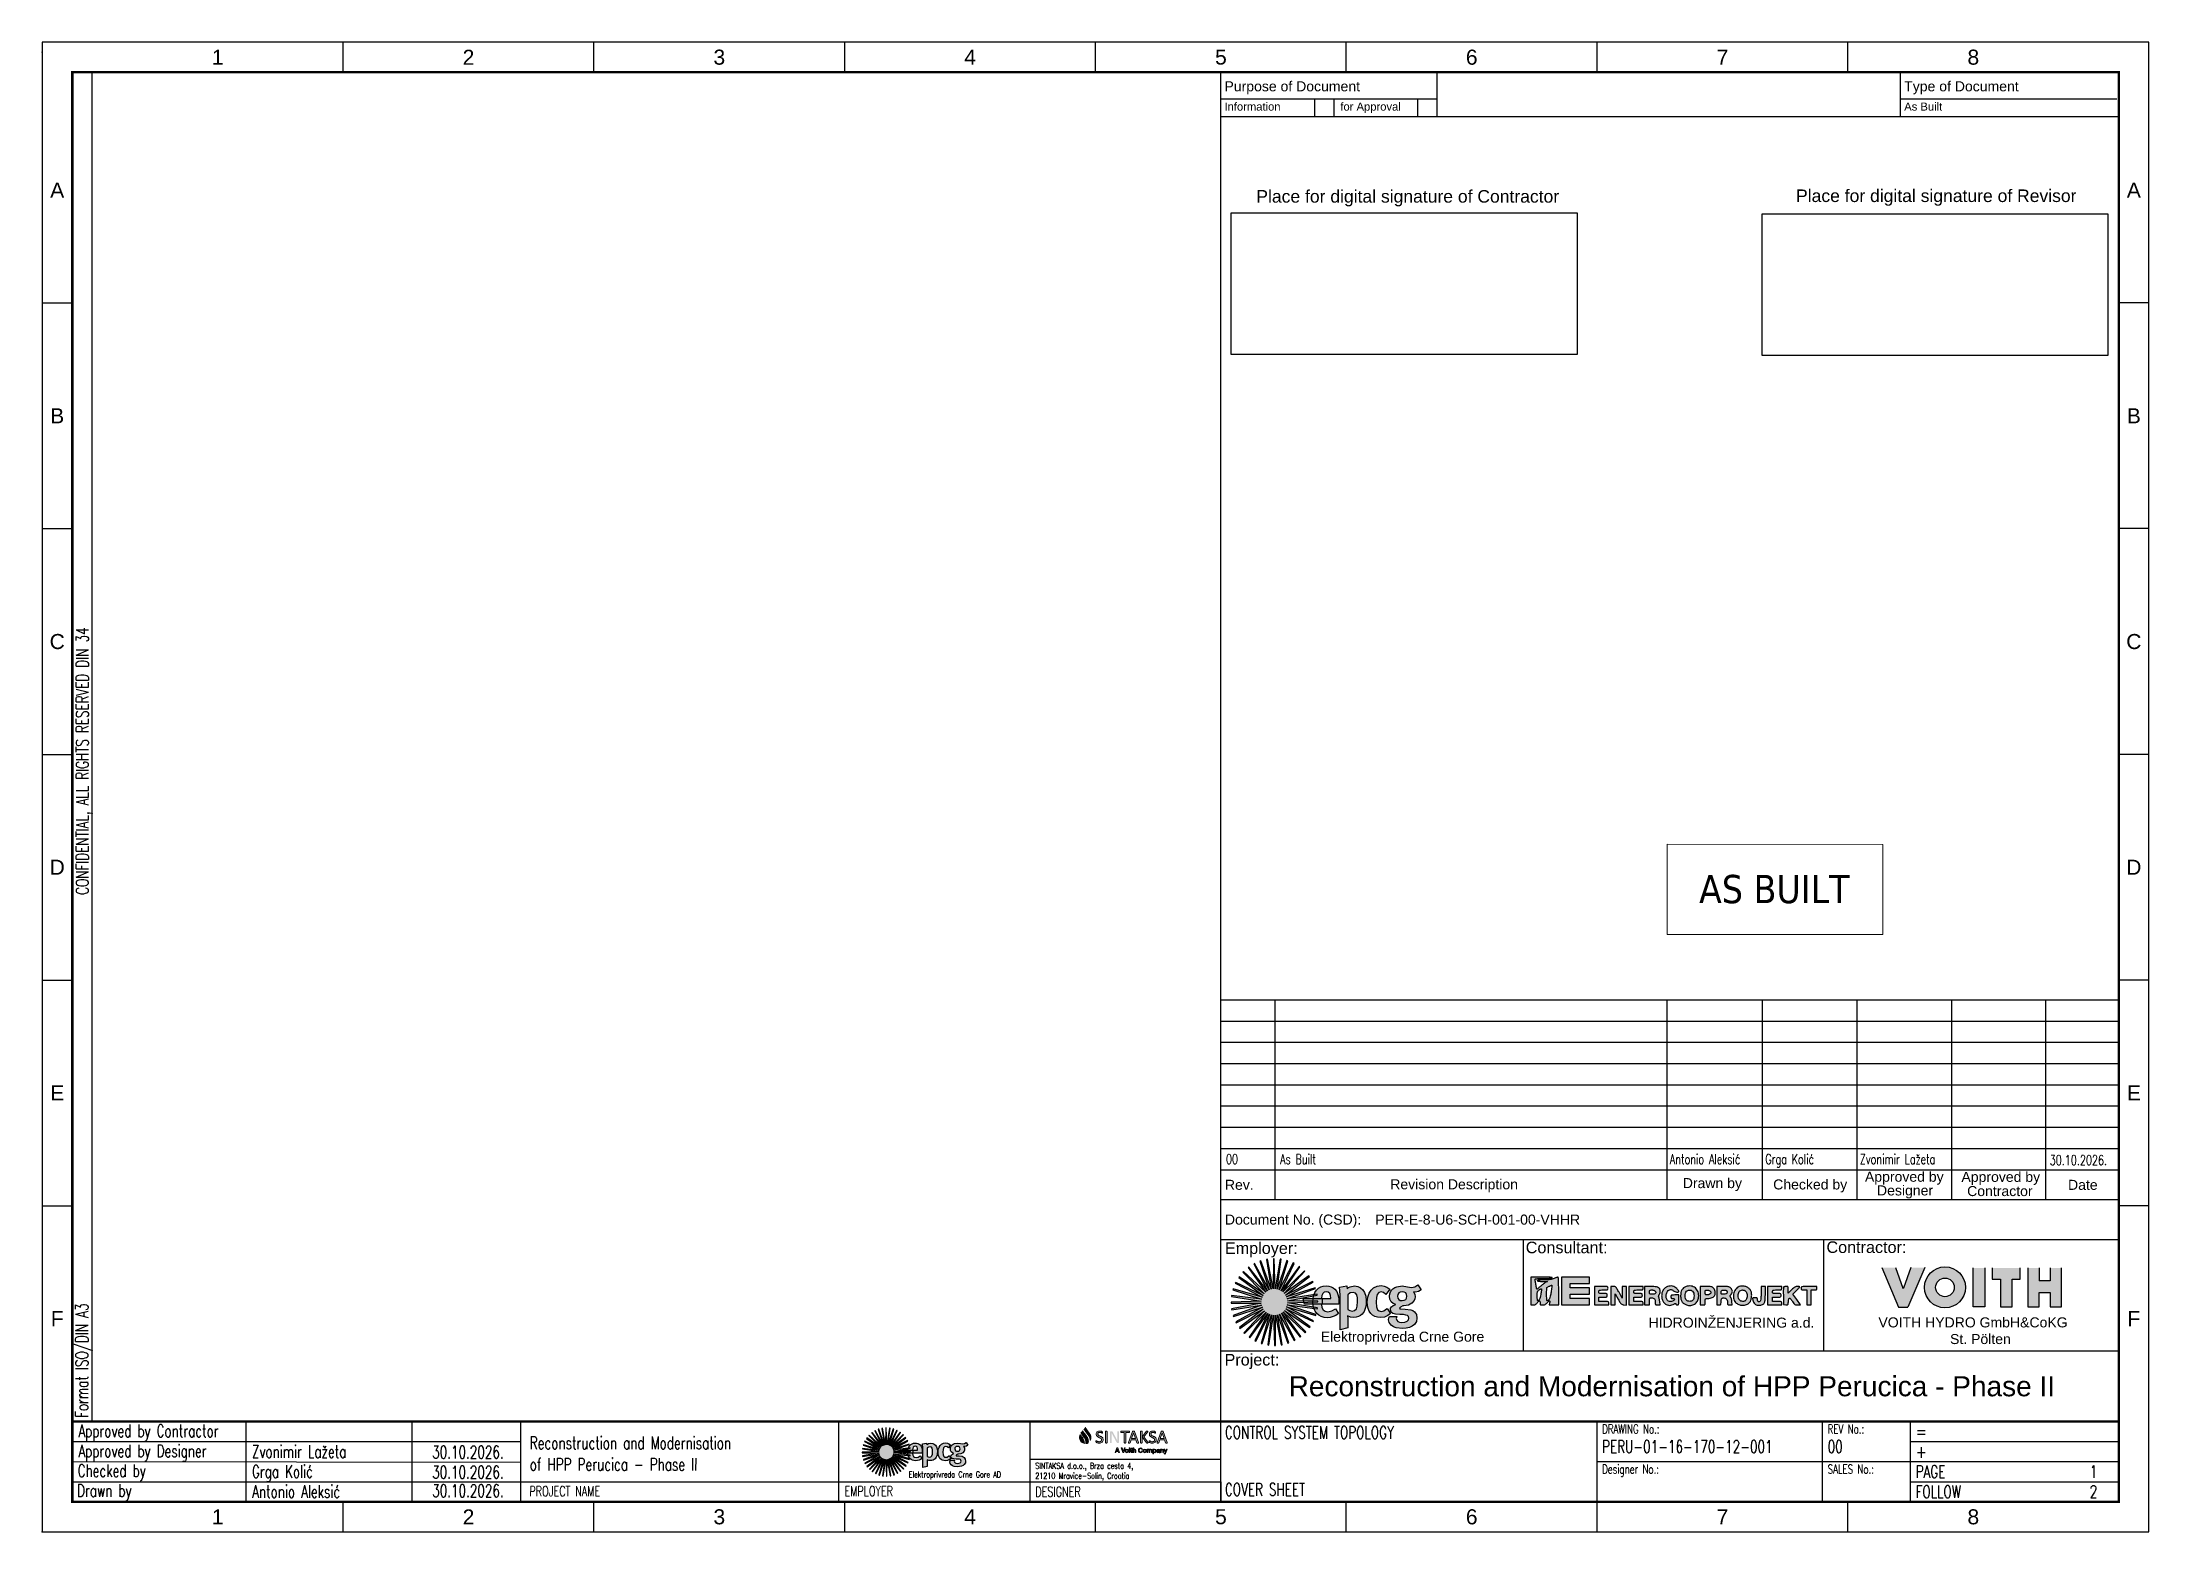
# Paper-space layout '500' of a CAD drawing. Header units: inches, sheet in millimetres. Extents: x 34 to 454, y -132 to 165.
import ezdxf
from ezdxf.enums import TextEntityAlignment as Align

# ---------------------------------------------------------------- set-up
doc = ezdxf.new("R2010")
doc.units = ezdxf.units.IN
doc.header["$MEASUREMENT"] = 0
for name, color, linetype in [('Layer 1', 7, 'Continuous'), ('PDF_Geometry', 7, 'Continuous'), ('PDF_Text', 7, 'Continuous')]:
    doc.layers.add(name, color=color, linetype=linetype)
doc.styles.add('leroy', font='arial.ttf', dxfattribs={"bigfont": 'bigfont'})
doc.styles.add('PDF Tahoma', font='tahoma.ttf')
doc.styles.add('ROMANS', font='ROMANS.SHX', dxfattribs={"oblique": 0.017453, "height": 1})
doc.styles.add('SEACAD_arial_ttf', font='arial.ttf')

# ---------------------------------------------------------------- blocks, each defined once
blk = doc.blocks.new('SE')
at = {"color": 7, "linetype": 'Continuous'}
for p, q in [((157.5, 130.65), (157.5, 102.45)), ((157.5, 102.45), (157.5, 74.25)), ((157.5, 74.25), (157.5, 63.73)), ((157.5, 63.73), (157.5, 63.23))]:
    blk.add_line(p, q, dxfattribs=at)
blk = doc.blocks.new('A3_Voith_Cover_sheet')
at = {"linetype": 'Continuous'}
h = blk.add_hatch(color=256, dxfattribs=at)
h.dxf.hatch_style = 1
h.paths.add_polyline_path([(302.34, 48.01, 0.004125), (302.33, 49.1, 0.007622), (302.3, 49.99, 0.002466), (302.26, 50.73, 0.576712), (302.19, 50.79, 0.008571), (301.92, 50.7, 0.008661), (301.67, 50.61, 0.006575), (301.41, 50.5, -0.03407), (301.02, 50.36, -0.031926), (300.6, 50.28, -0.024898), (300.09, 50.23, -0.010375), (299.4, 50.22, 0.008667), (298.86, 50.21, 0.017783), (298.43, 50.18, 0.013587), (298.11, 50.13, 0.368051), (298.06, 50.07, 0.351677), (298.11, 50.02, 0.018844), (298.35, 49.97, 0.022074), (298.69, 49.94, 0.012174), (299.09, 49.93), (300.13, 49.92), (299.67, 49.68, 0.026084), (299.46, 49.54, 0.010472), (299.18, 49.34, 0.010329), (298.89, 49.12, 0.012858), (298.62, 48.89, -0.006024), (298.39, 48.69, -0.010099), (298.19, 48.52, -0.004405), (298, 48.38, -0.135442), (297.94, 48.5, -0.001169), (297.79, 49.3, -0.002543), (297.65, 50.06, -0.043872), (297.63, 50.31, -0.331618), (297.7, 50.41, -0.042694), (297.97, 50.46, -0.024429), (298.43, 50.49, -0.00506), (299.23, 50.5, 0.007974), (299.86, 50.51, 0.010953), (300.43, 50.55, 0.007861), (300.9, 50.59, 0.116833), (301.05, 50.64, 0.691846), (301.04, 50.71, 0.019487), (300.65, 50.75, 0.013153), (300.01, 50.78, 0.003852), (299.02, 50.78), (296.78, 50.79), (296.78, 48.01), (296.78, 45.23), (297.25, 45.23, 0.046514), (297.49, 45.25, 0.077945), (297.69, 45.32, 0.07308), (297.86, 45.45, 0.036337), (298.04, 45.65, -0.019386), (298.17, 45.82, -0.025407), (298.3, 45.96, -0.030027), (298.45, 46.07, -0.437767), (298.54, 46.05, -0.060634), (298.59, 45.96, -0.047573), (298.62, 45.82, -0.030659), (298.63, 45.65, 0.032304), (298.65, 45.41, 0.18766), (298.71, 45.29, 0.155677), (298.84, 45.24, 0.020469), (299.14, 45.23, 0.042245), (299.4, 45.25, 0.07235), (299.61, 45.32, 0.068791), (299.8, 45.45, 0.03471), (300.01, 45.65, -0.016039), (300.15, 45.82, -0.021424), (300.3, 45.96, -0.024321), (300.46, 46.07, -0.497888), (300.53, 46.05, -0.063079), (300.56, 45.96, -0.046188), (300.56, 45.82, -0.026971), (300.53, 45.65), (300.45, 45.23), (301.39, 45.23), (302.34, 45.23)])
h.paths.add_polyline_path([(298.12, 47.9, -0.123632), (298.23, 48.08, -0.054902), (298.45, 48.25, -0.014142), (298.6, 48.34, -0.021958), (298.74, 48.4, -0.020199), (298.87, 48.45, -0.350785), (298.91, 48.39, -0.003102), (298.88, 48.09, -0.007979), (298.84, 47.75, -0.005085), (298.78, 47.34, -0.015863), (298.66, 46.73, -0.058766), (298.53, 46.36, -0.108511), (298.37, 46.16, -0.16802), (298.17, 46.08, -0.37502), (298.12, 46.12, -0.011363), (298.09, 46.37, -0.017255), (298.07, 46.68, -0.0104), (298.06, 47.05, -0.009198), (298.07, 47.63, -0.069413)], flags=16)
h.paths.add_polyline_path([(299.98, 48.72), (300.47, 48.96, -0.006761), (300.66, 49.06, -0.010959), (300.83, 49.13, -0.005191), (300.98, 49.19, -0.328153), (301, 49.15, -0.000606), (300.95, 48.76, -0.003353), (300.89, 48.31, -0.002072), (300.81, 47.79, -0.015147), (300.66, 46.97, -0.054564), (300.49, 46.46, -0.100969), (300.28, 46.18, -0.186358), (300.02, 46.08, -0.387499), (299.98, 46.12, -0.00793), (299.95, 46.47, -0.01428), (299.94, 46.89, -0.008576), (299.94, 47.4)], flags=16)
h.paths.add_polyline_path([(304.62, 49.08), (304.62, 49.5), (306.54, 49.5), (308.47, 49.5), (308.47, 50.14), (308.47, 50.79), (305.69, 50.79), (302.91, 50.79), (302.91, 48.01), (302.91, 45.23), (305.69, 45.23), (308.47, 45.23), (308.47, 45.87), (308.47, 46.51), (306.54, 46.51), (304.62, 46.51), (304.62, 46.94), (304.62, 47.36), (306.54, 47.36), (308.47, 47.36), (308.47, 48.01), (308.47, 48.65), (306.54, 48.65), (304.62, 48.65)])
h.paths.add_polyline_path([(312.32, 45.58, 0.0831), (312.28, 45.79, 0.227859), (312.18, 45.89, 0.080329), (311.96, 45.93, 0.005599), (311.32, 45.94), (310.32, 45.94), (310.32, 46.37), (310.32, 46.79), (311.17, 46.79, 0.007344), (311.71, 46.8, 0.091609), (311.91, 46.85, 0.224968), (312, 46.95, 0.072846), (312.03, 47.15, 0.072846), (312, 47.36, 0.224968), (311.91, 47.46, 0.091609), (311.71, 47.5, 0.007344), (311.17, 47.51, -0.007344), (310.64, 47.52, -0.091609), (310.44, 47.56, -0.224968), (310.35, 47.66, -0.072846), (310.32, 47.86, -0.077921), (310.35, 48.07, -0.226921), (310.45, 48.17, -0.085635), (310.66, 48.21, -0.006367), (311.25, 48.22, 0.006367), (311.83, 48.23, 0.085635), (312.04, 48.27, 0.226921), (312.14, 48.37, 0.077922), (312.17, 48.58, 0.10967), (312.13, 48.78, 0.22271), (312, 48.89, 0.060999), (311.72, 48.93, 0.003407), (310.82, 48.93), (309.46, 48.93), (309.46, 47.08), (309.46, 45.23), (310.89, 45.23), (312.32, 45.23)])
h.paths.add_polyline_path([(313.95, 48.48, 0.059777), (313.74, 48.76, 0.130779), (313.53, 48.89, 0.070787), (313.23, 48.93), (312.74, 48.93), (312.74, 47.08), (312.74, 45.23), (313.17, 45.23), (313.6, 45.23), (313.6, 46.33), (313.6, 47.44), (314.21, 46.37, 0.007804), (314.59, 45.72, 0.062227), (314.81, 45.45, 0.116677), (315.03, 45.32, 0.056639), (315.35, 45.25), (315.88, 45.21), (315.88, 47.07), (315.88, 48.93), (315.45, 48.93), (315.02, 48.93), (315.02, 47.76), (315.01, 46.58), (314.37, 47.76, 0.006229)])
h.paths.add_polyline_path([(317.34, 47.66, -0.072846), (317.31, 47.86, -0.077921), (317.34, 48.07, -0.226921), (317.43, 48.17, -0.085635), (317.64, 48.21, -0.006367), (318.23, 48.22, 0.006367), (318.82, 48.23, 0.085635), (319.03, 48.27, 0.226921), (319.13, 48.37, 0.077921), (319.16, 48.58), (319.16, 48.93), (317.73, 48.93), (316.31, 48.93), (316.31, 47.08), (316.31, 45.23), (317.73, 45.23), (319.16, 45.23), (319.16, 45.58, 0.077921), (319.13, 45.79, 0.226921), (319.03, 45.89, 0.085635), (318.82, 45.93, 0.006367), (318.23, 45.94), (317.31, 45.94), (317.31, 46.37), (317.31, 46.79), (318.16, 46.79, 0.007344), (318.7, 46.8, 0.091609), (318.89, 46.85, 0.224968), (318.99, 46.95, 0.072846), (319.02, 47.15, 0.072846), (318.99, 47.36, 0.224968), (318.89, 47.46, 0.091609), (318.7, 47.5, 0.007344), (318.16, 47.51, -0.007344), (317.62, 47.52, -0.091609), (317.43, 47.56, -0.224968)])
h.paths.add_polyline_path([(320.6, 46.63, -0.046676), (320.84, 46.65, -0.072665), (321.19, 46.6, -0.146725), (321.41, 46.45, -0.127043), (321.54, 46.18, -0.048148), (321.58, 45.77, 0.017884), (321.59, 45.43, 0.169101), (321.65, 45.3, 0.186744), (321.77, 45.24, 0.022687), (322.08, 45.23), (322.57, 45.23), (322.49, 45.9, 0.010695), (322.44, 46.18, 0.011474), (322.39, 46.45, 0.011077), (322.34, 46.67, 0.05205), (322.29, 46.8, -0.099903), (322.26, 46.9, -0.064051), (322.27, 47.03, -0.058346), (322.31, 47.16, -0.053745), (322.38, 47.29, 0.085725), (322.51, 47.55, 0.052663), (322.57, 47.88, 0.053591), (322.56, 48.21, 0.113844), (322.47, 48.45, 0.118568), (322.23, 48.67, 0.064427), (321.86, 48.82, 0.044991), (321.33, 48.91, 0.018202), (320.59, 48.93), (319.44, 48.93), (319.44, 47.08), (319.44, 45.23), (319.94, 45.23), (320.44, 45.23), (320.44, 45.94, -0.009909), (320.45, 46.39, -0.11826), (320.5, 46.55, -0.221977)])
h.paths.add_polyline_path([(320.46, 47.54, -0.033522), (320.44, 47.79, -0.0317), (320.46, 48.04, -0.181395), (320.52, 48.15, -0.159704), (320.64, 48.21, -0.023203), (320.92, 48.22, -0.036781), (321.12, 48.21, -0.037034), (321.31, 48.16, -0.039614), (321.47, 48.1, -0.106544), (321.57, 48.02, -0.134287), (321.68, 47.78, -0.221486), (321.62, 47.56, -0.152441), (321.38, 47.41, -0.063233), (321, 47.36, -0.016734), (320.66, 47.38, -0.148486), (320.52, 47.43, -0.19756)], flags=16)
h.paths.add_polyline_path([(324.02, 46.13, -0.131345), (323.78, 46.65, -0.088257), (323.79, 47.32, -0.092382), (324.01, 47.91, -0.165799), (324.41, 48.24, -0.050574), (324.61, 48.29, -0.090958), (324.78, 48.29, -0.078683), (324.95, 48.22, -0.030237), (325.17, 48.08, 0.066368), (325.5, 47.9, 0.059302), (325.88, 47.8, 0.077725), (326.18, 47.81, 0.363653), (326.29, 47.93, 0.134924), (326.27, 48.01, 0.017739), (326.17, 48.16, 0.019557), (326.04, 48.32, 0.015246), (325.89, 48.5, 0.077438), (325.51, 48.8, 0.076978), (325.05, 48.98, 0.073876), (324.54, 49.01, 0.063276), (324.01, 48.89, 0.052595), (323.79, 48.79, 0.032582), (323.56, 48.63, 0.031985), (323.35, 48.43, 0.041673), (323.18, 48.22, 0.095772), (322.92, 47.62, 0.070363), (322.87, 46.9, 0.071143), (323.02, 46.2, 0.103575), (323.35, 45.67, 0.065816), (323.76, 45.34, 0.092803), (324.2, 45.17, 0.092815), (324.67, 45.18, 0.06585), (325.17, 45.35, -0.011394), (325.45, 45.48, -0.070201), (325.6, 45.52, -0.219855), (325.68, 45.5, -0.212797), (325.72, 45.42, 0.195545), (325.75, 45.32, 0.136038), (325.89, 45.24, 0.066957), (326, 45.23, 0.142404), (326.15, 45.27, 0.183695), (326.24, 45.39, 0.063075), (326.28, 45.63, 0.006583), (326.29, 46.22), (326.29, 47.22), (325.5, 47.22, 0.008616), (325.02, 47.21, 0.098356), (324.83, 47.17, 0.221768), (324.75, 47.07, 0.067911), (324.72, 46.87, 0.045527), (324.74, 46.69, 0.152009), (324.79, 46.58, 0.152009), (324.89, 46.53, 0.045527), (325.07, 46.51, -0.046109), (325.31, 46.49, -0.24255), (325.41, 46.41, -0.259441), (325.4, 46.29, -0.051217), (325.26, 46.11, -0.147364), (325.02, 45.98, -0.054281), (324.63, 45.94, -0.054323), (324.25, 45.99, -0.162467)])
h.paths.add_polyline_path([(330.24, 46.82, 0.111106), (330.13, 47.84, 0.13835), (329.58, 48.63, 0.14171), (328.72, 49, 0.118768), (327.73, 48.89, 0.074798), (327.24, 48.63, 0.097977), (326.91, 48.26, 0.08686), (326.71, 47.75, 0.04741), (326.65, 47.08, 0.04853), (326.72, 46.39, 0.095294), (326.92, 45.88, 0.104427), (327.29, 45.51, 0.067095), (327.83, 45.25, 0.101382), (328.68, 45.15, 0.122246), (329.43, 45.42, 0.121545), (329.98, 46, 0.09949)])
h.paths.add_polyline_path([(327.62, 47.6, -0.132171), (327.81, 47.96, -0.116663), (328.07, 48.14, -0.090638), (328.42, 48.21, -0.091304), (328.77, 48.15, -0.120916), (329.03, 47.97, -0.117189), (329.25, 47.59, -0.063906), (329.32, 47.05, -0.064714), (329.26, 46.52, -0.135675), (329.06, 46.16, -0.115692), (328.8, 46, -0.083801), (328.46, 45.95, -0.081648), (328.11, 46.01, -0.100321), (327.83, 46.18, -0.150311), (327.63, 46.51, -0.056238), (327.57, 47.05, -0.055971)], flags=16)
h.paths.add_polyline_path([(333.29, 46.92, 0.138712), (333.47, 47.16, 0.069354), (333.56, 47.54, 0.06779), (333.54, 47.93, 0.069735), (333.42, 48.29, 0.081579), (333.21, 48.58, 0.054983), (332.97, 48.77, 0.08421), (332.73, 48.88, 0.049031), (332.38, 48.92, 0.008419), (331.71, 48.93), (330.56, 48.93), (330.56, 47.08), (330.56, 45.23), (331.06, 45.23, 0.023974), (331.38, 45.24, 0.206325), (331.5, 45.31, 0.154453), (331.55, 45.45, 0.012019), (331.56, 45.87, -0.012022), (331.57, 46.29, -0.1562), (331.63, 46.43, -0.20546), (331.75, 46.49, -0.023093), (332.07, 46.51, 0.057257), (332.51, 46.56, 0.051125), (332.94, 46.71, 0.055045)])
h.paths.add_polyline_path([(331.57, 47.45, -0.0209), (331.56, 47.73, -0.017979), (331.57, 48.04, -0.176223), (331.63, 48.16, -0.202937), (331.74, 48.21, -0.024872), (332.01, 48.19, -0.047819), (332.19, 48.16, -0.043217), (332.37, 48.09, -0.045843), (332.52, 47.99, -0.094709), (332.62, 47.89, -0.053662), (332.68, 47.75, -0.147392), (332.69, 47.64, -0.131483), (332.63, 47.54, -0.039049), (332.5, 47.43, -0.047112), (332.37, 47.35, -0.030868), (332.2, 47.28, -0.031006), (332.04, 47.24, -0.050794), (331.89, 47.22, -0.062481), (331.72, 47.24, -0.188762), (331.62, 47.31, -0.123457)], flags=16)
h.paths.add_polyline_path([(336.62, 46.79, -0.090074), (336.51, 46.97, -0.157642), (336.57, 47.16, -0.024181), (336.71, 47.34, 0.0649), (336.91, 47.67, 0.121847), (336.96, 47.98, 0.119913), (336.87, 48.27, 0.06171), (336.63, 48.58, 0.056551), (336.39, 48.78, 0.085178), (336.14, 48.88, 0.047431), (335.78, 48.92, 0.007491), (335.06, 48.93), (333.84, 48.93), (333.84, 47.08), (333.84, 45.23), (334.26, 45.23, 0.042763), (334.51, 45.25, 0.202658), (334.63, 45.32, 0.122561), (334.69, 45.49, 0.01204), (334.73, 45.9, -0.01531), (334.76, 46.27, -0.083661), (334.82, 46.47, -0.152026), (334.92, 46.57, -0.091959), (335.08, 46.63, -0.083092), (335.47, 46.62, -0.140361), (335.75, 46.47, -0.133973), (335.92, 46.19, -0.072627), (335.98, 45.79, 0.016105), (335.99, 45.44, 0.161665), (336.05, 45.3, 0.193811), (336.17, 45.24, 0.024884), (336.46, 45.23), (336.94, 45.23), (336.87, 45.9, 0.021274), (336.83, 46.18, 0.022281), (336.77, 46.44, 0.022637), (336.69, 46.67, 0.085406)])
h.paths.add_polyline_path([(334.94, 47.38, -0.119941), (334.79, 47.41, -0.224425), (334.72, 47.5, -0.058054), (334.7, 47.69, -0.054003), (334.73, 47.98, -0.186615), (334.83, 48.13, -0.146589), (335.03, 48.2, -0.029702), (335.41, 48.19, -0.023542), (335.68, 48.16, -0.123436), (335.82, 48.09, -0.170906), (335.89, 47.98, -0.056146), (335.91, 47.79, -0.061425), (335.89, 47.6, -0.187559), (335.81, 47.49, -0.112408), (335.65, 47.43, -0.015955), (335.3, 47.39, -0.012628)], flags=16)
h.paths.add_polyline_path([(340.79, 46.85, 0.045864), (340.8, 47.56, 0.104885), (340.66, 48.06, 0.091835), (340.3, 48.51, 0.075774), (339.78, 48.83, 0.073327), (339.18, 49, 0.076525), (338.56, 48.97, 0.158538), (337.76, 48.53, 0.11725), (337.25, 47.64, 0.114296), (337.19, 46.61, 0.145447), (337.61, 45.75, 0.111495), (338.23, 45.33, 0.093142), (339.01, 45.17, 0.093474), (339.79, 45.31, 0.113366), (340.4, 45.73, 0.116208), (340.65, 46.16, 0.045844)])
h.paths.add_polyline_path([(338.12, 47.08, -0.063484), (338.18, 47.54, -0.097489), (338.35, 47.91, -0.115308), (338.63, 48.14, -0.117856), (338.97, 48.22, -0.04531), (339.15, 48.2, -0.037022), (339.32, 48.16, -0.038396), (339.48, 48.09, -0.075835), (339.59, 48.01, -0.096715), (339.8, 47.71, -0.071282), (339.9, 47.31, -0.066049), (339.89, 46.88, -0.061843), (339.77, 46.45, -0.027082), (339.64, 46.17, -0.111008), (339.51, 46.03, -0.121409), (339.34, 45.96, -0.035321), (339.06, 45.94, -0.095111), (338.66, 46.02, -0.125939), (338.36, 46.23, -0.11075), (338.18, 46.59, -0.062374)], flags=16)
h.paths.add_polyline_path([(343.54, 47.52), (343.54, 48.93), (343.11, 48.93), (342.68, 48.93), (342.68, 47.54, -0.012279), (342.66, 46.63, -0.063994), (342.57, 46.13, -0.177542), (342.41, 45.92, -0.290754), (342.12, 45.92, -0.084918), (342.03, 46.05, -0.0568), (341.98, 46.17, -0.053494), (341.97, 46.31, 0.05728), (341.95, 46.49, 0.19041), (341.88, 46.59, 0.127448), (341.74, 46.64, 0.020563), (341.46, 46.65, 0.015162), (341.13, 46.64, 0.197824), (341.03, 46.59, 0.218219), (341, 46.48, 0.018742), (341.04, 46.19, 0.060726), (341.19, 45.77, 0.095166), (341.41, 45.46, 0.101044), (341.72, 45.28, 0.076065), (342.12, 45.2, 0.036028), (342.61, 45.22, 0.073677), (342.98, 45.31, 0.09595), (343.24, 45.49, 0.106237), (343.4, 45.75, 0.062757), (343.46, 45.96, 0.009213), (343.5, 46.41, 0.01028), (343.53, 46.95, 0.008668)])
h.paths.add_polyline_path([(346.78, 45.79, -0.077921), (346.82, 45.58), (346.82, 45.23), (345.39, 45.23), (343.96, 45.23), (343.96, 47.08), (343.96, 48.93), (345.39, 48.93), (346.82, 48.93), (346.82, 48.58, -0.077921), (346.78, 48.37, -0.226921), (346.69, 48.27, -0.085635), (346.48, 48.23, -0.006367), (345.89, 48.22, 0.006367), (345.3, 48.21, 0.085635), (345.09, 48.17, 0.226921), (345, 48.07, 0.077907), (344.96, 47.86, 0.072859), (344.99, 47.66, 0.224968), (345.08, 47.56, 0.091609), (345.28, 47.52, 0.007344), (345.82, 47.51, -0.007344), (346.35, 47.5, -0.091609), (346.55, 47.46, -0.224968), (346.64, 47.36, -0.072846), (346.67, 47.15, -0.072846), (346.64, 46.95, -0.224968), (346.55, 46.85, -0.091609), (346.35, 46.8, -0.007344), (345.82, 46.79), (344.96, 46.79), (344.96, 46.37), (344.96, 45.94), (345.89, 45.94, -0.006367), (346.48, 45.93, -0.085635), (346.69, 45.89, -0.226921)])
h.paths.add_polyline_path([(349.04, 47.37), (349.71, 48.05, 0.007), (349.97, 48.32, 0.010404), (350.18, 48.56, 0.005839), (350.36, 48.77, 0.172906), (350.38, 48.83, 0.310343), (350.35, 48.87, 0.037052), (350.25, 48.9, 0.033784), (350.1, 48.93, 0.020977), (349.92, 48.93, 0.068788), (349.66, 48.9, 0.064492), (349.42, 48.79, 0.045676), (349.14, 48.59, 0.01573), (348.78, 48.26), (348.1, 47.59), (348.1, 48.26, 0.010989), (348.09, 48.69, 0.132691), (348.04, 48.84, 0.216922), (347.93, 48.91, 0.036194), (347.67, 48.93, 0.040355), (347.5, 48.92, 0.048508), (347.34, 48.88, 0.055721), (347.22, 48.82, 0.157923), (347.16, 48.75, 0.083824), (347.14, 48.61, 0.003689), (347.12, 48.14, 0.006154), (347.12, 47.57, 0.004348), (347.13, 46.93), (347.17, 45.3), (347.63, 45.25, 0.030812), (347.91, 45.24, 0.222187), (348.03, 45.3, 0.141543), (348.09, 45.45, 0.010569), (348.13, 45.88, -0.021569), (348.16, 46.15, -0.030464), (348.2, 46.38, -0.030825), (348.27, 46.55, -0.392886), (348.4, 46.61, -0.02842), (348.58, 46.44, -0.027065), (348.76, 46.22, -0.017871), (348.95, 45.94, 0.01397), (349.24, 45.52, 0.08333), (349.43, 45.34, 0.115542), (349.64, 45.25, 0.037949), (349.98, 45.23), (350.54, 45.23), (349.79, 46.3)])
h.paths.add_polyline_path([(353.78, 48.38, -0.201267), (353.71, 48.28, -0.124133), (353.56, 48.23, -0.016149), (353.23, 48.22), (352.66, 48.22), (352.66, 46.72), (352.66, 45.23), (352.23, 45.23), (351.81, 45.23), (351.81, 46.72), (351.81, 48.22), (351.24, 48.22, -0.018102), (350.94, 48.23, -0.118206), (350.73, 48.3, -0.17493), (350.67, 48.48, -0.03271), (350.67, 48.59, -0.032464), (350.69, 48.69, -0.040811), (350.73, 48.8, -0.273577), (350.84, 48.88, -0.004516), (351.26, 48.91, -0.009112), (351.76, 48.93, -0.006022), (352.33, 48.93), (353.8, 48.93), (353.8, 48.58, -0.05449)])
for points in [[(370.96, 48.59), (369.48, 52.67), (366.73, 52.67), (370.1, 44.81), (371.94, 44.81), (375.3, 52.67), (372.58, 52.67), (372.55, 52.67), (371.08, 48.59)], [(387.27, 44.84), (387.27, 52.61), (384.94, 52.61), (384.94, 44.84)], [(390.41, 50.4), (390.41, 44.84), (392.72, 44.84), (392.72, 50.4), (394.35, 50.4), (394.35, 52.62), (388.73, 52.62), (388.73, 50.4)], [(395.84, 52.62), (395.84, 44.84), (398.15, 44.84), (398.15, 47.69), (400.29, 47.69), (400.29, 44.84), (402.61, 44.84), (402.61, 52.62), (400.29, 52.62), (400.29, 50.04), (398.15, 50.04), (398.15, 52.62)]]:
    blk.add_hatch(color=256, dxfattribs=at).paths.add_polyline_path(points)
h = blk.add_hatch(color=256, dxfattribs=at)
edge = h.paths.add_edge_path()
edge.add_ellipse((379.35, 48.74), major_axis=(4.08, 0), ratio=1, start_angle=0, end_angle=360)
edge = h.paths.add_edge_path()
edge.add_ellipse((379.35, 48.74), major_axis=(1.86, 0), ratio=1, start_angle=0, end_angle=360)
at = {"true_color": 0x0063af}
h = blk.add_hatch(color=144, dxfattribs=at)
h.dxf.hatch_style = 1
edge = h.paths.add_edge_path()
edge.add_spline(control_points=[(206.84, 18.41), (207.01, 18.03), (207.35, 17.69), (207.78, 17.61)], knot_values=[3, 3, 3, 3, 4, 4, 4, 4], degree=3, periodic=0)
edge.add_spline(control_points=[(207.78, 17.61), (207.83, 18.22), (207.5, 18.64), (207.32, 18.87)], knot_values=[4, 4, 4, 4, 5, 5, 5, 5], degree=3, periodic=0)
edge.add_spline(control_points=[(207.32, 18.87), (207.32, 18.87), (207.29, 18.9), (207.29, 18.9)], knot_values=[0.00001, 0.00001, 0.00001, 0.00001, 1, 1, 1, 1], degree=3, periodic=0)
edge.add_spline(control_points=[(207.29, 18.9), (207.21, 19.01), (207.08, 19.19), (206.93, 19.4)], knot_values=[1, 1, 1, 1, 2, 2, 2, 2], degree=3, periodic=0)
edge.add_spline(control_points=[(206.93, 19.4), (206.81, 19.15), (206.69, 18.75), (206.84, 18.41)], knot_values=[2, 2, 2, 2, 3, 3, 3, 3], degree=3, periodic=0)
h = blk.add_hatch(color=144, dxfattribs=at)
h.dxf.hatch_style = 1
h.paths.add_polyline_path([(208.08, 17.6, 0.11041), (208.54, 17.74), (208.56, 17.87, 0.13358), (208.46, 18.62, 0.053392), (208.27, 18.97, 0.017784), (208.16, 19.12), (208.11, 19.18, -0.011238), (207.85, 19.52, 0.000613), (207.41, 20.13, 0.06778), (207.39, 20.11, 0.001183), (207.1, 19.68, 0.047851), (207.11, 19.67, 0.000843), (207.29, 19.42, 0.00669), (207.48, 19.15, -0.006258), (207.73, 18.83, -0.045911), (207.93, 18.47, -0.129032)])
h = blk.add_hatch(color=144, dxfattribs=at)
h.dxf.hatch_style = 1
h.paths.add_polyline_path([(208.33, 20.45), (207.98, 20.95, 0.000164), (207.6, 20.4, 0.344446), (207.6, 20.4, 0.000109), (207.7, 20.26, 0.00627), (208.25, 19.5, 0.008709), (208.34, 19.38, -0.019573), (208.52, 19.15, -0.058884), (208.76, 18.7, -0.100777), (208.88, 18.02, 0.080562), (209.13, 18.43, 0.073707), (209.19, 18.67, 0.055392), (209.19, 18.91, 0.070345), (209.07, 19.34, 0.03122), (208.97, 19.53), (208.94, 19.58, 0.001687)])
at = {"true_color": 0x777777}
h = blk.add_hatch(color=8, dxfattribs=at)
h.dxf.hatch_style = 1
h.paths.add_polyline_path([(212.91, 17.76, 0.13418), (212.92, 17.74, 0.136422), (212.95, 17.72, 0.054364), (213.02, 17.71, 0.021628), (213.1, 17.71, 0.054775), (213.18, 17.72, 0.055694), (213.2, 17.73, 0.143419), (213.22, 17.75, 0.127916), (213.22, 17.76, 0.000025), (213.22, 19.22, 0.005209), (213.21, 19.64), (213.21, 19.72, 0.010292), (213.37, 19.4, 0.002347), (213.92, 18.37, 0.006689), (214.18, 17.89, 0.031209), (214.23, 17.82, 0.039962), (214.27, 17.77, 0.110058), (214.35, 17.72, 0.061201), (214.43, 17.71, 0.001293), (214.55, 17.71, 0.062421), (214.59, 17.72, 0.223171), (214.67, 17.79, 0.093449), (214.68, 17.84, 0.000419), (214.68, 20.01, 0.203939), (214.66, 20.04, 0.089742), (214.63, 20.06, 0.038925), (214.58, 20.07, 0.037271), (214.46, 20.06, 0.047017), (214.42, 20.06, 0.067602), (214.39, 20.04, 0.25966), (214.37, 20.01, 0.000016), (214.37, 18.69, 0.00401), (214.37, 18.14, 0.007594), (214.07, 18.73, -0.00043), (213.46, 19.88, 0.023443), (213.41, 19.96, 0.038825), (213.38, 20, 0.148899), (213.28, 20.05, 0.045671), (213.21, 20.06, 0.001278), (213.04, 20.06, 0.162311), (212.95, 20.03, 0.13571), (212.92, 19.99, 0.079818), (212.91, 19.93, 0.000419)])
edge = h.paths.add_edge_path()
edge.add_spline(control_points=[(212.29, 18.89), (212.29, 19.45), (212.29, 20.01), (212.29, 20.01), (212.29, 20.02), (212.28, 20.03), (212.28, 20.04)], knot_values=[16, 16, 16, 16, 16.5, 16.5, 16.5, 17.5, 17.5, 17.5, 17.5], degree=3, periodic=0)
edge.add_spline(control_points=[(212.28, 20.04), (212.27, 20.05), (212.27, 20.05), (212.25, 20.06)], knot_values=[15, 15, 15, 15, 16, 16, 16, 16], degree=3, periodic=0)
edge.add_spline(control_points=[(212.25, 20.06), (212.24, 20.06), (212.22, 20.06), (212.2, 20.07)], knot_values=[14, 14, 14, 14, 15, 15, 15, 15], degree=3, periodic=0)
edge.add_spline(control_points=[(212.2, 20.07), (212.19, 20.07), (212.16, 20.07), (212.13, 20.07)], knot_values=[13, 13, 13, 13, 14, 14, 14, 14], degree=3, periodic=0)
edge.add_spline(control_points=[(212.13, 20.07), (212.1, 20.07), (212.08, 20.07), (212.06, 20.07)], knot_values=[12, 12, 12, 12, 13, 13, 13, 13], degree=3, periodic=0)
edge.add_spline(control_points=[(212.06, 20.07), (212.04, 20.06), (212.02, 20.06), (212.01, 20.06)], knot_values=[11, 11, 11, 11, 12, 12, 12, 12], degree=3, periodic=0)
edge.add_spline(control_points=[(212.01, 20.06), (212, 20.05), (211.99, 20.05), (211.98, 20.04)], knot_values=[10, 10, 10, 10, 11, 11, 11, 11], degree=3, periodic=0)
edge.add_spline(control_points=[(211.98, 20.04), (211.98, 20.03), (211.97, 20.02), (211.97, 20.01)], knot_values=[9, 9, 9, 9, 10, 10, 10, 10], degree=3, periodic=0)
edge.add_spline(control_points=[(211.97, 20.01), (211.97, 20.01), (211.97, 17.76), (211.97, 17.76), (211.97, 17.76), (211.98, 17.75), (211.98, 17.74)], knot_values=[7, 7, 7, 7, 8, 8, 8, 9, 9, 9, 9], degree=3, periodic=0)
edge.add_spline(control_points=[(211.98, 17.74), (211.99, 17.73), (211.99, 17.73), (212.01, 17.72)], knot_values=[6, 6, 6, 6, 7, 7, 7, 7], degree=3, periodic=0)
edge.add_spline(control_points=[(212.01, 17.72), (212.02, 17.72), (212.03, 17.71), (212.06, 17.71)], knot_values=[5, 5, 5, 5, 6, 6, 6, 6], degree=3, periodic=0)
edge.add_spline(control_points=[(212.06, 17.71), (212.08, 17.71), (212.1, 17.71), (212.13, 17.71)], knot_values=[4, 4, 4, 4, 5, 5, 5, 5], degree=3, periodic=0)
edge.add_spline(control_points=[(212.13, 17.71), (212.16, 17.71), (212.19, 17.71), (212.2, 17.71)], knot_values=[3, 3, 3, 3, 4, 4, 4, 4], degree=3, periodic=0)
edge.add_spline(control_points=[(212.2, 17.71), (212.22, 17.71), (212.24, 17.72), (212.25, 17.72)], knot_values=[2, 2, 2, 2, 3, 3, 3, 3], degree=3, periodic=0)
edge.add_spline(control_points=[(212.25, 17.72), (212.27, 17.73), (212.27, 17.73), (212.28, 17.74)], knot_values=[1, 1, 1, 1, 2, 2, 2, 2], degree=3, periodic=0)
edge.add_spline(control_points=[(212.28, 17.74), (212.28, 17.75), (212.29, 17.76), (212.29, 17.76)], knot_values=[0, 0, 0, 0, 1, 1, 1, 1], degree=3, periodic=0)
edge.add_spline(control_points=[(212.29, 17.76), (212.29, 17.76), (212.29, 18.33), (212.29, 18.89)], knot_values=[17.5, 17.5, 17.5, 17.5, 18, 18, 18, 18], degree=3, periodic=0)
edge = h.paths.add_edge_path()
edge.add_spline(control_points=[(211.18, 19.75), (211.22, 19.73), (211.26, 19.71), (211.28, 19.7)], knot_values=[47, 47, 47, 47, 48, 48, 48, 48], degree=3, periodic=0)
edge.add_spline(control_points=[(211.28, 19.7), (211.31, 19.68), (211.33, 19.67), (211.35, 19.67)], knot_values=[46, 46, 46, 46, 47, 47, 47, 47], degree=3, periodic=0)
edge.add_spline(control_points=[(211.35, 19.67), (211.36, 19.67), (211.36, 19.67), (211.37, 19.68)], knot_values=[45, 45, 45, 45, 46, 46, 46, 46], degree=3, periodic=0)
edge.add_spline(control_points=[(211.37, 19.68), (211.38, 19.68), (211.38, 19.69), (211.39, 19.7)], knot_values=[44, 44, 44, 44, 45, 45, 45, 45], degree=3, periodic=0)
edge.add_spline(control_points=[(211.39, 19.7), (211.39, 19.72), (211.39, 19.73), (211.39, 19.75)], knot_values=[43, 43, 43, 43, 44, 44, 44, 44], degree=3, periodic=0)
edge.add_spline(control_points=[(211.39, 19.75), (211.4, 19.76), (211.4, 19.78), (211.4, 19.8)], knot_values=[42, 42, 42, 42, 43, 43, 43, 43], degree=3, periodic=0)
edge.add_spline(control_points=[(211.4, 19.8), (211.4, 19.83), (211.4, 19.85), (211.39, 19.86)], knot_values=[41, 41, 41, 41, 42, 42, 42, 42], degree=3, periodic=0)
edge.add_spline(control_points=[(211.39, 19.86), (211.39, 19.87), (211.39, 19.89), (211.39, 19.9)], knot_values=[40, 40, 40, 40, 41, 41, 41, 41], degree=3, periodic=0)
edge.add_spline(control_points=[(211.39, 19.9), (211.39, 19.91), (211.38, 19.92), (211.38, 19.92)], knot_values=[39, 39, 39, 39, 40, 40, 40, 40], degree=3, periodic=0)
edge.add_spline(control_points=[(211.38, 19.92), (211.38, 19.93), (211.37, 19.94), (211.36, 19.95)], knot_values=[38, 38, 38, 38, 39, 39, 39, 39], degree=3, periodic=0)
edge.add_spline(control_points=[(211.36, 19.95), (211.35, 19.96), (211.32, 19.98), (211.29, 20)], knot_values=[37, 37, 37, 37, 38, 38, 38, 38], degree=3, periodic=0)
edge.add_spline(control_points=[(211.29, 20), (211.25, 20.01), (211.21, 20.03), (211.16, 20.05)], knot_values=[36, 36, 36, 36, 37, 37, 37, 37], degree=3, periodic=0)
edge.add_spline(control_points=[(211.16, 20.05), (211.11, 20.06), (211.07, 20.07), (211.01, 20.08)], knot_values=[35, 35, 35, 35, 36, 36, 36, 36], degree=3, periodic=0)
edge.add_spline(control_points=[(211.01, 20.08), (210.96, 20.09), (210.91, 20.1), (210.86, 20.1)], knot_values=[34, 34, 34, 34, 35, 35, 35, 35], degree=3, periodic=0)
edge.add_spline(control_points=[(210.86, 20.1), (210.76, 20.1), (210.66, 20.08), (210.57, 20.06)], knot_values=[33, 33, 33, 33, 34, 34, 34, 34], degree=3, periodic=0)
edge.add_spline(control_points=[(210.57, 20.06), (210.49, 20.03), (210.41, 19.99), (210.35, 19.94)], knot_values=[32, 32, 32, 32, 33, 33, 33, 33], degree=3, periodic=0)
edge.add_spline(control_points=[(210.35, 19.94), (210.28, 19.88), (210.23, 19.82), (210.2, 19.74)], knot_values=[31, 31, 31, 31, 32, 32, 32, 32], degree=3, periodic=0)
edge.add_spline(control_points=[(210.2, 19.74), (210.16, 19.67), (210.14, 19.58), (210.14, 19.48)], knot_values=[30, 30, 30, 30, 31, 31, 31, 31], degree=3, periodic=0)
edge.add_spline(control_points=[(210.14, 19.48), (210.14, 19.39), (210.16, 19.31), (210.19, 19.24)], knot_values=[29, 29, 29, 29, 30, 30, 30, 30], degree=3, periodic=0)
edge.add_spline(control_points=[(210.19, 19.24), (210.22, 19.17), (210.26, 19.11), (210.31, 19.06)], knot_values=[28, 28, 28, 28, 29, 29, 29, 29], degree=3, periodic=0)
edge.add_spline(control_points=[(210.31, 19.06), (210.36, 19.01), (210.42, 18.96), (210.48, 18.93)], knot_values=[27, 27, 27, 27, 28, 28, 28, 28], degree=3, periodic=0)
edge.add_spline(control_points=[(210.48, 18.93), (210.54, 18.89), (210.61, 18.85), (210.67, 18.82)], knot_values=[26, 26, 26, 26, 27, 27, 27, 27], degree=3, periodic=0)
edge.add_spline(control_points=[(210.67, 18.82), (210.74, 18.79), (210.8, 18.76), (210.87, 18.73)], knot_values=[25, 25, 25, 25, 26, 26, 26, 26], degree=3, periodic=0)
edge.add_spline(control_points=[(210.87, 18.73), (210.93, 18.7), (210.99, 18.67), (211.04, 18.64)], knot_values=[24, 24, 24, 24, 25, 25, 25, 25], degree=3, periodic=0)
edge.add_spline(control_points=[(211.04, 18.64), (211.09, 18.6), (211.13, 18.56), (211.16, 18.51)], knot_values=[23, 23, 23, 23, 24, 24, 24, 24], degree=3, periodic=0)
edge.add_spline(control_points=[(211.16, 18.51), (211.19, 18.46), (211.2, 18.41), (211.2, 18.34)], knot_values=[22, 22, 22, 22, 23, 23, 23, 23], degree=3, periodic=0)
edge.add_spline(control_points=[(211.2, 18.34), (211.2, 18.28), (211.19, 18.22), (211.17, 18.18)], knot_values=[21, 21, 21, 21, 22, 22, 22, 22], degree=3, periodic=0)
edge.add_spline(control_points=[(211.17, 18.18), (211.15, 18.13), (211.12, 18.09), (211.08, 18.05)], knot_values=[20, 20, 20, 20, 21, 21, 21, 21], degree=3, periodic=0)
edge.add_spline(control_points=[(211.08, 18.05), (211.04, 18.02), (210.99, 17.99), (210.93, 17.98)], knot_values=[19, 19, 19, 19, 20, 20, 20, 20], degree=3, periodic=0)
edge.add_spline(control_points=[(210.93, 17.98), (210.88, 17.96), (210.81, 17.95), (210.75, 17.95)], knot_values=[18, 18, 18, 18, 19, 19, 19, 19], degree=3, periodic=0)
edge.add_spline(control_points=[(210.75, 17.95), (210.66, 17.95), (210.58, 17.96), (210.51, 17.98)], knot_values=[17, 17, 17, 17, 18, 18, 18, 18], degree=3, periodic=0)
edge.add_spline(control_points=[(210.51, 17.98), (210.44, 18), (210.38, 18.02), (210.33, 18.05)], knot_values=[16, 16, 16, 16, 17, 17, 17, 17], degree=3, periodic=0)
edge.add_spline(control_points=[(210.33, 18.05), (210.29, 18.07), (210.25, 18.1), (210.22, 18.12)], knot_values=[15, 15, 15, 15, 16, 16, 16, 16], degree=3, periodic=0)
edge.add_spline(control_points=[(210.22, 18.12), (210.19, 18.14), (210.16, 18.15), (210.14, 18.15)], knot_values=[14, 14, 14, 14, 15, 15, 15, 15], degree=3, periodic=0)
edge.add_spline(control_points=[(210.14, 18.15), (210.14, 18.15), (210.13, 18.15), (210.12, 18.14)], knot_values=[13, 13, 13, 13, 14, 14, 14, 14], degree=3, periodic=0)
edge.add_spline(control_points=[(210.12, 18.14), (210.11, 18.14), (210.11, 18.13), (210.1, 18.12)], knot_values=[12, 12, 12, 12, 13, 13, 13, 13], degree=3, periodic=0)
edge.add_spline(control_points=[(210.1, 18.12), (210.1, 18.11), (210.09, 18.09), (210.09, 18.08)], knot_values=[11, 11, 11, 11, 12, 12, 12, 12], degree=3, periodic=0)
edge.add_spline(control_points=[(210.09, 18.08), (210.09, 18.06), (210.09, 18.04), (210.09, 18.01)], knot_values=[10, 10, 10, 10, 11, 11, 11, 11], degree=3, periodic=0)
edge.add_spline(control_points=[(210.09, 18.01), (210.09, 17.97), (210.09, 17.94), (210.1, 17.92)], knot_values=[9, 9, 9, 9, 10, 10, 10, 10], degree=3, periodic=0)
edge.add_spline(control_points=[(210.1, 17.92), (210.1, 17.9), (210.11, 17.88), (210.13, 17.86)], knot_values=[8, 8, 8, 8, 9, 9, 9, 9], degree=3, periodic=0)
edge.add_spline(control_points=[(210.13, 17.86), (210.14, 17.85), (210.17, 17.83), (210.2, 17.81)], knot_values=[7, 7, 7, 7, 8, 8, 8, 8], degree=3, periodic=0)
edge.add_spline(control_points=[(210.2, 17.81), (210.24, 17.79), (210.28, 17.77), (210.33, 17.75)], knot_values=[6, 6, 6, 6, 7, 7, 7, 7], degree=3, periodic=0)
edge.add_spline(control_points=[(210.33, 17.75), (210.39, 17.73), (210.45, 17.72), (210.51, 17.7)], knot_values=[5, 5, 5, 5, 6, 6, 6, 6], degree=3, periodic=0)
edge.add_spline(control_points=[(210.51, 17.7), (210.58, 17.69), (210.65, 17.68), (210.73, 17.68)], knot_values=[4, 4, 4, 4, 5, 5, 5, 5], degree=3, periodic=0)
edge.add_spline(control_points=[(210.73, 17.68), (210.84, 17.68), (210.95, 17.7), (211.05, 17.73)], knot_values=[3, 3, 3, 3, 4, 4, 4, 4], degree=3, periodic=0)
edge.add_spline(control_points=[(211.05, 17.73), (211.14, 17.76), (211.23, 17.8), (211.3, 17.86)], knot_values=[2, 2, 2, 2, 3, 3, 3, 3], degree=3, periodic=0)
edge.add_spline(control_points=[(211.3, 17.86), (211.37, 17.92), (211.43, 18), (211.47, 18.08)], knot_values=[1, 1, 1, 1, 2, 2, 2, 2], degree=3, periodic=0)
edge.add_spline(control_points=[(211.47, 18.08), (211.51, 18.17), (211.53, 18.27), (211.53, 18.38)], knot_values=[0, 0, 0, 0, 1, 1, 1, 1], degree=3, periodic=0)
edge.add_spline(control_points=[(211.53, 18.38), (211.53, 18.47), (211.51, 18.55), (211.48, 18.62)], knot_values=[61, 61, 61, 61, 62, 62, 62, 62], degree=3, periodic=0)
edge.add_spline(control_points=[(211.48, 18.62), (211.45, 18.69), (211.41, 18.74), (211.36, 18.79)], knot_values=[60, 60, 60, 60, 61, 61, 61, 61], degree=3, periodic=0)
edge.add_spline(control_points=[(211.36, 18.79), (211.31, 18.84), (211.25, 18.89), (211.19, 18.93)], knot_values=[59, 59, 59, 59, 60, 60, 60, 60], degree=3, periodic=0)
edge.add_spline(control_points=[(211.19, 18.93), (211.13, 18.96), (211.06, 19), (210.99, 19.03)], knot_values=[58, 58, 58, 58, 59, 59, 59, 59], degree=3, periodic=0)
edge.add_spline(control_points=[(210.99, 19.03), (210.93, 19.06), (210.86, 19.09), (210.8, 19.12)], knot_values=[57, 57, 57, 57, 58, 58, 58, 58], degree=3, periodic=0)
edge.add_spline(control_points=[(210.8, 19.12), (210.73, 19.15), (210.68, 19.18), (210.63, 19.22)], knot_values=[56, 56, 56, 56, 57, 57, 57, 57], degree=3, periodic=0)
edge.add_spline(control_points=[(210.63, 19.22), (210.58, 19.25), (210.54, 19.3), (210.51, 19.34)], knot_values=[55, 55, 55, 55, 56, 56, 56, 56], degree=3, periodic=0)
edge.add_spline(control_points=[(210.51, 19.34), (210.48, 19.39), (210.46, 19.45), (210.46, 19.51)], knot_values=[54, 54, 54, 54, 55, 55, 55, 55], degree=3, periodic=0)
edge.add_spline(control_points=[(210.46, 19.51), (210.46, 19.56), (210.47, 19.6), (210.49, 19.64)], knot_values=[53, 53, 53, 53, 54, 54, 54, 54], degree=3, periodic=0)
edge.add_spline(control_points=[(210.49, 19.64), (210.5, 19.68), (210.52, 19.71), (210.56, 19.74)], knot_values=[52, 52, 52, 52, 53, 53, 53, 53], degree=3, periodic=0)
edge.add_spline(control_points=[(210.56, 19.74), (210.59, 19.77), (210.63, 19.79), (210.68, 19.81)], knot_values=[51, 51, 51, 51, 52, 52, 52, 52], degree=3, periodic=0)
edge.add_spline(control_points=[(210.68, 19.81), (210.72, 19.83), (210.78, 19.84), (210.85, 19.84)], knot_values=[50, 50, 50, 50, 51, 51, 51, 51], degree=3, periodic=0)
edge.add_spline(control_points=[(210.85, 19.84), (210.92, 19.84), (210.98, 19.83), (211.03, 19.81)], knot_values=[49, 49, 49, 49, 50, 50, 50, 50], degree=3, periodic=0)
edge.add_spline(control_points=[(211.03, 19.81), (211.09, 19.79), (211.14, 19.77), (211.18, 19.75)], knot_values=[48, 48, 48, 48, 49, 49, 49, 49], degree=3, periodic=0)
edge = h.paths.add_edge_path()
edge.add_spline(control_points=[(220, 19.44), (220.2, 19.67), (220.39, 19.9), (220.39, 19.9), (220.41, 19.93), (220.43, 19.95), (220.44, 19.97)], knot_values=[37, 37, 37, 37, 37.5, 37.5, 37.5, 38.5, 38.5, 38.5, 38.5], degree=3, periodic=0)
edge.add_spline(control_points=[(220.44, 19.97), (220.44, 19.98), (220.45, 20), (220.45, 20.01)], knot_values=[36, 36, 36, 36, 37, 37, 37, 37], degree=3, periodic=0)
edge.add_spline(control_points=[(220.45, 20.01), (220.45, 20.02), (220.45, 20.03), (220.44, 20.04)], knot_values=[35, 35, 35, 35, 36, 36, 36, 36], degree=3, periodic=0)
edge.add_spline(control_points=[(220.44, 20.04), (220.44, 20.05), (220.43, 20.05), (220.42, 20.06)], knot_values=[34, 34, 34, 34, 35, 35, 35, 35], degree=3, periodic=0)
edge.add_spline(control_points=[(220.42, 20.06), (220.41, 20.06), (220.39, 20.06), (220.37, 20.07)], knot_values=[33, 33, 33, 33, 34, 34, 34, 34], degree=3, periodic=0)
edge.add_spline(control_points=[(220.37, 20.07), (220.35, 20.07), (220.33, 20.07), (220.3, 20.07)], knot_values=[32, 32, 32, 32, 33, 33, 33, 33], degree=3, periodic=0)
edge.add_spline(control_points=[(220.3, 20.07), (220.27, 20.07), (220.24, 20.07), (220.22, 20.07)], knot_values=[31, 31, 31, 31, 32, 32, 32, 32], degree=3, periodic=0)
edge.add_spline(control_points=[(220.22, 20.07), (220.2, 20.07), (220.18, 20.06), (220.17, 20.06)], knot_values=[30, 30, 30, 30, 31, 31, 31, 31], degree=3, periodic=0)
edge.add_spline(control_points=[(220.17, 20.06), (220.16, 20.05), (220.14, 20.05), (220.13, 20.04)], knot_values=[29, 29, 29, 29, 30, 30, 30, 30], degree=3, periodic=0)
edge.add_spline(control_points=[(220.13, 20.04), (220.12, 20.03), (220.12, 20.03), (220.11, 20.01)], knot_values=[28, 28, 28, 28, 29, 29, 29, 29], degree=3, periodic=0)
edge.add_spline(control_points=[(220.11, 20.01), (220.11, 20.01), (219.28, 18.97), (219.28, 18.97), (219.28, 18.97), (219.28, 19.23), (219.28, 19.49)], knot_values=[26.5, 26.5, 26.5, 26.5, 27.5, 27.5, 27.5, 28, 28, 28, 28], degree=3, periodic=0)
edge.add_spline(control_points=[(219.28, 19.49), (219.28, 19.75), (219.28, 20.01), (219.28, 20.01), (219.28, 20.02), (219.28, 20.03), (219.27, 20.04)], knot_values=[25, 25, 25, 25, 25.5, 25.5, 25.5, 26.5, 26.5, 26.5, 26.5], degree=3, periodic=0)
edge.add_spline(control_points=[(219.27, 20.04), (219.27, 20.05), (219.26, 20.05), (219.25, 20.06)], knot_values=[24, 24, 24, 24, 25, 25, 25, 25], degree=3, periodic=0)
edge.add_spline(control_points=[(219.25, 20.06), (219.23, 20.06), (219.22, 20.06), (219.2, 20.07)], knot_values=[23, 23, 23, 23, 24, 24, 24, 24], degree=3, periodic=0)
edge.add_spline(control_points=[(219.2, 20.07), (219.18, 20.07), (219.15, 20.07), (219.12, 20.07)], knot_values=[22, 22, 22, 22, 23, 23, 23, 23], degree=3, periodic=0)
edge.add_spline(control_points=[(219.12, 20.07), (219.09, 20.07), (219.07, 20.07), (219.05, 20.07)], knot_values=[21, 21, 21, 21, 22, 22, 22, 22], degree=3, periodic=0)
edge.add_spline(control_points=[(219.05, 20.07), (219.03, 20.06), (219.01, 20.06), (219, 20.06)], knot_values=[20, 20, 20, 20, 21, 21, 21, 21], degree=3, periodic=0)
edge.add_spline(control_points=[(219, 20.06), (218.99, 20.05), (218.98, 20.05), (218.97, 20.04)], knot_values=[19, 19, 19, 19, 20, 20, 20, 20], degree=3, periodic=0)
edge.add_spline(control_points=[(218.97, 20.04), (218.97, 20.03), (218.97, 20.02), (218.97, 20.01)], knot_values=[18, 18, 18, 18, 19, 19, 19, 19], degree=3, periodic=0)
edge.add_spline(control_points=[(218.97, 20.01), (218.97, 20.01), (218.97, 17.76), (218.97, 17.76), (218.97, 17.76), (218.97, 17.75), (218.97, 17.74)], knot_values=[16, 16, 16, 16, 17, 17, 17, 18, 18, 18, 18], degree=3, periodic=0)
edge.add_spline(control_points=[(218.97, 17.74), (218.98, 17.73), (218.99, 17.73), (219, 17.72)], knot_values=[15, 15, 15, 15, 16, 16, 16, 16], degree=3, periodic=0)
edge.add_spline(control_points=[(219, 17.72), (219.01, 17.72), (219.03, 17.71), (219.05, 17.71)], knot_values=[14, 14, 14, 14, 15, 15, 15, 15], degree=3, periodic=0)
edge.add_spline(control_points=[(219.05, 17.71), (219.07, 17.71), (219.09, 17.71), (219.12, 17.71)], knot_values=[13, 13, 13, 13, 14, 14, 14, 14], degree=3, periodic=0)
edge.add_spline(control_points=[(219.12, 17.71), (219.15, 17.71), (219.18, 17.71), (219.2, 17.71)], knot_values=[12, 12, 12, 12, 13, 13, 13, 13], degree=3, periodic=0)
edge.add_spline(control_points=[(219.2, 17.71), (219.22, 17.71), (219.23, 17.72), (219.25, 17.72)], knot_values=[11, 11, 11, 11, 12, 12, 12, 12], degree=3, periodic=0)
edge.add_spline(control_points=[(219.25, 17.72), (219.26, 17.73), (219.27, 17.73), (219.27, 17.74)], knot_values=[10, 10, 10, 10, 11, 11, 11, 11], degree=3, periodic=0)
edge.add_spline(control_points=[(219.27, 17.74), (219.28, 17.75), (219.28, 17.76), (219.28, 17.76)], knot_values=[9, 9, 9, 9, 10, 10, 10, 10], degree=3, periodic=0)
edge.add_spline(control_points=[(219.28, 17.76), (219.28, 17.76), (219.28, 18.94), (219.28, 18.94), (219.28, 18.94), (219.49, 18.64), (219.71, 18.35)], knot_values=[7.5, 7.5, 7.5, 7.5, 8.5, 8.5, 8.5, 9, 9, 9, 9], degree=3, periodic=0)
edge.add_spline(control_points=[(219.71, 18.35), (219.93, 18.06), (220.14, 17.76), (220.14, 17.76), (220.15, 17.75), (220.16, 17.74), (220.17, 17.73)], knot_values=[6, 6, 6, 6, 6.5, 6.5, 6.5, 7.5, 7.5, 7.5, 7.5], degree=3, periodic=0)
edge.add_spline(control_points=[(220.17, 17.73), (220.19, 17.72), (220.21, 17.72), (220.23, 17.71)], knot_values=[5, 5, 5, 5, 6, 6, 6, 6], degree=3, periodic=0)
edge.add_spline(control_points=[(220.23, 17.71), (220.26, 17.71), (220.29, 17.71), (220.34, 17.71)], knot_values=[4, 4, 4, 4, 5, 5, 5, 5], degree=3, periodic=0)
edge.add_spline(control_points=[(220.34, 17.71), (220.37, 17.71), (220.4, 17.71), (220.42, 17.71)], knot_values=[3, 3, 3, 3, 4, 4, 4, 4], degree=3, periodic=0)
edge.add_spline(control_points=[(220.42, 17.71), (220.44, 17.71), (220.45, 17.72), (220.47, 17.72)], knot_values=[2, 2, 2, 2, 3, 3, 3, 3], degree=3, periodic=0)
edge.add_spline(control_points=[(220.47, 17.72), (220.48, 17.73), (220.49, 17.73), (220.49, 17.74)], knot_values=[1, 1, 1, 1, 2, 2, 2, 2], degree=3, periodic=0)
edge.add_spline(control_points=[(220.49, 17.74), (220.49, 17.75), (220.5, 17.76), (220.5, 17.77)], knot_values=[0, 0, 0, 0, 1, 1, 1, 1], degree=3, periodic=0)
edge.add_spline(control_points=[(220.5, 17.77), (220.5, 17.78), (220.49, 17.79), (220.49, 17.8)], knot_values=[41, 41, 41, 41, 42, 42, 42, 42], degree=3, periodic=0)
edge.add_spline(control_points=[(220.49, 17.8), (220.49, 17.81), (220.47, 17.83), (220.45, 17.86)], knot_values=[40, 40, 40, 40, 41, 41, 41, 41], degree=3, periodic=0)
edge.add_spline(control_points=[(220.45, 17.86), (220.45, 17.86), (219.62, 18.97), (219.62, 18.97), (219.62, 18.97), (219.81, 19.21), (220, 19.44)], knot_values=[38.5, 38.5, 38.5, 38.5, 39.5, 39.5, 39.5, 40, 40, 40, 40], degree=3, periodic=0)
edge = h.paths.add_edge_path()
edge.add_spline(control_points=[(221.17, 20.06), (221.08, 20.03), (221, 19.99), (220.94, 19.94)], knot_values=[32, 32, 32, 32, 33, 33, 33, 33], degree=3, periodic=0)
edge.add_spline(control_points=[(220.94, 19.94), (220.88, 19.88), (220.83, 19.82), (220.79, 19.74)], knot_values=[31, 31, 31, 31, 32, 32, 32, 32], degree=3, periodic=0)
edge.add_spline(control_points=[(220.79, 19.74), (220.75, 19.67), (220.74, 19.58), (220.74, 19.48)], knot_values=[30, 30, 30, 30, 31, 31, 31, 31], degree=3, periodic=0)
edge.add_spline(control_points=[(220.74, 19.48), (220.74, 19.39), (220.75, 19.31), (220.78, 19.24)], knot_values=[29, 29, 29, 29, 30, 30, 30, 30], degree=3, periodic=0)
edge.add_spline(control_points=[(220.78, 19.24), (220.81, 19.17), (220.85, 19.11), (220.9, 19.06)], knot_values=[28, 28, 28, 28, 29, 29, 29, 29], degree=3, periodic=0)
edge.add_spline(control_points=[(220.9, 19.06), (220.95, 19.01), (221.01, 18.96), (221.07, 18.93)], knot_values=[27, 27, 27, 27, 28, 28, 28, 28], degree=3, periodic=0)
edge.add_spline(control_points=[(221.07, 18.93), (221.13, 18.89), (221.2, 18.85), (221.27, 18.82)], knot_values=[26, 26, 26, 26, 27, 27, 27, 27], degree=3, periodic=0)
edge.add_spline(control_points=[(221.27, 18.82), (221.33, 18.79), (221.4, 18.76), (221.46, 18.73)], knot_values=[25, 25, 25, 25, 26, 26, 26, 26], degree=3, periodic=0)
edge.add_spline(control_points=[(221.46, 18.73), (221.52, 18.7), (221.58, 18.67), (221.63, 18.64)], knot_values=[24, 24, 24, 24, 25, 25, 25, 25], degree=3, periodic=0)
edge.add_spline(control_points=[(221.63, 18.64), (221.68, 18.6), (221.72, 18.56), (221.75, 18.51)], knot_values=[23, 23, 23, 23, 24, 24, 24, 24], degree=3, periodic=0)
edge.add_spline(control_points=[(221.75, 18.51), (221.78, 18.46), (221.79, 18.41), (221.79, 18.34)], knot_values=[22, 22, 22, 22, 23, 23, 23, 23], degree=3, periodic=0)
edge.add_spline(control_points=[(221.79, 18.34), (221.79, 18.28), (221.78, 18.22), (221.76, 18.18)], knot_values=[21, 21, 21, 21, 22, 22, 22, 22], degree=3, periodic=0)
edge.add_spline(control_points=[(221.76, 18.18), (221.74, 18.13), (221.71, 18.09), (221.67, 18.05)], knot_values=[20, 20, 20, 20, 21, 21, 21, 21], degree=3, periodic=0)
edge.add_spline(control_points=[(221.67, 18.05), (221.63, 18.02), (221.58, 17.99), (221.52, 17.98)], knot_values=[19, 19, 19, 19, 20, 20, 20, 20], degree=3, periodic=0)
edge.add_spline(control_points=[(221.52, 17.98), (221.47, 17.96), (221.41, 17.95), (221.34, 17.95)], knot_values=[18, 18, 18, 18, 19, 19, 19, 19], degree=3, periodic=0)
edge.add_spline(control_points=[(221.34, 17.95), (221.25, 17.95), (221.17, 17.96), (221.1, 17.98)], knot_values=[17, 17, 17, 17, 18, 18, 18, 18], degree=3, periodic=0)
edge.add_spline(control_points=[(221.1, 17.98), (221.03, 18), (220.98, 18.02), (220.93, 18.05)], knot_values=[16, 16, 16, 16, 17, 17, 17, 17], degree=3, periodic=0)
edge.add_spline(control_points=[(220.93, 18.05), (220.88, 18.07), (220.84, 18.1), (220.81, 18.12)], knot_values=[15, 15, 15, 15, 16, 16, 16, 16], degree=3, periodic=0)
edge.add_spline(control_points=[(220.81, 18.12), (220.78, 18.14), (220.75, 18.15), (220.74, 18.15)], knot_values=[14, 14, 14, 14, 15, 15, 15, 15], degree=3, periodic=0)
edge.add_spline(control_points=[(220.74, 18.15), (220.73, 18.15), (220.72, 18.15), (220.71, 18.14)], knot_values=[13, 13, 13, 13, 14, 14, 14, 14], degree=3, periodic=0)
edge.add_spline(control_points=[(220.71, 18.14), (220.7, 18.14), (220.7, 18.13), (220.69, 18.12)], knot_values=[12, 12, 12, 12, 13, 13, 13, 13], degree=3, periodic=0)
edge.add_spline(control_points=[(220.69, 18.12), (220.69, 18.11), (220.68, 18.09), (220.68, 18.08)], knot_values=[11, 11, 11, 11, 12, 12, 12, 12], degree=3, periodic=0)
edge.add_spline(control_points=[(220.68, 18.08), (220.68, 18.06), (220.68, 18.04), (220.68, 18.01)], knot_values=[10, 10, 10, 10, 11, 11, 11, 11], degree=3, periodic=0)
edge.add_spline(control_points=[(220.68, 18.01), (220.68, 17.97), (220.68, 17.94), (220.69, 17.92)], knot_values=[9, 9, 9, 9, 10, 10, 10, 10], degree=3, periodic=0)
edge.add_spline(control_points=[(220.69, 17.92), (220.7, 17.9), (220.71, 17.88), (220.72, 17.86)], knot_values=[8, 8, 8, 8, 9, 9, 9, 9], degree=3, periodic=0)
edge.add_spline(control_points=[(220.72, 17.86), (220.73, 17.85), (220.76, 17.83), (220.79, 17.81)], knot_values=[7, 7, 7, 7, 8, 8, 8, 8], degree=3, periodic=0)
edge.add_spline(control_points=[(220.79, 17.81), (220.83, 17.79), (220.87, 17.77), (220.93, 17.75)], knot_values=[6, 6, 6, 6, 7, 7, 7, 7], degree=3, periodic=0)
edge.add_spline(control_points=[(220.93, 17.75), (220.98, 17.73), (221.04, 17.72), (221.11, 17.7)], knot_values=[5, 5, 5, 5, 6, 6, 6, 6], degree=3, periodic=0)
edge.add_spline(control_points=[(221.11, 17.7), (221.17, 17.69), (221.25, 17.68), (221.32, 17.68)], knot_values=[4, 4, 4, 4, 5, 5, 5, 5], degree=3, periodic=0)
edge.add_spline(control_points=[(221.32, 17.68), (221.44, 17.68), (221.54, 17.7), (221.64, 17.73)], knot_values=[3, 3, 3, 3, 4, 4, 4, 4], degree=3, periodic=0)
edge.add_spline(control_points=[(221.64, 17.73), (221.73, 17.76), (221.82, 17.8), (221.89, 17.86)], knot_values=[2, 2, 2, 2, 3, 3, 3, 3], degree=3, periodic=0)
edge.add_spline(control_points=[(221.89, 17.86), (221.96, 17.92), (222.02, 18), (222.06, 18.08)], knot_values=[1, 1, 1, 1, 2, 2, 2, 2], degree=3, periodic=0)
edge.add_spline(control_points=[(222.06, 18.08), (222.1, 18.17), (222.12, 18.27), (222.12, 18.38)], knot_values=[0, 0, 0, 0, 1, 1, 1, 1], degree=3, periodic=0)
edge.add_spline(control_points=[(222.12, 18.38), (222.12, 18.47), (222.11, 18.55), (222.07, 18.62)], knot_values=[61, 61, 61, 61, 62, 62, 62, 62], degree=3, periodic=0)
edge.add_spline(control_points=[(222.07, 18.62), (222.04, 18.69), (222, 18.74), (221.95, 18.79)], knot_values=[60, 60, 60, 60, 61, 61, 61, 61], degree=3, periodic=0)
edge.add_spline(control_points=[(221.95, 18.79), (221.9, 18.84), (221.85, 18.89), (221.78, 18.93)], knot_values=[59, 59, 59, 59, 60, 60, 60, 60], degree=3, periodic=0)
edge.add_spline(control_points=[(221.78, 18.93), (221.72, 18.96), (221.65, 19), (221.59, 19.03)], knot_values=[58, 58, 58, 58, 59, 59, 59, 59], degree=3, periodic=0)
edge.add_spline(control_points=[(221.59, 19.03), (221.52, 19.06), (221.45, 19.09), (221.39, 19.12)], knot_values=[57, 57, 57, 57, 58, 58, 58, 58], degree=3, periodic=0)
edge.add_spline(control_points=[(221.39, 19.12), (221.33, 19.15), (221.27, 19.18), (221.22, 19.22)], knot_values=[56, 56, 56, 56, 57, 57, 57, 57], degree=3, periodic=0)
edge.add_spline(control_points=[(221.22, 19.22), (221.17, 19.25), (221.13, 19.3), (221.1, 19.34)], knot_values=[55, 55, 55, 55, 56, 56, 56, 56], degree=3, periodic=0)
edge.add_spline(control_points=[(221.1, 19.34), (221.07, 19.39), (221.05, 19.45), (221.05, 19.51)], knot_values=[54, 54, 54, 54, 55, 55, 55, 55], degree=3, periodic=0)
edge.add_spline(control_points=[(221.05, 19.51), (221.05, 19.56), (221.06, 19.6), (221.08, 19.64)], knot_values=[53, 53, 53, 53, 54, 54, 54, 54], degree=3, periodic=0)
edge.add_spline(control_points=[(221.08, 19.64), (221.09, 19.68), (221.12, 19.71), (221.15, 19.74)], knot_values=[52, 52, 52, 52, 53, 53, 53, 53], degree=3, periodic=0)
edge.add_spline(control_points=[(221.15, 19.74), (221.18, 19.77), (221.22, 19.79), (221.27, 19.81)], knot_values=[51, 51, 51, 51, 52, 52, 52, 52], degree=3, periodic=0)
edge.add_spline(control_points=[(221.27, 19.81), (221.32, 19.83), (221.37, 19.84), (221.44, 19.84)], knot_values=[50, 50, 50, 50, 51, 51, 51, 51], degree=3, periodic=0)
edge.add_spline(control_points=[(221.44, 19.84), (221.51, 19.84), (221.57, 19.83), (221.63, 19.81)], knot_values=[49, 49, 49, 49, 50, 50, 50, 50], degree=3, periodic=0)
edge.add_spline(control_points=[(221.63, 19.81), (221.68, 19.79), (221.73, 19.77), (221.77, 19.75)], knot_values=[48, 48, 48, 48, 49, 49, 49, 49], degree=3, periodic=0)
edge.add_spline(control_points=[(221.77, 19.75), (221.81, 19.73), (221.85, 19.71), (221.88, 19.7)], knot_values=[47, 47, 47, 47, 48, 48, 48, 48], degree=3, periodic=0)
edge.add_spline(control_points=[(221.88, 19.7), (221.91, 19.68), (221.93, 19.67), (221.94, 19.67)], knot_values=[46, 46, 46, 46, 47, 47, 47, 47], degree=3, periodic=0)
edge.add_spline(control_points=[(221.94, 19.67), (221.95, 19.67), (221.96, 19.67), (221.96, 19.68)], knot_values=[45, 45, 45, 45, 46, 46, 46, 46], degree=3, periodic=0)
edge.add_spline(control_points=[(221.96, 19.68), (221.97, 19.68), (221.97, 19.69), (221.98, 19.7)], knot_values=[44, 44, 44, 44, 45, 45, 45, 45], degree=3, periodic=0)
edge.add_spline(control_points=[(221.98, 19.7), (221.98, 19.72), (221.98, 19.73), (221.99, 19.75)], knot_values=[43, 43, 43, 43, 44, 44, 44, 44], degree=3, periodic=0)
edge.add_spline(control_points=[(221.99, 19.75), (221.99, 19.76), (221.99, 19.78), (221.99, 19.8)], knot_values=[42, 42, 42, 42, 43, 43, 43, 43], degree=3, periodic=0)
edge.add_spline(control_points=[(221.99, 19.8), (221.99, 19.83), (221.99, 19.85), (221.99, 19.86)], knot_values=[41, 41, 41, 41, 42, 42, 42, 42], degree=3, periodic=0)
edge.add_spline(control_points=[(221.99, 19.86), (221.99, 19.87), (221.98, 19.89), (221.98, 19.9)], knot_values=[40, 40, 40, 40, 41, 41, 41, 41], degree=3, periodic=0)
edge.add_spline(control_points=[(221.98, 19.9), (221.98, 19.91), (221.98, 19.92), (221.97, 19.92)], knot_values=[39, 39, 39, 39, 40, 40, 40, 40], degree=3, periodic=0)
edge.add_spline(control_points=[(221.97, 19.92), (221.97, 19.93), (221.96, 19.94), (221.95, 19.95)], knot_values=[38, 38, 38, 38, 39, 39, 39, 39], degree=3, periodic=0)
edge.add_spline(control_points=[(221.95, 19.95), (221.94, 19.96), (221.91, 19.98), (221.88, 20)], knot_values=[37, 37, 37, 37, 38, 38, 38, 38], degree=3, periodic=0)
edge.add_spline(control_points=[(221.88, 20), (221.84, 20.01), (221.8, 20.03), (221.75, 20.05)], knot_values=[36, 36, 36, 36, 37, 37, 37, 37], degree=3, periodic=0)
edge.add_spline(control_points=[(221.75, 20.05), (221.71, 20.06), (221.66, 20.07), (221.61, 20.08)], knot_values=[35, 35, 35, 35, 36, 36, 36, 36], degree=3, periodic=0)
edge.add_spline(control_points=[(221.61, 20.08), (221.55, 20.09), (221.5, 20.1), (221.45, 20.1)], knot_values=[34, 34, 34, 34, 35, 35, 35, 35], degree=3, periodic=0)
edge.add_spline(control_points=[(221.45, 20.1), (221.35, 20.1), (221.25, 20.08), (221.17, 20.06)], knot_values=[33, 33, 33, 33, 34, 34, 34, 34], degree=3, periodic=0)
edge = h.paths.add_edge_path()
edge.add_spline(control_points=[(222.61, 17.77), (222.61, 17.77), (222.8, 18.33), (222.8, 18.33), (222.8, 18.33), (223.05, 18.33), (223.29, 18.33)], knot_values=[9.5, 9.5, 9.5, 9.5, 10.5, 10.5, 10.5, 11, 11, 11, 11], degree=3, periodic=0)
edge.add_spline(control_points=[(223.29, 18.33), (223.53, 18.33), (223.78, 18.33), (223.78, 18.33), (223.78, 18.33), (223.83, 18.19), (223.88, 18.05)], knot_values=[8.5, 8.5, 8.5, 8.5, 9, 9, 9, 9.5, 9.5, 9.5, 9.5], degree=3, periodic=0)
edge.add_spline(control_points=[(223.88, 18.05), (223.93, 17.91), (223.98, 17.76), (223.98, 17.76), (223.98, 17.75), (223.99, 17.74), (223.99, 17.74)], knot_values=[7, 7, 7, 7, 7.5, 7.5, 7.5, 8.5, 8.5, 8.5, 8.5], degree=3, periodic=0)
edge.add_spline(control_points=[(223.99, 17.74), (224, 17.73), (224.01, 17.72), (224.02, 17.72)], knot_values=[6, 6, 6, 6, 7, 7, 7, 7], degree=3, periodic=0)
edge.add_spline(control_points=[(224.02, 17.72), (224.03, 17.71), (224.05, 17.71), (224.07, 17.71)], knot_values=[5, 5, 5, 5, 6, 6, 6, 6], degree=3, periodic=0)
edge.add_spline(control_points=[(224.07, 17.71), (224.09, 17.71), (224.12, 17.71), (224.16, 17.71)], knot_values=[4, 4, 4, 4, 5, 5, 5, 5], degree=3, periodic=0)
edge.add_spline(control_points=[(224.16, 17.71), (224.2, 17.71), (224.23, 17.71), (224.25, 17.71)], knot_values=[3, 3, 3, 3, 4, 4, 4, 4], degree=3, periodic=0)
edge.add_spline(control_points=[(224.25, 17.71), (224.27, 17.71), (224.29, 17.72), (224.3, 17.73)], knot_values=[2, 2, 2, 2, 3, 3, 3, 3], degree=3, periodic=0)
edge.add_spline(control_points=[(224.3, 17.73), (224.31, 17.74), (224.31, 17.75), (224.31, 17.76)], knot_values=[1, 1, 1, 1, 2, 2, 2, 2], degree=3, periodic=0)
edge.add_spline(control_points=[(224.31, 17.76), (224.31, 17.78), (224.3, 17.8), (224.29, 17.83)], knot_values=[0, 0, 0, 0, 1, 1, 1, 1], degree=3, periodic=0)
edge.add_spline(control_points=[(224.29, 17.83), (224.29, 17.83), (224.1, 18.37), (223.9, 18.92)], knot_values=[28.5, 28.5, 28.5, 28.5, 29, 29, 29, 29], degree=3, periodic=0)
edge.add_spline(control_points=[(223.9, 18.92), (223.7, 19.46), (223.51, 20.01), (223.51, 20.01), (223.5, 20.02), (223.5, 20.03), (223.49, 20.04)], knot_values=[27, 27, 27, 27, 27.5, 27.5, 27.5, 28.5, 28.5, 28.5, 28.5], degree=3, periodic=0)
edge.add_spline(control_points=[(223.49, 20.04), (223.48, 20.05), (223.47, 20.06), (223.45, 20.06)], knot_values=[26, 26, 26, 26, 27, 27, 27, 27], degree=3, periodic=0)
edge.add_spline(control_points=[(223.45, 20.06), (223.44, 20.06), (223.42, 20.07), (223.39, 20.07)], knot_values=[25, 25, 25, 25, 26, 26, 26, 26], degree=3, periodic=0)
edge.add_spline(control_points=[(223.39, 20.07), (223.36, 20.07), (223.33, 20.07), (223.29, 20.07)], knot_values=[24, 24, 24, 24, 25, 25, 25, 25], degree=3, periodic=0)
edge.add_spline(control_points=[(223.29, 20.07), (223.26, 20.07), (223.23, 20.07), (223.21, 20.07)], knot_values=[23, 23, 23, 23, 24, 24, 24, 24], degree=3, periodic=0)
edge.add_spline(control_points=[(223.21, 20.07), (223.18, 20.07), (223.16, 20.06), (223.15, 20.06)], knot_values=[22, 22, 22, 22, 23, 23, 23, 23], degree=3, periodic=0)
edge.add_spline(control_points=[(223.15, 20.06), (223.13, 20.06), (223.12, 20.05), (223.11, 20.04)], knot_values=[21, 21, 21, 21, 22, 22, 22, 22], degree=3, periodic=0)
edge.add_spline(control_points=[(223.11, 20.04), (223.1, 20.03), (223.1, 20.02), (223.09, 20.01)], knot_values=[20, 20, 20, 20, 21, 21, 21, 21], degree=3, periodic=0)
edge.add_spline(control_points=[(223.09, 20.01), (223.09, 20.01), (222.31, 17.83), (222.31, 17.83), (222.3, 17.8), (222.29, 17.78), (222.29, 17.77)], knot_values=[18, 18, 18, 18, 19, 19, 19, 20, 20, 20, 20], degree=3, periodic=0)
edge.add_spline(control_points=[(222.29, 17.77), (222.29, 17.75), (222.3, 17.74), (222.3, 17.73)], knot_values=[17, 17, 17, 17, 18, 18, 18, 18], degree=3, periodic=0)
edge.add_spline(control_points=[(222.3, 17.73), (222.31, 17.72), (222.33, 17.71), (222.35, 17.71)], knot_values=[16, 16, 16, 16, 17, 17, 17, 17], degree=3, periodic=0)
edge.add_spline(control_points=[(222.35, 17.71), (222.37, 17.71), (222.4, 17.71), (222.44, 17.71)], knot_values=[15, 15, 15, 15, 16, 16, 16, 16], degree=3, periodic=0)
edge.add_spline(control_points=[(222.44, 17.71), (222.47, 17.71), (222.5, 17.71), (222.52, 17.71)], knot_values=[14, 14, 14, 14, 15, 15, 15, 15], degree=3, periodic=0)
edge.add_spline(control_points=[(222.52, 17.71), (222.54, 17.71), (222.56, 17.72), (222.57, 17.72)], knot_values=[13, 13, 13, 13, 14, 14, 14, 14], degree=3, periodic=0)
edge.add_spline(control_points=[(222.57, 17.72), (222.58, 17.73), (222.59, 17.73), (222.6, 17.74)], knot_values=[12, 12, 12, 12, 13, 13, 13, 13], degree=3, periodic=0)
edge.add_spline(control_points=[(222.6, 17.74), (222.6, 17.75), (222.61, 17.76), (222.61, 17.77)], knot_values=[11, 11, 11, 11, 12, 12, 12, 12], degree=3, periodic=0)
h.paths.add_polyline_path([(222.88, 18.58), (223.28, 19.75), (223.69, 18.58)], flags=16)
edge = h.paths.add_edge_path()
edge.add_spline(control_points=[(216.72, 17.71), (216.75, 17.71), (216.78, 17.71), (216.8, 17.71)], knot_values=[14, 14, 14, 14, 15, 15, 15, 15], degree=3, periodic=0)
edge.add_spline(control_points=[(216.8, 17.71), (216.82, 17.71), (216.84, 17.72), (216.85, 17.72)], knot_values=[13, 13, 13, 13, 14, 14, 14, 14], degree=3, periodic=0)
edge.add_spline(control_points=[(216.85, 17.72), (216.86, 17.73), (216.87, 17.73), (216.88, 17.74)], knot_values=[12, 12, 12, 12, 13, 13, 13, 13], degree=3, periodic=0)
edge.add_spline(control_points=[(216.88, 17.74), (216.88, 17.75), (216.89, 17.76), (216.89, 17.77)], knot_values=[11, 11, 11, 11, 12, 12, 12, 12], degree=3, periodic=0)
edge.add_spline(control_points=[(216.89, 17.77), (216.89, 17.77), (217.08, 18.33), (217.08, 18.33), (217.08, 18.33), (217.33, 18.33), (217.57, 18.33)], knot_values=[9.5, 9.5, 9.5, 9.5, 10.5, 10.5, 10.5, 11, 11, 11, 11], degree=3, periodic=0)
edge.add_spline(control_points=[(217.57, 18.33), (217.81, 18.33), (218.06, 18.33), (218.06, 18.33), (218.06, 18.33), (218.11, 18.19), (218.16, 18.05)], knot_values=[8.5, 8.5, 8.5, 8.5, 9, 9, 9, 9.5, 9.5, 9.5, 9.5], degree=3, periodic=0)
edge.add_spline(control_points=[(218.16, 18.05), (218.21, 17.91), (218.26, 17.76), (218.26, 17.76), (218.26, 17.75), (218.27, 17.74), (218.27, 17.74)], knot_values=[7, 7, 7, 7, 7.5, 7.5, 7.5, 8.5, 8.5, 8.5, 8.5], degree=3, periodic=0)
edge.add_spline(control_points=[(218.27, 17.74), (218.28, 17.73), (218.29, 17.72), (218.3, 17.72)], knot_values=[6, 6, 6, 6, 7, 7, 7, 7], degree=3, periodic=0)
edge.add_spline(control_points=[(218.3, 17.72), (218.31, 17.71), (218.33, 17.71), (218.35, 17.71)], knot_values=[5, 5, 5, 5, 6, 6, 6, 6], degree=3, periodic=0)
edge.add_spline(control_points=[(218.35, 17.71), (218.37, 17.71), (218.4, 17.71), (218.44, 17.71)], knot_values=[4, 4, 4, 4, 5, 5, 5, 5], degree=3, periodic=0)
edge.add_spline(control_points=[(218.44, 17.71), (218.48, 17.71), (218.51, 17.71), (218.53, 17.71)], knot_values=[3, 3, 3, 3, 4, 4, 4, 4], degree=3, periodic=0)
edge.add_spline(control_points=[(218.53, 17.71), (218.55, 17.71), (218.57, 17.72), (218.58, 17.73)], knot_values=[2, 2, 2, 2, 3, 3, 3, 3], degree=3, periodic=0)
edge.add_spline(control_points=[(218.58, 17.73), (218.59, 17.74), (218.59, 17.75), (218.59, 17.76)], knot_values=[1, 1, 1, 1, 2, 2, 2, 2], degree=3, periodic=0)
edge.add_spline(control_points=[(218.59, 17.76), (218.59, 17.78), (218.59, 17.8), (218.58, 17.83)], knot_values=[0, 0, 0, 0, 1, 1, 1, 1], degree=3, periodic=0)
edge.add_spline(control_points=[(218.58, 17.83), (218.58, 17.83), (218.38, 18.37), (218.18, 18.92)], knot_values=[28.5, 28.5, 28.5, 28.5, 29, 29, 29, 29], degree=3, periodic=0)
edge.add_spline(control_points=[(218.18, 18.92), (217.99, 19.46), (217.79, 20.01), (217.79, 20.01), (217.79, 20.02), (217.78, 20.03), (217.77, 20.04)], knot_values=[27, 27, 27, 27, 27.5, 27.5, 27.5, 28.5, 28.5, 28.5, 28.5], degree=3, periodic=0)
edge.add_spline(control_points=[(217.77, 20.04), (217.76, 20.05), (217.75, 20.06), (217.73, 20.06)], knot_values=[26, 26, 26, 26, 27, 27, 27, 27], degree=3, periodic=0)
edge.add_spline(control_points=[(217.73, 20.06), (217.72, 20.06), (217.7, 20.07), (217.67, 20.07)], knot_values=[25, 25, 25, 25, 26, 26, 26, 26], degree=3, periodic=0)
edge.add_spline(control_points=[(217.67, 20.07), (217.65, 20.07), (217.61, 20.07), (217.58, 20.07)], knot_values=[24, 24, 24, 24, 25, 25, 25, 25], degree=3, periodic=0)
edge.add_spline(control_points=[(217.58, 20.07), (217.54, 20.07), (217.51, 20.07), (217.49, 20.07)], knot_values=[23, 23, 23, 23, 24, 24, 24, 24], degree=3, periodic=0)
edge.add_spline(control_points=[(217.49, 20.07), (217.46, 20.07), (217.44, 20.06), (217.43, 20.06)], knot_values=[22, 22, 22, 22, 23, 23, 23, 23], degree=3, periodic=0)
edge.add_spline(control_points=[(217.43, 20.06), (217.41, 20.06), (217.4, 20.05), (217.39, 20.04)], knot_values=[21, 21, 21, 21, 22, 22, 22, 22], degree=3, periodic=0)
edge.add_spline(control_points=[(217.39, 20.04), (217.39, 20.03), (217.38, 20.02), (217.37, 20.01)], knot_values=[20, 20, 20, 20, 21, 21, 21, 21], degree=3, periodic=0)
edge.add_spline(control_points=[(217.37, 20.01), (217.37, 20.01), (216.59, 17.83), (216.59, 17.83), (216.58, 17.8), (216.57, 17.78), (216.57, 17.77)], knot_values=[18, 18, 18, 18, 19, 19, 19, 20, 20, 20, 20], degree=3, periodic=0)
edge.add_spline(control_points=[(216.57, 17.77), (216.57, 17.75), (216.58, 17.74), (216.59, 17.73)], knot_values=[17, 17, 17, 17, 18, 18, 18, 18], degree=3, periodic=0)
edge.add_spline(control_points=[(216.59, 17.73), (216.6, 17.72), (216.61, 17.71), (216.63, 17.71)], knot_values=[16, 16, 16, 16, 17, 17, 17, 17], degree=3, periodic=0)
edge.add_spline(control_points=[(216.63, 17.71), (216.66, 17.71), (216.68, 17.71), (216.72, 17.71)], knot_values=[15, 15, 15, 15, 16, 16, 16, 16], degree=3, periodic=0)
h.paths.add_polyline_path([(217.16, 18.58), (217.57, 19.75), (217.98, 18.58)], flags=16)
edge = h.paths.add_edge_path()
edge.add_spline(control_points=[(215.74, 18.78), (215.74, 18.27), (215.74, 17.76), (215.74, 17.76), (215.74, 17.76), (215.74, 17.75), (215.75, 17.74)], knot_values=[13, 13, 13, 13, 13.5, 13.5, 13.5, 14.5, 14.5, 14.5, 14.5], degree=3, periodic=0)
edge.add_spline(control_points=[(215.75, 17.74), (215.75, 17.73), (215.76, 17.73), (215.77, 17.72)], knot_values=[12, 12, 12, 12, 13, 13, 13, 13], degree=3, periodic=0)
edge.add_spline(control_points=[(215.77, 17.72), (215.78, 17.72), (215.8, 17.71), (215.82, 17.71)], knot_values=[11, 11, 11, 11, 12, 12, 12, 12], degree=3, periodic=0)
edge.add_spline(control_points=[(215.82, 17.71), (215.84, 17.71), (215.87, 17.71), (215.9, 17.71)], knot_values=[10, 10, 10, 10, 11, 11, 11, 11], degree=3, periodic=0)
edge.add_spline(control_points=[(215.9, 17.71), (215.93, 17.71), (215.95, 17.71), (215.97, 17.71)], knot_values=[9, 9, 9, 9, 10, 10, 10, 10], degree=3, periodic=0)
edge.add_spline(control_points=[(215.97, 17.71), (215.99, 17.71), (216.01, 17.72), (216.02, 17.72)], knot_values=[8, 8, 8, 8, 9, 9, 9, 9], degree=3, periodic=0)
edge.add_spline(control_points=[(216.02, 17.72), (216.03, 17.73), (216.04, 17.73), (216.04, 17.74)], knot_values=[7, 7, 7, 7, 8, 8, 8, 8], degree=3, periodic=0)
edge.add_spline(control_points=[(216.04, 17.74), (216.05, 17.75), (216.05, 17.76), (216.05, 17.76)], knot_values=[6, 6, 6, 6, 7, 7, 7, 7], degree=3, periodic=0)
edge.add_spline(control_points=[(216.05, 17.76), (216.05, 17.76), (216.05, 19.8), (216.05, 19.8), (216.05, 19.8), (216.22, 19.8), (216.38, 19.8)], knot_values=[4.5, 4.5, 4.5, 4.5, 5.5, 5.5, 5.5, 6, 6, 6, 6], degree=3, periodic=0)
edge.add_spline(control_points=[(216.38, 19.8), (216.55, 19.8), (216.71, 19.8), (216.71, 19.8), (216.72, 19.8), (216.73, 19.8), (216.74, 19.8)], knot_values=[3, 3, 3, 3, 3.5, 3.5, 3.5, 4.5, 4.5, 4.5, 4.5], degree=3, periodic=0)
edge.add_spline(control_points=[(216.74, 19.8), (216.74, 19.81), (216.75, 19.82), (216.76, 19.83)], knot_values=[2, 2, 2, 2, 3, 3, 3, 3], degree=3, periodic=0)
edge.add_spline(control_points=[(216.76, 19.83), (216.76, 19.84), (216.77, 19.85), (216.77, 19.87)], knot_values=[1, 1, 1, 1, 2, 2, 2, 2], degree=3, periodic=0)
edge.add_spline(control_points=[(216.77, 19.87), (216.77, 19.88), (216.77, 19.9), (216.77, 19.93)], knot_values=[0, 0, 0, 0, 1, 1, 1, 1], degree=3, periodic=0)
edge.add_spline(control_points=[(216.77, 19.93), (216.77, 19.95), (216.77, 19.97), (216.77, 19.99)], knot_values=[28, 28, 28, 28, 29, 29, 29, 29], degree=3, periodic=0)
edge.add_spline(control_points=[(216.77, 19.99), (216.77, 20.01), (216.76, 20.02), (216.76, 20.03)], knot_values=[27, 27, 27, 27, 28, 28, 28, 28], degree=3, periodic=0)
edge.add_spline(control_points=[(216.76, 20.03), (216.75, 20.04), (216.74, 20.05), (216.74, 20.05)], knot_values=[26, 26, 26, 26, 27, 27, 27, 27], degree=3, periodic=0)
edge.add_spline(control_points=[(216.74, 20.05), (216.73, 20.06), (216.72, 20.06), (216.71, 20.06)], knot_values=[25, 25, 25, 25, 26, 26, 26, 26], degree=3, periodic=0)
edge.add_spline(control_points=[(216.71, 20.06), (216.71, 20.06), (215.08, 20.06), (215.08, 20.06), (215.07, 20.06), (215.06, 20.06), (215.05, 20.05)], knot_values=[23, 23, 23, 23, 24, 24, 24, 25, 25, 25, 25], degree=3, periodic=0)
edge.add_spline(control_points=[(215.05, 20.05), (215.05, 20.05), (215.04, 20.04), (215.04, 20.03)], knot_values=[22, 22, 22, 22, 23, 23, 23, 23], degree=3, periodic=0)
edge.add_spline(control_points=[(215.04, 20.03), (215.03, 20.02), (215.03, 20.01), (215.02, 19.99)], knot_values=[21, 21, 21, 21, 22, 22, 22, 22], degree=3, periodic=0)
edge.add_spline(control_points=[(215.02, 19.99), (215.02, 19.97), (215.02, 19.95), (215.02, 19.93)], knot_values=[20, 20, 20, 20, 21, 21, 21, 21], degree=3, periodic=0)
edge.add_spline(control_points=[(215.02, 19.93), (215.02, 19.9), (215.02, 19.88), (215.02, 19.87)], knot_values=[19, 19, 19, 19, 20, 20, 20, 20], degree=3, periodic=0)
edge.add_spline(control_points=[(215.02, 19.87), (215.03, 19.85), (215.03, 19.84), (215.04, 19.83)], knot_values=[18, 18, 18, 18, 19, 19, 19, 19], degree=3, periodic=0)
edge.add_spline(control_points=[(215.04, 19.83), (215.04, 19.82), (215.05, 19.81), (215.05, 19.8)], knot_values=[17, 17, 17, 17, 18, 18, 18, 18], degree=3, periodic=0)
edge.add_spline(control_points=[(215.05, 19.8), (215.06, 19.8), (215.07, 19.8), (215.08, 19.8)], knot_values=[16, 16, 16, 16, 17, 17, 17, 17], degree=3, periodic=0)
edge.add_spline(control_points=[(215.08, 19.8), (215.08, 19.8), (215.74, 19.8), (215.74, 19.8), (215.74, 19.8), (215.74, 19.29), (215.74, 18.78)], knot_values=[14.5, 14.5, 14.5, 14.5, 15.5, 15.5, 15.5, 16, 16, 16, 16], degree=3, periodic=0)
h = blk.add_hatch(color=8, dxfattribs=at)
h.dxf.hatch_style = 1
edge = h.paths.add_edge_path()
edge.add_spline(control_points=[(222.11, 16.13), (222.11, 16.33), (222.01, 16.49), (221.79, 16.49)], knot_values=[4, 4, 4, 4, 5, 5, 5, 5], degree=3, periodic=0)
edge.add_spline(control_points=[(221.79, 16.49), (221.71, 16.49), (221.63, 16.45), (221.58, 16.38)], knot_values=[3, 3, 3, 3, 4, 4, 4, 4], degree=3, periodic=0)
edge.add_spline(control_points=[(221.58, 16.38), (221.58, 16.38), (221.58, 16.38), (221.58, 16.38), (221.58, 16.38), (221.58, 16.38), (221.58, 16.38)], knot_values=[1.99999, 1.99999, 1.99999, 1.99999, 2.99999, 2.99999, 2.99999, 3, 3, 3, 3], degree=3, periodic=0)
edge.add_spline(control_points=[(221.58, 16.38), (221.58, 16.38), (221.58, 16.47), (221.58, 16.47), (221.58, 16.47), (221.58, 16.47), (221.58, 16.47)], knot_values=[0.99999, 0.99999, 0.99999, 0.99999, 1.99998, 1.99998, 1.99998, 1.99999, 1.99999, 1.99999, 1.99999], degree=3, periodic=0)
edge.add_spline(control_points=[(221.58, 16.47), (221.58, 16.47), (221.44, 16.47), (221.44, 16.47)], knot_values=[0.00001, 0.00001, 0.00001, 0.00001, 0.99999, 0.99999, 0.99999, 0.99999], degree=3, periodic=0)
edge.add_spline(control_points=[(221.44, 16.47), (221.44, 16.47), (221.44, 15.54), (221.44, 15.54), (221.44, 15.54), (221.59, 15.54), (221.59, 15.54), (221.59, 15.54), (221.59, 15.88), (221.59, 15.88), (221.59, 15.88), (221.59, 15.88), (221.59, 15.88)], knot_values=[7.00004, 7.00004, 7.00004, 7.00004, 8.00004, 8.00004, 8.00004, 9.00004, 9.00004, 9.00004, 10.00004, 10.00004, 10.00004, 11, 11, 11, 11], degree=3, periodic=0)
edge.add_spline(control_points=[(221.59, 15.88), (221.64, 15.81), (221.73, 15.77), (221.82, 15.77)], knot_values=[6, 6, 6, 6, 7, 7, 7, 7], degree=3, periodic=0)
edge.add_spline(control_points=[(221.82, 15.77), (222.02, 15.77), (222.11, 15.95), (222.11, 16.13)], knot_values=[5, 5, 5, 5, 6, 6, 6, 6], degree=3, periodic=0)
edge = h.paths.add_edge_path(flags=16)
edge.add_spline(control_points=[(221.58, 16.13), (221.58, 16.27), (221.65, 16.37), (221.77, 16.37)], knot_values=[0, 0, 0, 0, 1, 1, 1, 1], degree=3, periodic=0)
edge.add_spline(control_points=[(221.77, 16.37), (221.9, 16.37), (221.96, 16.25), (221.96, 16.13)], knot_values=[3, 3, 3, 3, 4, 4, 4, 4], degree=3, periodic=0)
edge.add_spline(control_points=[(221.96, 16.13), (221.96, 16.01), (221.91, 15.89), (221.77, 15.89)], knot_values=[2, 2, 2, 2, 3, 3, 3, 3], degree=3, periodic=0)
edge.add_spline(control_points=[(221.77, 15.89), (221.65, 15.89), (221.58, 15.99), (221.58, 16.13)], knot_values=[1, 1, 1, 1, 2, 2, 2, 2], degree=3, periodic=0)
edge = h.paths.add_edge_path()
edge.add_spline(control_points=[(222.8, 16.29), (222.8, 16.43), (222.66, 16.49), (222.53, 16.49)], knot_values=[13, 13, 13, 13, 14, 14, 14, 14], degree=3, periodic=0)
edge.add_spline(control_points=[(222.53, 16.49), (222.38, 16.49), (222.23, 16.44), (222.22, 16.26)], knot_values=[12, 12, 12, 12, 13, 13, 13, 13], degree=3, periodic=0)
edge.add_spline(control_points=[(222.22, 16.26), (222.22, 16.26), (222.37, 16.26), (222.37, 16.26)], knot_values=[11.00001, 11.00001, 11.00001, 11.00001, 12, 12, 12, 12], degree=3, periodic=0)
edge.add_spline(control_points=[(222.37, 16.26), (222.38, 16.34), (222.44, 16.37), (222.52, 16.37)], knot_values=[10, 10, 10, 10, 11, 11, 11, 11], degree=3, periodic=0)
edge.add_spline(control_points=[(222.52, 16.37), (222.58, 16.37), (222.66, 16.36), (222.66, 16.28)], knot_values=[9, 9, 9, 9, 10, 10, 10, 10], degree=3, periodic=0)
edge.add_spline(control_points=[(222.66, 16.28), (222.66, 16.19), (222.57, 16.2), (222.46, 16.18)], knot_values=[8, 8, 8, 8, 9, 9, 9, 9], degree=3, periodic=0)
edge.add_spline(control_points=[(222.46, 16.18), (222.33, 16.17), (222.2, 16.14), (222.2, 15.97)], knot_values=[7, 7, 7, 7, 8, 8, 8, 8], degree=3, periodic=0)
edge.add_spline(control_points=[(222.2, 15.97), (222.2, 15.84), (222.31, 15.77), (222.43, 15.77)], knot_values=[6, 6, 6, 6, 7, 7, 7, 7], degree=3, periodic=0)
edge.add_spline(control_points=[(222.43, 15.77), (222.51, 15.77), (222.61, 15.8), (222.67, 15.86)], knot_values=[5, 5, 5, 5, 6, 6, 6, 6], degree=3, periodic=0)
edge.add_spline(control_points=[(222.67, 15.86), (222.68, 15.8), (222.72, 15.77), (222.78, 15.77)], knot_values=[4, 4, 4, 4, 5, 5, 5, 5], degree=3, periodic=0)
edge.add_spline(control_points=[(222.78, 15.77), (222.81, 15.77), (222.85, 15.78), (222.87, 15.79)], knot_values=[3, 3, 3, 3, 4, 4, 4, 4], degree=3, periodic=0)
edge.add_spline(control_points=[(222.87, 15.79), (222.87, 15.79), (222.87, 15.9), (222.87, 15.9)], knot_values=[2.00001, 2.00001, 2.00001, 2.00001, 3, 3, 3, 3], degree=3, periodic=0)
edge.add_spline(control_points=[(222.87, 15.9), (222.86, 15.89), (222.85, 15.89), (222.84, 15.89)], knot_values=[1, 1, 1, 1, 2, 2, 2, 2], degree=3, periodic=0)
edge.add_spline(control_points=[(222.84, 15.89), (222.81, 15.89), (222.8, 15.91), (222.8, 15.94)], knot_values=[0, 0, 0, 0, 1, 1, 1, 1], degree=3, periodic=0)
edge.add_spline(control_points=[(222.8, 15.94), (222.8, 15.94), (222.8, 16.29), (222.8, 16.29)], knot_values=[14.00001, 14.00001, 14.00001, 14.00001, 14.99999, 14.99999, 14.99999, 14.99999], degree=3, periodic=0)
edge = h.paths.add_edge_path(flags=16)
edge.add_spline(control_points=[(222.47, 16.09), (222.54, 16.1), (222.61, 16.1), (222.65, 16.13)], knot_values=[0, 0, 0, 0, 1, 1, 1, 1], degree=3, periodic=0)
edge.add_spline(control_points=[(222.65, 16.13), (222.65, 16.13), (222.65, 16.02), (222.65, 16.02)], knot_values=[4.00001, 4.00001, 4.00001, 4.00001, 4.99999, 4.99999, 4.99999, 4.99999], degree=3, periodic=0)
edge.add_spline(control_points=[(222.65, 16.02), (222.65, 15.93), (222.55, 15.89), (222.49, 15.89)], knot_values=[3, 3, 3, 3, 4, 4, 4, 4], degree=3, periodic=0)
edge.add_spline(control_points=[(222.49, 15.89), (222.43, 15.89), (222.35, 15.91), (222.35, 15.98)], knot_values=[2, 2, 2, 2, 3, 3, 3, 3], degree=3, periodic=0)
edge.add_spline(control_points=[(222.35, 15.98), (222.35, 16.06), (222.41, 16.08), (222.47, 16.09)], knot_values=[1, 1, 1, 1, 2, 2, 2, 2], degree=3, periodic=0)
edge = h.paths.add_edge_path()
edge.add_spline(control_points=[(223.11, 16.07), (223.11, 16.14), (223.11, 16.19), (223.11, 16.19), (223.11, 16.29), (223.18, 16.37), (223.28, 16.37)], knot_values=[9, 9, 9, 9, 9.375023, 9.375023, 9.375023, 10.375023, 10.375023, 10.375023, 10.375023], degree=3, periodic=0)
edge.add_spline(control_points=[(223.28, 16.37), (223.36, 16.37), (223.41, 16.32), (223.41, 16.22)], knot_values=[8, 8, 8, 8, 9, 9, 9, 9], degree=3, periodic=0)
edge.add_spline(control_points=[(223.41, 16.22), (223.41, 16.22), (223.41, 15.79), (223.41, 15.79), (223.41, 15.79), (223.41, 15.79), (223.41, 15.79)], knot_values=[6.99999, 6.99999, 6.99999, 6.99999, 7.99999, 7.99999, 7.99999, 8, 8, 8, 8], degree=3, periodic=0)
edge.add_spline(control_points=[(223.41, 15.79), (223.41, 15.79), (223.56, 15.79), (223.56, 15.79)], knot_values=[6.00001, 6.00001, 6.00001, 6.00001, 6.99999, 6.99999, 6.99999, 6.99999], degree=3, periodic=0)
edge.add_spline(control_points=[(223.56, 15.79), (223.56, 15.79), (223.56, 16.26), (223.56, 16.26)], knot_values=[5.00001, 5.00001, 5.00001, 5.00001, 5.99999, 5.99999, 5.99999, 5.99999], degree=3, periodic=0)
edge.add_spline(control_points=[(223.56, 16.26), (223.56, 16.41), (223.46, 16.49), (223.32, 16.49)], knot_values=[4, 4, 4, 4, 5, 5, 5, 5], degree=3, periodic=0)
edge.add_spline(control_points=[(223.32, 16.49), (223.23, 16.49), (223.15, 16.44), (223.11, 16.37)], knot_values=[3, 3, 3, 3, 4, 4, 4, 4], degree=3, periodic=0)
edge.add_spline(control_points=[(223.11, 16.37), (223.11, 16.37), (223.1, 16.37), (223.1, 16.37), (223.1, 16.37), (223.1, 16.37), (223.1, 16.37)], knot_values=[1.99999, 1.99999, 1.99999, 1.99999, 2.99999, 2.99999, 2.99999, 3, 3, 3, 3], degree=3, periodic=0)
edge.add_spline(control_points=[(223.1, 16.37), (223.1, 16.37), (223.1, 16.47), (223.1, 16.47), (223.1, 16.47), (223.1, 16.47), (223.1, 16.47)], knot_values=[0.99999, 0.99999, 0.99999, 0.99999, 1.99998, 1.99998, 1.99998, 1.99999, 1.99999, 1.99999, 1.99999], degree=3, periodic=0)
edge.add_spline(control_points=[(223.1, 16.47), (223.1, 16.47), (222.96, 16.47), (222.96, 16.47)], knot_values=[0.00001, 0.00001, 0.00001, 0.00001, 0.99999, 0.99999, 0.99999, 0.99999], degree=3, periodic=0)
edge.add_spline(control_points=[(222.96, 16.47), (222.96, 16.47), (222.96, 16.37), (222.96, 16.26)], knot_values=[12.624977, 12.624977, 12.624977, 12.624977, 13, 13, 13, 13], degree=3, periodic=0)
edge.add_spline(control_points=[(222.96, 16.26), (222.96, 16.14), (222.96, 15.99), (222.96, 15.9)], knot_values=[12.249985, 12.249985, 12.249985, 12.249985, 12.624977, 12.624977, 12.624977, 12.624977], degree=3, periodic=0)
edge.add_spline(control_points=[(222.96, 15.9), (222.96, 15.87), (222.96, 15.85), (222.96, 15.84)], knot_values=[12.156237, 12.156237, 12.156237, 12.156237, 12.249985, 12.249985, 12.249985, 12.249985], degree=3, periodic=0)
edge.add_spline(control_points=[(222.96, 15.84), (222.96, 15.82), (222.96, 15.81), (222.96, 15.8)], knot_values=[12.062489, 12.062489, 12.062489, 12.062489, 12.156237, 12.156237, 12.156237, 12.156237], degree=3, periodic=0)
edge.add_spline(control_points=[(222.96, 15.8), (222.96, 15.8), (222.96, 15.8), (222.96, 15.8)], knot_values=[12.039052, 12.039052, 12.039052, 12.039052, 12.062489, 12.062489, 12.062489, 12.062489], degree=3, periodic=0)
edge.add_spline(control_points=[(222.96, 15.8), (222.96, 15.79), (222.96, 15.79), (222.96, 15.79)], knot_values=[12.015615, 12.015615, 12.015615, 12.015615, 12.039052, 12.039052, 12.039052, 12.039052], degree=3, periodic=0)
edge.add_spline(control_points=[(222.96, 15.79), (222.96, 15.79), (222.96, 15.79), (222.96, 15.79), (222.96, 15.79), (222.96, 15.79), (222.96, 15.79)], knot_values=[11.998037, 11.998037, 11.998037, 11.998037, 12, 12, 12, 12.002431, 12.002431, 12.002431, 12.002431], degree=3, periodic=0)
edge.add_spline(control_points=[(222.96, 15.79), (222.96, 15.79), (222.96, 15.79), (222.97, 15.79)], knot_values=[11.921867, 11.921867, 11.921867, 11.921867, 11.968741, 11.968741, 11.968741, 11.968741], degree=3, periodic=0)
edge.add_spline(control_points=[(222.97, 15.79), (222.97, 15.79), (222.97, 15.79), (222.97, 15.79)], knot_values=[11.874992, 11.874992, 11.874992, 11.874992, 11.921867, 11.921867, 11.921867, 11.921867], degree=3, periodic=0)
edge.add_spline(control_points=[(222.97, 15.79), (222.98, 15.79), (222.99, 15.79), (223, 15.79)], knot_values=[11.687496, 11.687496, 11.687496, 11.687496, 11.874992, 11.874992, 11.874992, 11.874992], degree=3, periodic=0)
edge.add_spline(control_points=[(223, 15.79), (223.01, 15.79), (223.02, 15.79), (223.04, 15.79)], knot_values=[11.5, 11.5, 11.5, 11.5, 11.687496, 11.687496, 11.687496, 11.687496], degree=3, periodic=0)
edge.add_spline(control_points=[(223.04, 15.79), (223.05, 15.79), (223.07, 15.79), (223.08, 15.79)], knot_values=[11.312504, 11.312504, 11.312504, 11.312504, 11.5, 11.5, 11.5, 11.5], degree=3, periodic=0)
edge.add_spline(control_points=[(223.08, 15.79), (223.09, 15.79), (223.1, 15.79), (223.11, 15.79)], knot_values=[11.125008, 11.125008, 11.125008, 11.125008, 11.312504, 11.312504, 11.312504, 11.312504], degree=3, periodic=0)
edge.add_spline(control_points=[(223.11, 15.79), (223.11, 15.79), (223.11, 15.79), (223.11, 15.79)], knot_values=[11.078133, 11.078133, 11.078133, 11.078133, 11.125008, 11.125008, 11.125008, 11.125008], degree=3, periodic=0)
edge.add_spline(control_points=[(223.11, 15.79), (223.11, 15.79), (223.11, 15.79), (223.11, 15.79)], knot_values=[11.031259, 11.031259, 11.031259, 11.031259, 11.078133, 11.078133, 11.078133, 11.078133], degree=3, periodic=0)
edge.add_spline(control_points=[(223.11, 15.79), (223.11, 15.79), (223.11, 15.79), (223.11, 15.79), (223.11, 15.79), (223.11, 15.79), (223.11, 15.79)], knot_values=[10.999033, 10.999033, 10.999033, 10.999033, 11.003926, 11.003926, 11.003926, 11.004893, 11.004893, 11.004893, 11.004893], degree=3, periodic=0)
edge.add_spline(control_points=[(223.11, 15.79), (223.11, 15.79), (223.11, 15.79), (223.11, 15.79)], knot_values=[10.960948, 10.960948, 10.960948, 10.960948, 10.984385, 10.984385, 10.984385, 10.984385], degree=3, periodic=0)
edge.add_spline(control_points=[(223.11, 15.79), (223.11, 15.8), (223.11, 15.8), (223.11, 15.8)], knot_values=[10.937511, 10.937511, 10.937511, 10.937511, 10.960948, 10.960948, 10.960948, 10.960948], degree=3, periodic=0)
edge.add_spline(control_points=[(223.11, 15.8), (223.11, 15.8), (223.11, 15.81), (223.11, 15.82)], knot_values=[10.843763, 10.843763, 10.843763, 10.843763, 10.937511, 10.937511, 10.937511, 10.937511], degree=3, periodic=0)
edge.add_spline(control_points=[(223.11, 15.82), (223.11, 15.83), (223.11, 15.84), (223.11, 15.86)], knot_values=[10.750015, 10.750015, 10.750015, 10.750015, 10.843763, 10.843763, 10.843763, 10.843763], degree=3, periodic=0)
edge.add_spline(control_points=[(223.11, 15.86), (223.11, 15.91), (223.11, 16), (223.11, 16.07)], knot_values=[10.375023, 10.375023, 10.375023, 10.375023, 10.750015, 10.750015, 10.750015, 10.750015], degree=3, periodic=0)
edge = h.paths.add_edge_path()
edge.add_spline(control_points=[(223.89, 16.22), (223.85, 16.34), (223.8, 16.47), (223.8, 16.47), (223.8, 16.47), (223.8, 16.47), (223.8, 16.47)], knot_values=[0.99999, 0.99999, 0.99999, 0.99999, 1.49999, 1.49999, 1.49999, 1.5, 1.5, 1.5, 1.5], degree=3, periodic=0)
edge.add_spline(control_points=[(223.8, 16.47), (223.8, 16.47), (223.76, 16.47), (223.72, 16.47)], knot_values=[0.5, 0.5, 0.5, 0.5, 0.99999, 0.99999, 0.99999, 0.99999], degree=3, periodic=0)
edge.add_spline(control_points=[(223.72, 16.47), (223.68, 16.47), (223.64, 16.47), (223.64, 16.47)], knot_values=[0.00001, 0.00001, 0.00001, 0.00001, 0.5, 0.5, 0.5, 0.5], degree=3, periodic=0)
edge.add_spline(control_points=[(223.64, 16.47), (223.64, 16.47), (223.7, 16.3), (223.77, 16.13)], knot_values=[12.499995, 12.499995, 12.499995, 12.499995, 13, 13, 13, 13], degree=3, periodic=0)
edge.add_spline(control_points=[(223.77, 16.13), (223.83, 15.96), (223.9, 15.8), (223.9, 15.8), (223.9, 15.8), (223.9, 15.8), (223.9, 15.8)], knot_values=[11.998047, 11.998047, 11.998047, 11.998047, 12.498042, 12.498042, 12.498042, 12.499995, 12.499995, 12.499995, 12.499995], degree=3, periodic=0)
edge.add_spline(control_points=[(223.9, 15.79), (223.9, 15.79), (223.9, 15.79), (223.9, 15.79)], knot_values=[11.875003, 11.875003, 11.875003, 11.875003, 11.937501, 11.937501, 11.937501, 11.937501], degree=3, periodic=0)
edge.add_spline(control_points=[(223.9, 15.79), (223.89, 15.78), (223.88, 15.74), (223.88, 15.74)], knot_values=[11.00002, 11.00002, 11.00002, 11.00002, 11.875003, 11.875003, 11.875003, 11.875003], degree=3, periodic=0)
edge.add_spline(control_points=[(223.88, 15.74), (223.88, 15.74), (223.87, 15.73), (223.87, 15.72)], knot_values=[10.874996, 10.874996, 10.874996, 10.874996, 11, 11, 11, 11], degree=3, periodic=0)
edge.add_spline(control_points=[(223.87, 15.72), (223.87, 15.72), (223.87, 15.71), (223.86, 15.7)], knot_values=[10.75, 10.75, 10.75, 10.75, 10.874996, 10.874996, 10.874996, 10.874996], degree=3, periodic=0)
edge.add_spline(control_points=[(223.86, 15.7), (223.86, 15.7), (223.86, 15.7), (223.86, 15.7)], knot_values=[10.687497, 10.687497, 10.687497, 10.687497, 10.75, 10.75, 10.75, 10.75], degree=3, periodic=0)
edge.add_spline(control_points=[(223.86, 15.7), (223.86, 15.69), (223.85, 15.69), (223.85, 15.68)], knot_values=[10.562497, 10.562497, 10.562497, 10.562497, 10.687497, 10.687497, 10.687497, 10.687497], degree=3, periodic=0)
edge.add_spline(control_points=[(223.85, 15.68), (223.85, 15.68), (223.85, 15.67), (223.84, 15.67)], knot_values=[10.468748, 10.468748, 10.468748, 10.468748, 10.562497, 10.562497, 10.562497, 10.562497], degree=3, periodic=0)
edge.add_spline(control_points=[(223.84, 15.67), (223.84, 15.67), (223.84, 15.67), (223.84, 15.67)], knot_values=[10.437496, 10.437496, 10.437496, 10.437496, 10.468748, 10.468748, 10.468748, 10.468748], degree=3, periodic=0)
edge.add_spline(control_points=[(223.84, 15.67), (223.84, 15.67), (223.84, 15.67), (223.84, 15.67)], knot_values=[10.406248, 10.406248, 10.406248, 10.406248, 10.437496, 10.437496, 10.437496, 10.437496], degree=3, periodic=0)
edge.add_spline(control_points=[(223.84, 15.67), (223.84, 15.67), (223.83, 15.66), (223.83, 15.66)], knot_values=[10.374996, 10.374996, 10.374996, 10.374996, 10.406248, 10.406248, 10.406248, 10.406248], degree=3, periodic=0)
edge.add_spline(control_points=[(223.83, 15.66), (223.83, 15.66), (223.83, 15.66), (223.83, 15.66)], knot_values=[10.343748, 10.343748, 10.343748, 10.343748, 10.374996, 10.374996, 10.374996, 10.374996], degree=3, periodic=0)
edge.add_spline(control_points=[(223.83, 15.66), (223.83, 15.66), (223.83, 15.66), (223.83, 15.66)], knot_values=[10.312497, 10.312497, 10.312497, 10.312497, 10.343748, 10.343748, 10.343748, 10.343748], degree=3, periodic=0)
edge.add_spline(control_points=[(223.83, 15.66), (223.82, 15.66), (223.82, 15.66), (223.82, 15.66)], knot_values=[10.281249, 10.281249, 10.281249, 10.281249, 10.312497, 10.312497, 10.312497, 10.312497], degree=3, periodic=0)
edge.add_spline(control_points=[(223.82, 15.66), (223.82, 15.66), (223.82, 15.66), (223.82, 15.66)], knot_values=[10.249998, 10.249998, 10.249998, 10.249998, 10.281249, 10.281249, 10.281249, 10.281249], degree=3, periodic=0)
edge.add_spline(control_points=[(223.82, 15.66), (223.82, 15.66), (223.81, 15.65), (223.81, 15.65)], knot_values=[10.218749, 10.218749, 10.218749, 10.218749, 10.249998, 10.249998, 10.249998, 10.249998], degree=3, periodic=0)
edge.add_spline(control_points=[(223.81, 15.65), (223.81, 15.65), (223.81, 15.65), (223.81, 15.65)], knot_values=[10.187498, 10.187498, 10.187498, 10.187498, 10.218749, 10.218749, 10.218749, 10.218749], degree=3, periodic=0)
edge.add_spline(control_points=[(223.81, 15.65), (223.81, 15.65), (223.8, 15.65), (223.8, 15.65)], knot_values=[10.156249, 10.156249, 10.156249, 10.156249, 10.187498, 10.187498, 10.187498, 10.187498], degree=3, periodic=0)
edge.add_spline(control_points=[(223.8, 15.65), (223.8, 15.65), (223.8, 15.65), (223.8, 15.65)], knot_values=[10.124999, 10.124999, 10.124999, 10.124999, 10.156249, 10.156249, 10.156249, 10.156249], degree=3, periodic=0)
edge.add_spline(control_points=[(223.8, 15.65), (223.79, 15.65), (223.79, 15.65), (223.79, 15.65)], knot_values=[10.0625, 10.0625, 10.0625, 10.0625, 10.124999, 10.124999, 10.124999, 10.124999], degree=3, periodic=0)
edge.add_spline(control_points=[(223.79, 15.65), (223.78, 15.65), (223.78, 15.65), (223.77, 15.65)], knot_values=[10, 10, 10, 10, 10.0625, 10.0625, 10.0625, 10.0625], degree=3, periodic=0)
edge.add_spline(control_points=[(223.77, 15.65), (223.77, 15.65), (223.76, 15.65), (223.76, 15.65)], knot_values=[9.75, 9.75, 9.75, 9.75, 10, 10, 10, 10], degree=3, periodic=0)
edge.add_spline(control_points=[(223.76, 15.65), (223.74, 15.65), (223.73, 15.65), (223.72, 15.66)], knot_values=[9.25, 9.25, 9.25, 9.25, 9.75, 9.75, 9.75, 9.75], degree=3, periodic=0)
edge.add_spline(control_points=[(223.72, 15.66), (223.72, 15.66), (223.71, 15.66), (223.7, 15.66), (223.7, 15.66), (223.7, 15.66), (223.7, 15.66)], knot_values=[9, 9, 9, 9, 9.25, 9.25, 9.25, 9.25, 9.25, 9.25, 9.25], degree=3, periodic=0)
edge.add_spline(control_points=[(223.7, 15.66), (223.7, 15.66), (223.7, 15.53), (223.7, 15.53)], knot_values=[8.00001, 8.00001, 8.00001, 8.00001, 9, 9, 9, 9], degree=3, periodic=0)
edge.add_spline(control_points=[(223.7, 15.53), (223.72, 15.53), (223.74, 15.53), (223.75, 15.53)], knot_values=[7.499997, 7.499997, 7.499997, 7.499997, 8, 8, 8, 8], degree=3, periodic=0)
edge.add_spline(control_points=[(223.75, 15.53), (223.77, 15.53), (223.79, 15.52), (223.81, 15.52)], knot_values=[7, 7, 7, 7, 7.499997, 7.499997, 7.499997, 7.499997], degree=3, periodic=0)
edge.add_spline(control_points=[(223.81, 15.52), (223.81, 15.52), (223.82, 15.52), (223.82, 15.53)], knot_values=[6.96875, 6.96875, 6.96875, 6.96875, 7, 7, 7, 7], degree=3, periodic=0)
edge.add_spline(control_points=[(223.82, 15.53), (223.83, 15.53), (223.83, 15.53), (223.83, 15.53)], knot_values=[6.9375, 6.9375, 6.9375, 6.9375, 6.96875, 6.96875, 6.96875, 6.96875], degree=3, periodic=0)
edge.add_spline(control_points=[(223.83, 15.53), (223.84, 15.53), (223.84, 15.53), (223.85, 15.53)], knot_values=[6.90625, 6.90625, 6.90625, 6.90625, 6.9375, 6.9375, 6.9375, 6.9375], degree=3, periodic=0)
edge.add_spline(control_points=[(223.85, 15.53), (223.86, 15.53), (223.86, 15.53), (223.87, 15.53)], knot_values=[6.84375, 6.84375, 6.84375, 6.84375, 6.90625, 6.90625, 6.90625, 6.90625], degree=3, periodic=0)
edge.add_spline(control_points=[(223.87, 15.53), (223.88, 15.53), (223.89, 15.54), (223.89, 15.54)], knot_values=[6.78125, 6.78125, 6.78125, 6.78125, 6.84375, 6.84375, 6.84375, 6.84375], degree=3, periodic=0)
edge.add_spline(control_points=[(223.89, 15.54), (223.9, 15.54), (223.9, 15.54), (223.9, 15.54)], knot_values=[6.75, 6.75, 6.75, 6.75, 6.78125, 6.78125, 6.78125, 6.78125], degree=3, periodic=0)
edge.add_spline(control_points=[(223.9, 15.54), (223.91, 15.55), (223.91, 15.55), (223.91, 15.55)], knot_values=[6.71875, 6.71875, 6.71875, 6.71875, 6.75, 6.75, 6.75, 6.75], degree=3, periodic=0)
edge.add_spline(control_points=[(223.91, 15.55), (223.92, 15.55), (223.92, 15.56), (223.93, 15.56)], knot_values=[6.65625, 6.65625, 6.65625, 6.65625, 6.71875, 6.71875, 6.71875, 6.71875], degree=3, periodic=0)
edge.add_spline(control_points=[(223.93, 15.56), (223.94, 15.56), (223.94, 15.57), (223.95, 15.57)], knot_values=[6.59375, 6.59375, 6.59375, 6.59375, 6.65625, 6.65625, 6.65625, 6.65625], degree=3, periodic=0)
edge.add_spline(control_points=[(223.95, 15.57), (223.95, 15.58), (223.96, 15.58), (223.96, 15.59)], knot_values=[6.53125, 6.53125, 6.53125, 6.53125, 6.59375, 6.59375, 6.59375, 6.59375], degree=3, periodic=0)
edge.add_spline(control_points=[(223.96, 15.59), (223.97, 15.59), (223.97, 15.6), (223.98, 15.61)], knot_values=[6.4375, 6.4375, 6.4375, 6.4375, 6.53125, 6.53125, 6.53125, 6.53125], degree=3, periodic=0)
edge.add_spline(control_points=[(223.98, 15.61), (223.99, 15.62), (223.99, 15.64), (224, 15.65)], knot_values=[6.3125, 6.3125, 6.3125, 6.3125, 6.4375, 6.4375, 6.4375, 6.4375], degree=3, periodic=0)
edge.add_spline(control_points=[(224, 15.65), (224.01, 15.67), (224.02, 15.69), (224.03, 15.71)], knot_values=[6.125, 6.125, 6.125, 6.125, 6.3125, 6.3125, 6.3125, 6.3125], degree=3, periodic=0)
edge.add_spline(control_points=[(224.03, 15.71), (224.03, 15.73), (224.04, 15.74), (224.05, 15.76), (224.05, 15.76), (224.05, 15.76), (224.05, 15.76)], knot_values=[5.999997, 5.999997, 5.999997, 5.999997, 6.124997, 6.124997, 6.124997, 6.125, 6.125, 6.125, 6.125], degree=3, periodic=0)
edge.add_spline(control_points=[(224.05, 15.76), (224.05, 15.76), (224.31, 16.47), (224.31, 16.47), (224.31, 16.47), (224.31, 16.47), (224.31, 16.47)], knot_values=[4.99999, 4.99999, 4.99999, 4.99999, 5.999987, 5.999987, 5.999987, 5.999997, 5.999997, 5.999997, 5.999997], degree=3, periodic=0)
edge.add_spline(control_points=[(224.31, 16.47), (224.31, 16.47), (224.27, 16.47), (224.23, 16.47)], knot_values=[4.5, 4.5, 4.5, 4.5, 4.99999, 4.99999, 4.99999, 4.99999], degree=3, periodic=0)
edge.add_spline(control_points=[(224.23, 16.47), (224.19, 16.47), (224.15, 16.47), (224.15, 16.47), (224.15, 16.47), (224.15, 16.47), (224.15, 16.47)], knot_values=[3.99999, 3.99999, 3.99999, 3.99999, 4.49999, 4.49999, 4.49999, 4.5, 4.5, 4.5, 4.5], degree=3, periodic=0)
edge.add_spline(control_points=[(224.15, 16.47), (224.15, 16.47), (224.11, 16.34), (224.07, 16.22)], knot_values=[3.5, 3.5, 3.5, 3.5, 3.99999, 3.99999, 3.99999, 3.99999], degree=3, periodic=0)
edge.add_spline(control_points=[(224.07, 16.22), (224.03, 16.09), (223.98, 15.96), (223.98, 15.96), (223.98, 15.96), (223.98, 15.96), (223.98, 15.96)], knot_values=[2.99999, 2.99999, 2.99999, 2.99999, 3.49999, 3.49999, 3.49999, 3.5, 3.5, 3.5, 3.5], degree=3, periodic=0)
edge.add_spline(control_points=[(223.98, 15.96), (223.98, 15.96), (223.98, 15.96), (223.98, 15.96)], knot_values=[2.5, 2.5, 2.5, 2.5, 2.99999, 2.99999, 2.99999, 2.99999], degree=3, periodic=0)
edge.add_spline(control_points=[(223.98, 15.96), (223.98, 15.96), (223.98, 15.96), (223.98, 15.96), (223.98, 15.96), (223.98, 15.96), (223.98, 15.96)], knot_values=[1.99999, 1.99999, 1.99999, 1.99999, 2.49999, 2.49999, 2.49999, 2.5, 2.5, 2.5, 2.5], degree=3, periodic=0)
edge.add_spline(control_points=[(223.98, 15.96), (223.98, 15.96), (223.94, 16.09), (223.89, 16.22)], knot_values=[1.5, 1.5, 1.5, 1.5, 1.99999, 1.99999, 1.99999, 1.99999], degree=3, periodic=0)
edge = h.paths.add_edge_path()
edge.add_spline(control_points=[(220.45, 16.07), (220.45, 16.14), (220.45, 16.19), (220.45, 16.19), (220.45, 16.31), (220.52, 16.37), (220.6, 16.37)], knot_values=[16, 16, 16, 16, 16.375023, 16.375023, 16.375023, 17.375023, 17.375023, 17.375023, 17.375023], degree=3, periodic=0)
edge.add_spline(control_points=[(220.6, 16.37), (220.69, 16.37), (220.71, 16.32), (220.71, 16.23)], knot_values=[15, 15, 15, 15, 16, 16, 16, 16], degree=3, periodic=0)
edge.add_spline(control_points=[(220.71, 16.23), (220.71, 16.23), (220.71, 15.79), (220.71, 15.79), (220.71, 15.79), (220.71, 15.79), (220.71, 15.79)], knot_values=[13.99999, 13.99999, 13.99999, 13.99999, 14.99999, 14.99999, 14.99999, 15, 15, 15, 15], degree=3, periodic=0)
edge.add_spline(control_points=[(220.71, 15.79), (220.71, 15.79), (220.86, 15.79), (220.86, 15.79)], knot_values=[13.00001, 13.00001, 13.00001, 13.00001, 13.99999, 13.99999, 13.99999, 13.99999], degree=3, periodic=0)
edge.add_spline(control_points=[(220.86, 15.79), (220.86, 15.79), (220.86, 16.19), (220.86, 16.19)], knot_values=[12.00001, 12.00001, 12.00001, 12.00001, 12.99999, 12.99999, 12.99999, 12.99999], degree=3, periodic=0)
edge.add_spline(control_points=[(220.86, 16.19), (220.86, 16.3), (220.91, 16.37), (221.01, 16.37)], knot_values=[11, 11, 11, 11, 12, 12, 12, 12], degree=3, periodic=0)
edge.add_spline(control_points=[(221.01, 16.37), (221.12, 16.37), (221.13, 16.3), (221.13, 16.19)], knot_values=[10, 10, 10, 10, 11, 11, 11, 11], degree=3, periodic=0)
edge.add_spline(control_points=[(221.13, 16.19), (221.13, 16.19), (221.13, 15.79), (221.13, 15.79), (221.13, 15.79), (221.13, 15.79), (221.13, 15.79)], knot_values=[8.99999, 8.99999, 8.99999, 8.99999, 9.99999, 9.99999, 9.99999, 10, 10, 10, 10], degree=3, periodic=0)
edge.add_spline(control_points=[(221.13, 15.79), (221.13, 15.79), (221.28, 15.79), (221.28, 15.79)], knot_values=[8.00001, 8.00001, 8.00001, 8.00001, 8.99999, 8.99999, 8.99999, 8.99999], degree=3, periodic=0)
edge.add_spline(control_points=[(221.28, 15.79), (221.28, 15.79), (221.28, 16.26), (221.28, 16.26)], knot_values=[7.00001, 7.00001, 7.00001, 7.00001, 7.99999, 7.99999, 7.99999, 7.99999], degree=3, periodic=0)
edge.add_spline(control_points=[(221.28, 16.26), (221.28, 16.42), (221.2, 16.49), (221.05, 16.49)], knot_values=[6, 6, 6, 6, 7, 7, 7, 7], degree=3, periodic=0)
edge.add_spline(control_points=[(221.05, 16.49), (220.96, 16.49), (220.89, 16.44), (220.84, 16.38)], knot_values=[5, 5, 5, 5, 6, 6, 6, 6], degree=3, periodic=0)
edge.add_spline(control_points=[(220.84, 16.38), (220.81, 16.45), (220.73, 16.49), (220.65, 16.49)], knot_values=[4, 4, 4, 4, 5, 5, 5, 5], degree=3, periodic=0)
edge.add_spline(control_points=[(220.65, 16.49), (220.54, 16.49), (220.49, 16.44), (220.44, 16.38)], knot_values=[3, 3, 3, 3, 4, 4, 4, 4], degree=3, periodic=0)
edge.add_spline(control_points=[(220.44, 16.38), (220.44, 16.38), (220.44, 16.38), (220.44, 16.38), (220.44, 16.38), (220.44, 16.38), (220.44, 16.38)], knot_values=[1.99999, 1.99999, 1.99999, 1.99999, 2.99999, 2.99999, 2.99999, 3, 3, 3, 3], degree=3, periodic=0)
edge.add_spline(control_points=[(220.44, 16.38), (220.44, 16.38), (220.44, 16.47), (220.44, 16.47), (220.44, 16.47), (220.44, 16.47), (220.44, 16.47)], knot_values=[0.99999, 0.99999, 0.99999, 0.99999, 1.99998, 1.99998, 1.99998, 1.99999, 1.99999, 1.99999, 1.99999], degree=3, periodic=0)
edge.add_spline(control_points=[(220.44, 16.47), (220.44, 16.47), (220.3, 16.47), (220.3, 16.47)], knot_values=[0.00001, 0.00001, 0.00001, 0.00001, 0.99999, 0.99999, 0.99999, 0.99999], degree=3, periodic=0)
edge.add_spline(control_points=[(220.3, 16.47), (220.3, 16.47), (220.3, 16.37), (220.3, 16.26)], knot_values=[19.624977, 19.624977, 19.624977, 19.624977, 20, 20, 20, 20], degree=3, periodic=0)
edge.add_spline(control_points=[(220.3, 16.26), (220.3, 16.14), (220.3, 15.99), (220.3, 15.9)], knot_values=[19.249985, 19.249985, 19.249985, 19.249985, 19.624977, 19.624977, 19.624977, 19.624977], degree=3, periodic=0)
edge.add_spline(control_points=[(220.3, 15.9), (220.3, 15.87), (220.3, 15.85), (220.3, 15.84)], knot_values=[19.156237, 19.156237, 19.156237, 19.156237, 19.249985, 19.249985, 19.249985, 19.249985], degree=3, periodic=0)
edge.add_spline(control_points=[(220.3, 15.84), (220.3, 15.82), (220.3, 15.81), (220.3, 15.8)], knot_values=[19.062489, 19.062489, 19.062489, 19.062489, 19.156237, 19.156237, 19.156237, 19.156237], degree=3, periodic=0)
edge.add_spline(control_points=[(220.3, 15.8), (220.3, 15.8), (220.3, 15.8), (220.3, 15.8)], knot_values=[19.039052, 19.039052, 19.039052, 19.039052, 19.062489, 19.062489, 19.062489, 19.062489], degree=3, periodic=0)
edge.add_spline(control_points=[(220.3, 15.79), (220.3, 15.79), (220.3, 15.79), (220.3, 15.79), (220.3, 15.79), (220.3, 15.79), (220.3, 15.79)], knot_values=[18.998037, 18.998037, 18.998037, 18.998037, 19, 19, 19, 19.002431, 19.002431, 19.002431, 19.002431], degree=3, periodic=0)
edge.add_spline(control_points=[(220.3, 15.79), (220.3, 15.79), (220.3, 15.79), (220.3, 15.79)], knot_values=[18.921867, 18.921867, 18.921867, 18.921867, 18.968741, 18.968741, 18.968741, 18.968741], degree=3, periodic=0)
edge.add_spline(control_points=[(220.3, 15.79), (220.3, 15.79), (220.3, 15.79), (220.3, 15.79)], knot_values=[18.874992, 18.874992, 18.874992, 18.874992, 18.921867, 18.921867, 18.921867, 18.921867], degree=3, periodic=0)
edge.add_spline(control_points=[(220.3, 15.79), (220.31, 15.79), (220.32, 15.79), (220.33, 15.79)], knot_values=[18.687496, 18.687496, 18.687496, 18.687496, 18.874992, 18.874992, 18.874992, 18.874992], degree=3, periodic=0)
edge.add_spline(control_points=[(220.33, 15.79), (220.35, 15.79), (220.36, 15.79), (220.37, 15.79)], knot_values=[18.5, 18.5, 18.5, 18.5, 18.687496, 18.687496, 18.687496, 18.687496], degree=3, periodic=0)
edge.add_spline(control_points=[(220.37, 15.79), (220.39, 15.79), (220.4, 15.79), (220.41, 15.79)], knot_values=[18.312504, 18.312504, 18.312504, 18.312504, 18.5, 18.5, 18.5, 18.5], degree=3, periodic=0)
edge.add_spline(control_points=[(220.41, 15.79), (220.43, 15.79), (220.44, 15.79), (220.44, 15.79)], knot_values=[18.125007, 18.125007, 18.125007, 18.125007, 18.312504, 18.312504, 18.312504, 18.312504], degree=3, periodic=0)
edge.add_spline(control_points=[(220.44, 15.79), (220.44, 15.79), (220.44, 15.79), (220.44, 15.79)], knot_values=[18.078133, 18.078133, 18.078133, 18.078133, 18.125007, 18.125007, 18.125007, 18.125007], degree=3, periodic=0)
edge.add_spline(control_points=[(220.44, 15.79), (220.45, 15.79), (220.45, 15.79), (220.45, 15.79)], knot_values=[18.031259, 18.031259, 18.031259, 18.031259, 18.078133, 18.078133, 18.078133, 18.078133], degree=3, periodic=0)
edge.add_spline(control_points=[(220.45, 15.79), (220.45, 15.79), (220.45, 15.79), (220.45, 15.79), (220.45, 15.79), (220.45, 15.79), (220.45, 15.79)], knot_values=[17.999033, 17.999033, 17.999033, 17.999033, 18.003926, 18.003926, 18.003926, 18.004893, 18.004893, 18.004893, 18.004893], degree=3, periodic=0)
edge.add_spline(control_points=[(220.45, 15.79), (220.45, 15.79), (220.45, 15.79), (220.45, 15.79)], knot_values=[17.960948, 17.960948, 17.960948, 17.960948, 17.984385, 17.984385, 17.984385, 17.984385], degree=3, periodic=0)
edge.add_spline(control_points=[(220.45, 15.79), (220.45, 15.8), (220.45, 15.8), (220.45, 15.8)], knot_values=[17.937511, 17.937511, 17.937511, 17.937511, 17.960948, 17.960948, 17.960948, 17.960948], degree=3, periodic=0)
edge.add_spline(control_points=[(220.45, 15.8), (220.45, 15.8), (220.45, 15.81), (220.45, 15.82)], knot_values=[17.843763, 17.843763, 17.843763, 17.843763, 17.937511, 17.937511, 17.937511, 17.937511], degree=3, periodic=0)
edge.add_spline(control_points=[(220.45, 15.82), (220.45, 15.83), (220.45, 15.84), (220.45, 15.86)], knot_values=[17.750015, 17.750015, 17.750015, 17.750015, 17.843763, 17.843763, 17.843763, 17.843763], degree=3, periodic=0)
edge.add_spline(control_points=[(220.45, 15.86), (220.45, 15.91), (220.45, 16), (220.45, 16.07)], knot_values=[17.375023, 17.375023, 17.375023, 17.375023, 17.750015, 17.750015, 17.750015, 17.750015], degree=3, periodic=0)
edge = h.paths.add_edge_path()
edge.add_spline(control_points=[(220.17, 16.13), (220.17, 16.34), (220.05, 16.49), (219.83, 16.49)], knot_values=[1, 1, 1, 1, 2, 2, 2, 2], degree=3, periodic=0)
edge.add_spline(control_points=[(219.83, 16.49), (219.62, 16.49), (219.49, 16.34), (219.49, 16.13)], knot_values=[0, 0, 0, 0, 1, 1, 1, 1], degree=3, periodic=0)
edge.add_spline(control_points=[(219.49, 16.13), (219.49, 15.92), (219.62, 15.77), (219.83, 15.77)], knot_values=[3, 3, 3, 3, 4, 4, 4, 4], degree=3, periodic=0)
edge.add_spline(control_points=[(219.83, 15.77), (220.05, 15.77), (220.17, 15.92), (220.17, 16.13)], knot_values=[2, 2, 2, 2, 3, 3, 3, 3], degree=3, periodic=0)
edge = h.paths.add_edge_path(flags=16)
edge.add_spline(control_points=[(219.64, 16.13), (219.64, 16.25), (219.7, 16.37), (219.83, 16.37)], knot_values=[1, 1, 1, 1, 2, 2, 2, 2], degree=3, periodic=0)
edge.add_spline(control_points=[(219.83, 16.37), (219.97, 16.37), (220.03, 16.25), (220.03, 16.13)], knot_values=[0, 0, 0, 0, 1, 1, 1, 1], degree=3, periodic=0)
edge.add_spline(control_points=[(220.03, 16.13), (220.03, 16.01), (219.97, 15.89), (219.83, 15.89)], knot_values=[3, 3, 3, 3, 4, 4, 4, 4], degree=3, periodic=0)
edge.add_spline(control_points=[(219.83, 15.89), (219.7, 15.89), (219.64, 16.01), (219.64, 16.13)], knot_values=[2, 2, 2, 2, 3, 3, 3, 3], degree=3, periodic=0)
edge = h.paths.add_edge_path()
edge.add_spline(control_points=[(218.71, 16.26), (218.71, 16.44), (218.8, 16.62), (219, 16.62)], knot_values=[1, 1, 1, 1, 2, 2, 2, 2], degree=3, periodic=0)
edge.add_spline(control_points=[(219, 16.62), (219.13, 16.62), (219.2, 16.54), (219.23, 16.43)], knot_values=[0, 0, 0, 0, 1, 1, 1, 1], degree=3, periodic=0)
edge.add_spline(control_points=[(219.23, 16.43), (219.23, 16.43), (219.39, 16.43), (219.39, 16.43)], knot_values=[9.00001, 9.00001, 9.00001, 9.00001, 9.99999, 9.99999, 9.99999, 9.99999], degree=3, periodic=0)
edge.add_spline(control_points=[(219.39, 16.43), (219.37, 16.63), (219.21, 16.75), (219, 16.75)], knot_values=[8, 8, 8, 8, 9, 9, 9, 9], degree=3, periodic=0)
edge.add_spline(control_points=[(219, 16.75), (218.72, 16.75), (218.55, 16.53), (218.55, 16.26)], knot_values=[7, 7, 7, 7, 8, 8, 8, 8], degree=3, periodic=0)
edge.add_spline(control_points=[(218.55, 16.26), (218.55, 15.99), (218.72, 15.77), (219, 15.77)], knot_values=[6, 6, 6, 6, 7, 7, 7, 7], degree=3, periodic=0)
edge.add_spline(control_points=[(219, 15.77), (219.22, 15.77), (219.38, 15.93), (219.4, 16.15)], knot_values=[5, 5, 5, 5, 6, 6, 6, 6], degree=3, periodic=0)
edge.add_spline(control_points=[(219.4, 16.15), (219.4, 16.15), (219.24, 16.15), (219.24, 16.15)], knot_values=[4.00001, 4.00001, 4.00001, 4.00001, 5, 5, 5, 5], degree=3, periodic=0)
edge.add_spline(control_points=[(219.24, 16.15), (219.22, 16.01), (219.14, 15.9), (219, 15.9)], knot_values=[3, 3, 3, 3, 4, 4, 4, 4], degree=3, periodic=0)
edge.add_spline(control_points=[(219, 15.9), (218.8, 15.9), (218.71, 16.08), (218.71, 16.26)], knot_values=[2, 2, 2, 2, 3, 3, 3, 3], degree=3, periodic=0)
h.paths.add_polyline_path([(214.42, 16.73), (214.24, 16.73), (213.89, 15.79), (214.06, 15.79), (214.14, 16.04), (214.52, 16.04), (214.6, 15.79), (214.78, 15.79)])
h.paths.add_polyline_path([(214.47, 16.16), (214.19, 16.16), (214.33, 16.57), (214.33, 16.57)], flags=16)
h.paths.add_polyline_path([(215.3, 16.73), (215.13, 16.73), (215.44, 15.79), (215.62, 15.79), (215.94, 16.73), (215.77, 16.73), (215.53, 15.99), (215.53, 15.99)])
edge = h.paths.add_edge_path()
edge.add_spline(control_points=[(216.59, 16.13), (216.59, 16.34), (216.46, 16.49), (216.25, 16.49)], knot_values=[1, 1, 1, 1, 2, 2, 2, 2], degree=3, periodic=0)
edge.add_spline(control_points=[(216.25, 16.49), (216.03, 16.49), (215.91, 16.34), (215.91, 16.13)], knot_values=[0, 0, 0, 0, 1, 1, 1, 1], degree=3, periodic=0)
edge.add_spline(control_points=[(215.91, 16.13), (215.91, 15.92), (216.03, 15.77), (216.25, 15.77)], knot_values=[3, 3, 3, 3, 4, 4, 4, 4], degree=3, periodic=0)
edge.add_spline(control_points=[(216.25, 15.77), (216.46, 15.77), (216.59, 15.92), (216.59, 16.13)], knot_values=[2, 2, 2, 2, 3, 3, 3, 3], degree=3, periodic=0)
edge = h.paths.add_edge_path(flags=16)
edge.add_spline(control_points=[(216.06, 16.13), (216.06, 16.25), (216.11, 16.37), (216.25, 16.37)], knot_values=[1, 1, 1, 1, 2, 2, 2, 2], degree=3, periodic=0)
edge.add_spline(control_points=[(216.25, 16.37), (216.38, 16.37), (216.44, 16.25), (216.44, 16.13)], knot_values=[0, 0, 0, 0, 1, 1, 1, 1], degree=3, periodic=0)
edge.add_spline(control_points=[(216.44, 16.13), (216.44, 16.01), (216.38, 15.89), (216.25, 15.89)], knot_values=[3, 3, 3, 3, 4, 4, 4, 4], degree=3, periodic=0)
edge.add_spline(control_points=[(216.25, 15.89), (216.11, 15.89), (216.06, 16.01), (216.06, 16.13)], knot_values=[2, 2, 2, 2, 3, 3, 3, 3], degree=3, periodic=0)
h.paths.add_polyline_path([(216.87, 16.73), (216.72, 16.73), (216.72, 16.59), (216.87, 16.59)])
h.paths.add_polyline_path([(216.87, 16.47), (216.72, 16.47), (216.72, 15.79), (216.87, 15.79)])
edge = h.paths.add_edge_path()
edge.add_spline(control_points=[(217.36, 16.36), (217.36, 16.36), (217.36, 16.47), (217.36, 16.47), (217.36, 16.47), (217.36, 16.47), (217.36, 16.47)], knot_values=[4.99999, 4.99999, 4.99999, 4.99999, 5.99998, 5.99998, 5.99998, 5.99999, 5.99999, 5.99999, 5.99999], degree=3, periodic=0)
edge.add_spline(control_points=[(217.36, 16.47), (217.36, 16.47), (217.22, 16.47), (217.22, 16.47), (217.22, 16.47), (217.22, 16.47), (217.22, 16.47)], knot_values=[3.99999, 3.99999, 3.99999, 3.99999, 4.99998, 4.99998, 4.99998, 4.99999, 4.99999, 4.99999, 4.99999], degree=3, periodic=0)
edge.add_spline(control_points=[(217.22, 16.47), (217.22, 16.47), (217.22, 16.67), (217.22, 16.67), (217.22, 16.67), (217.22, 16.67), (217.22, 16.67)], knot_values=[2.99999, 2.99999, 2.99999, 2.99999, 3.99998, 3.99998, 3.99998, 3.99999, 3.99999, 3.99999, 3.99999], degree=3, periodic=0)
edge.add_spline(control_points=[(217.22, 16.67), (217.22, 16.67), (217.07, 16.67), (217.07, 16.67), (217.07, 16.67), (217.07, 16.67), (217.07, 16.67)], knot_values=[1.99999, 1.99999, 1.99999, 1.99999, 2.99998, 2.99998, 2.99998, 2.99999, 2.99999, 2.99999, 2.99999], degree=3, periodic=0)
edge.add_spline(control_points=[(217.07, 16.67), (217.07, 16.67), (217.07, 16.47), (217.07, 16.47), (217.07, 16.47), (217.07, 16.47), (217.07, 16.47)], knot_values=[0.99999, 0.99999, 0.99999, 0.99999, 1.99998, 1.99998, 1.99998, 1.99999, 1.99999, 1.99999, 1.99999], degree=3, periodic=0)
edge.add_spline(control_points=[(217.07, 16.47), (217.07, 16.47), (216.96, 16.47), (216.96, 16.47)], knot_values=[0.00001, 0.00001, 0.00001, 0.00001, 0.99999, 0.99999, 0.99999, 0.99999], degree=3, periodic=0)
edge.add_spline(control_points=[(216.96, 16.47), (216.96, 16.47), (216.96, 16.45), (216.96, 16.43)], knot_values=[15.624977, 15.624977, 15.624977, 15.624977, 16, 16, 16, 16], degree=3, periodic=0)
edge.add_spline(control_points=[(216.96, 16.43), (216.96, 16.41), (216.96, 16.39), (216.96, 16.38)], knot_values=[15.249985, 15.249985, 15.249985, 15.249985, 15.624977, 15.624977, 15.624977, 15.624977], degree=3, periodic=0)
edge.add_spline(control_points=[(216.96, 16.38), (216.96, 16.37), (216.96, 16.37), (216.96, 16.37)], knot_values=[15.156237, 15.156237, 15.156237, 15.156237, 15.249985, 15.249985, 15.249985, 15.249985], degree=3, periodic=0)
edge.add_spline(control_points=[(216.96, 16.37), (216.96, 16.36), (216.96, 16.36), (216.96, 16.36)], knot_values=[15.062489, 15.062489, 15.062489, 15.062489, 15.156237, 15.156237, 15.156237, 15.156237], degree=3, periodic=0)
edge.add_spline(control_points=[(216.96, 16.36), (216.96, 16.36), (216.96, 16.36), (216.96, 16.36), (216.96, 16.36), (216.96, 16.36), (216.96, 16.36)], knot_values=[14.998037, 14.998037, 14.998037, 14.998037, 15, 15, 15, 15.003896, 15.003896, 15.003896, 15.003896], degree=3, periodic=0)
edge.add_spline(control_points=[(216.96, 16.36), (216.96, 16.36), (216.96, 16.36), (216.97, 16.36)], knot_values=[14.874992, 14.874992, 14.874992, 14.874992, 14.921867, 14.921867, 14.921867, 14.921867], degree=3, periodic=0)
edge.add_spline(control_points=[(216.97, 16.36), (216.97, 16.36), (216.98, 16.36), (216.99, 16.36)], knot_values=[14.687496, 14.687496, 14.687496, 14.687496, 14.874992, 14.874992, 14.874992, 14.874992], degree=3, periodic=0)
edge.add_spline(control_points=[(216.99, 16.36), (217, 16.36), (217.01, 16.36), (217.02, 16.36)], knot_values=[14.5, 14.5, 14.5, 14.5, 14.687496, 14.687496, 14.687496, 14.687496], degree=3, periodic=0)
edge.add_spline(control_points=[(217.02, 16.36), (217.03, 16.36), (217.04, 16.36), (217.05, 16.36)], knot_values=[14.312504, 14.312504, 14.312504, 14.312504, 14.5, 14.5, 14.5, 14.5], degree=3, periodic=0)
edge.add_spline(control_points=[(217.05, 16.36), (217.06, 16.36), (217.06, 16.36), (217.07, 16.36)], knot_values=[14.125008, 14.125008, 14.125008, 14.125008, 14.312504, 14.312504, 14.312504, 14.312504], degree=3, periodic=0)
edge.add_spline(control_points=[(217.07, 16.36), (217.07, 16.36), (217.07, 16.36), (217.07, 16.36)], knot_values=[14.078133, 14.078133, 14.078133, 14.078133, 14.125008, 14.125008, 14.125008, 14.125008], degree=3, periodic=0)
edge.add_spline(control_points=[(217.07, 16.36), (217.07, 16.36), (217.07, 16.36), (217.07, 16.36)], knot_values=[14.031259, 14.031259, 14.031259, 14.031259, 14.078133, 14.078133, 14.078133, 14.078133], degree=3, periodic=0)
edge.add_spline(control_points=[(217.07, 16.36), (217.07, 16.36), (217.07, 16.36), (217.07, 16.36)], knot_values=[14.019541, 14.019541, 14.019541, 14.019541, 14.031259, 14.031259, 14.031259, 14.031259], degree=3, periodic=0)
edge.add_spline(control_points=[(217.07, 16.36), (217.07, 16.36), (217.07, 16.36), (217.07, 16.36)], knot_values=[14.007822, 14.007822, 14.007822, 14.007822, 14.019541, 14.019541, 14.019541, 14.019541], degree=3, periodic=0)
edge.add_spline(control_points=[(217.07, 16.36), (217.07, 16.36), (217.07, 16.36), (217.07, 16.36)], knot_values=[14.004893, 14.004893, 14.004893, 14.004893, 14.007822, 14.007822, 14.007822, 14.007822], degree=3, periodic=0)
edge.add_spline(control_points=[(217.07, 16.36), (217.07, 16.36), (217.07, 16.36), (217.07, 16.36), (217.07, 16.36), (217.07, 16.36), (217.07, 16.36)], knot_values=[13.999033, 13.999033, 13.999033, 13.999033, 14.003926, 14.003926, 14.003926, 14.004893, 14.004893, 14.004893, 14.004893], degree=3, periodic=0)
edge.add_spline(control_points=[(217.07, 16.36), (217.07, 16.36), (217.07, 16.35), (217.07, 16.35)], knot_values=[13.937511, 13.937511, 13.937511, 13.937511, 13.960948, 13.960948, 13.960948, 13.960948], degree=3, periodic=0)
edge.add_spline(control_points=[(217.07, 16.35), (217.07, 16.35), (217.07, 16.34), (217.07, 16.33)], knot_values=[13.843763, 13.843763, 13.843763, 13.843763, 13.937511, 13.937511, 13.937511, 13.937511], degree=3, periodic=0)
edge.add_spline(control_points=[(217.07, 16.33), (217.07, 16.32), (217.07, 16.31), (217.07, 16.3)], knot_values=[13.750015, 13.750015, 13.750015, 13.750015, 13.843763, 13.843763, 13.843763, 13.843763], degree=3, periodic=0)
edge.add_spline(control_points=[(217.07, 16.3), (217.07, 16.24), (217.07, 16.16), (217.07, 16.09)], knot_values=[13.375023, 13.375023, 13.375023, 13.375023, 13.750015, 13.750015, 13.750015, 13.750015], degree=3, periodic=0)
edge.add_spline(control_points=[(217.07, 16.09), (217.07, 16.02), (217.07, 15.96), (217.07, 15.96), (217.08, 15.85), (217.1, 15.79), (217.26, 15.79)], knot_values=[12, 12, 12, 12, 12.375023, 12.375023, 12.375023, 13.375023, 13.375023, 13.375023, 13.375023], degree=3, periodic=0)
edge.add_spline(control_points=[(217.26, 15.79), (217.29, 15.79), (217.32, 15.79), (217.36, 15.79)], knot_values=[11, 11, 11, 11, 12, 12, 12, 12], degree=3, periodic=0)
edge.add_spline(control_points=[(217.36, 15.79), (217.36, 15.79), (217.36, 15.91), (217.36, 15.91)], knot_values=[10.00001, 10.00001, 10.00001, 10.00001, 11, 11, 11, 11], degree=3, periodic=0)
edge.add_spline(control_points=[(217.36, 15.91), (217.34, 15.9), (217.31, 15.9), (217.29, 15.9)], knot_values=[9, 9, 9, 9, 10, 10, 10, 10], degree=3, periodic=0)
edge.add_spline(control_points=[(217.29, 15.9), (217.23, 15.9), (217.22, 15.94), (217.22, 16)], knot_values=[8, 8, 8, 8, 9, 9, 9, 9], degree=3, periodic=0)
edge.add_spline(control_points=[(217.22, 16), (217.22, 16), (217.22, 16.36), (217.22, 16.36), (217.22, 16.36), (217.22, 16.36), (217.22, 16.36)], knot_values=[6.99999, 6.99999, 6.99999, 6.99999, 7.99999, 7.99999, 7.99999, 8, 8, 8, 8], degree=3, periodic=0)
edge.add_spline(control_points=[(217.22, 16.36), (217.22, 16.36), (217.36, 16.36), (217.36, 16.36), (217.36, 16.36), (217.36, 16.36), (217.36, 16.36)], knot_values=[5.99999, 5.99999, 5.99999, 5.99999, 6.99998, 6.99998, 6.99998, 6.99999, 6.99999, 6.99999, 6.99999], degree=3, periodic=0)
edge = h.paths.add_edge_path()
edge.add_spline(control_points=[(217.61, 16.55), (217.61, 16.64), (217.61, 16.73), (217.61, 16.73), (217.61, 16.73), (217.61, 16.73), (217.61, 16.73)], knot_values=[0.99999, 0.99999, 0.99999, 0.99999, 1.49999, 1.49999, 1.49999, 1.5, 1.5, 1.5, 1.5], degree=3, periodic=0)
edge.add_spline(control_points=[(217.61, 16.73), (217.61, 16.73), (217.58, 16.73), (217.54, 16.73)], knot_values=[0.5, 0.5, 0.5, 0.5, 0.99999, 0.99999, 0.99999, 0.99999], degree=3, periodic=0)
edge.add_spline(control_points=[(217.54, 16.73), (217.5, 16.73), (217.46, 16.73), (217.46, 16.73)], knot_values=[0.00001, 0.00001, 0.00001, 0.00001, 0.5, 0.5, 0.5, 0.5], degree=3, periodic=0)
edge.add_spline(control_points=[(217.46, 16.73), (217.46, 16.73), (217.46, 16.66), (217.46, 16.57)], knot_values=[12.738343, 12.738343, 12.738343, 12.738343, 13, 13, 13, 13], degree=3, periodic=0)
edge.add_spline(control_points=[(217.46, 16.57), (217.46, 16.53), (217.46, 16.48), (217.46, 16.43)], knot_values=[12.624977, 12.624977, 12.624977, 12.624977, 12.738343, 12.738343, 12.738343, 12.738343], degree=3, periodic=0)
edge.add_spline(control_points=[(217.46, 16.43), (217.46, 16.42), (217.46, 16.41), (217.46, 16.4)], knot_values=[12.604145, 12.604145, 12.604145, 12.604145, 12.624977, 12.624977, 12.624977, 12.624977], degree=3, periodic=0)
edge.add_spline(control_points=[(217.46, 16.4), (217.46, 16.25), (217.46, 16.06), (217.46, 15.94)], knot_values=[12.249985, 12.249985, 12.249985, 12.249985, 12.604145, 12.604145, 12.604145, 12.604145], degree=3, periodic=0)
edge.add_spline(control_points=[(217.46, 15.94), (217.46, 15.91), (217.46, 15.89), (217.46, 15.87)], knot_values=[12.177296, 12.177296, 12.177296, 12.177296, 12.249985, 12.249985, 12.249985, 12.249985], degree=3, periodic=0)
edge.add_spline(control_points=[(217.46, 15.87), (217.46, 15.86), (217.46, 15.86), (217.46, 15.85)], knot_values=[12.156237, 12.156237, 12.156237, 12.156237, 12.177296, 12.177296, 12.177296, 12.177296], degree=3, periodic=0)
edge.add_spline(control_points=[(217.46, 15.85), (217.46, 15.83), (217.46, 15.81), (217.46, 15.8)], knot_values=[12.062489, 12.062489, 12.062489, 12.062489, 12.156237, 12.156237, 12.156237, 12.156237], degree=3, periodic=0)
edge.add_spline(control_points=[(217.46, 15.8), (217.46, 15.8), (217.46, 15.8), (217.46, 15.8)], knot_values=[12.039052, 12.039052, 12.039052, 12.039052, 12.062489, 12.062489, 12.062489, 12.062489], degree=3, periodic=0)
edge.add_spline(control_points=[(217.46, 15.79), (217.46, 15.79), (217.46, 15.79), (217.46, 15.79), (217.46, 15.79), (217.46, 15.79), (217.46, 15.79)], knot_values=[11.998037, 11.998037, 11.998037, 11.998037, 11.999676, 11.999676, 11.999676, 12.001639, 12.001639, 12.001639, 12.001639], degree=3, periodic=0)
edge.add_spline(control_points=[(217.47, 15.79), (217.47, 15.79), (217.47, 15.79), (217.47, 15.79)], knot_values=[11.911511, 11.911511, 11.911511, 11.911511, 11.921867, 11.921867, 11.921867, 11.921867], degree=3, periodic=0)
edge.add_spline(control_points=[(217.47, 15.79), (217.47, 15.79), (217.47, 15.79), (217.47, 15.79)], knot_values=[11.874992, 11.874992, 11.874992, 11.874992, 11.911511, 11.911511, 11.911511, 11.911511], degree=3, periodic=0)
edge.add_spline(control_points=[(217.47, 15.79), (217.47, 15.79), (217.48, 15.79), (217.49, 15.79)], knot_values=[11.739682, 11.739682, 11.739682, 11.739682, 11.874992, 11.874992, 11.874992, 11.874992], degree=3, periodic=0)
edge.add_spline(control_points=[(217.49, 15.79), (217.49, 15.79), (217.5, 15.79), (217.5, 15.79)], knot_values=[11.687496, 11.687496, 11.687496, 11.687496, 11.739682, 11.739682, 11.739682, 11.739682], degree=3, periodic=0)
edge.add_spline(control_points=[(217.5, 15.79), (217.5, 15.79), (217.51, 15.79), (217.52, 15.79)], knot_values=[11.593748, 11.593748, 11.593748, 11.593748, 11.687496, 11.687496, 11.687496, 11.687496], degree=3, periodic=0)
edge.add_spline(control_points=[(217.52, 15.79), (217.52, 15.79), (217.53, 15.79), (217.54, 15.79)], knot_values=[11.5, 11.5, 11.5, 11.5, 11.593748, 11.593748, 11.593748, 11.593748], degree=3, periodic=0)
edge.add_spline(control_points=[(217.54, 15.79), (217.55, 15.79), (217.57, 15.79), (217.58, 15.79)], knot_values=[11.312504, 11.312504, 11.312504, 11.312504, 11.5, 11.5, 11.5, 11.5], degree=3, periodic=0)
edge.add_spline(control_points=[(217.58, 15.79), (217.59, 15.79), (217.6, 15.79), (217.61, 15.79)], knot_values=[11.125008, 11.125008, 11.125008, 11.125008, 11.312504, 11.312504, 11.312504, 11.312504], degree=3, periodic=0)
edge.add_spline(control_points=[(217.61, 15.79), (217.61, 15.79), (217.61, 15.79), (217.61, 15.79)], knot_values=[11.088489, 11.088489, 11.088489, 11.088489, 11.125008, 11.125008, 11.125008, 11.125008], degree=3, periodic=0)
edge.add_spline(control_points=[(217.61, 15.79), (217.61, 15.79), (217.61, 15.79), (217.61, 15.79), (217.61, 15.79), (217.61, 15.79), (217.61, 15.79)], knot_values=[10.999033, 10.999033, 10.999033, 10.999033, 11, 11, 11, 11.003299, 11.003299, 11.003299, 11.003299], degree=3, periodic=0)
edge.add_spline(control_points=[(217.61, 15.8), (217.61, 15.8), (217.61, 15.8), (217.61, 15.8)], knot_values=[10.937511, 10.937511, 10.937511, 10.937511, 10.955808, 10.955808, 10.955808, 10.955808], degree=3, periodic=0)
edge.add_spline(control_points=[(217.61, 15.8), (217.61, 15.8), (217.61, 15.81), (217.61, 15.81)], knot_values=[10.870654, 10.870654, 10.870654, 10.870654, 10.937511, 10.937511, 10.937511, 10.937511], degree=3, periodic=0)
edge.add_spline(control_points=[(217.61, 15.81), (217.61, 15.81), (217.61, 15.82), (217.61, 15.82)], knot_values=[10.843763, 10.843763, 10.843763, 10.843763, 10.870654, 10.870654, 10.870654, 10.870654], degree=3, periodic=0)
edge.add_spline(control_points=[(217.61, 15.82), (217.61, 15.82), (217.61, 15.82), (217.61, 15.83)], knot_values=[10.822704, 10.822704, 10.822704, 10.822704, 10.843763, 10.843763, 10.843763, 10.843763], degree=3, periodic=0)
edge.add_spline(control_points=[(217.61, 15.83), (217.61, 15.83), (217.61, 15.84), (217.61, 15.86)], knot_values=[10.750015, 10.750015, 10.750015, 10.750015, 10.822704, 10.822704, 10.822704, 10.822704], degree=3, periodic=0)
edge.add_spline(control_points=[(217.61, 15.86), (217.61, 15.9), (217.61, 15.96), (217.61, 16.01)], knot_values=[10.46643, 10.46643, 10.46643, 10.46643, 10.750015, 10.750015, 10.750015, 10.750015], degree=3, periodic=0)
edge.add_spline(control_points=[(217.61, 16.01), (217.61, 16.03), (217.61, 16.05), (217.61, 16.07)], knot_values=[10.375023, 10.375023, 10.375023, 10.375023, 10.46643, 10.46643, 10.46643, 10.46643], degree=3, periodic=0)
edge.add_spline(control_points=[(217.61, 16.07), (217.61, 16.07), (217.61, 16.08), (217.61, 16.08)], knot_values=[10.345589, 10.345589, 10.345589, 10.345589, 10.375023, 10.375023, 10.375023, 10.375023], degree=3, periodic=0)
edge.add_spline(control_points=[(217.61, 16.08), (217.61, 16.1), (217.61, 16.11), (217.61, 16.12)], knot_values=[10.261657, 10.261657, 10.261657, 10.261657, 10.345589, 10.345589, 10.345589, 10.345589], degree=3, periodic=0)
edge.add_spline(control_points=[(217.61, 16.12), (217.61, 16.13), (217.61, 16.14), (217.61, 16.15)], knot_values=[10.212822, 10.212822, 10.212822, 10.212822, 10.261657, 10.261657, 10.261657, 10.261657], degree=3, periodic=0)
edge.add_spline(control_points=[(217.61, 16.15), (217.61, 16.17), (217.61, 16.19), (217.61, 16.19), (217.61, 16.2), (217.61, 16.2), (217.61, 16.21)], knot_values=[9.953149, 9.953149, 9.953149, 9.953149, 10.165972, 10.165972, 10.165972, 10.212822, 10.212822, 10.212822, 10.212822], degree=3, periodic=0)
edge.add_spline(control_points=[(217.61, 16.21), (217.61, 16.21), (217.61, 16.21), (217.61, 16.21)], knot_values=[9.937491, 9.937491, 9.937491, 9.937491, 9.953149, 9.953149, 9.953149, 9.953149], degree=3, periodic=0)
edge.add_spline(control_points=[(217.61, 16.21), (217.61, 16.21), (217.61, 16.22), (217.61, 16.22)], knot_values=[9.906348, 9.906348, 9.906348, 9.906348, 9.937491, 9.937491, 9.937491, 9.937491], degree=3, periodic=0)
edge.add_spline(control_points=[(217.61, 16.22), (217.62, 16.23), (217.62, 16.23), (217.62, 16.24)], knot_values=[9.843821, 9.843821, 9.843821, 9.843821, 9.906348, 9.906348, 9.906348, 9.906348], degree=3, periodic=0)
edge.add_spline(control_points=[(217.62, 16.24), (217.62, 16.24), (217.62, 16.24), (217.62, 16.25)], knot_values=[9.812492, 9.812492, 9.812492, 9.812492, 9.843821, 9.843821, 9.843821, 9.843821], degree=3, periodic=0)
edge.add_spline(control_points=[(217.62, 16.25), (217.62, 16.25), (217.62, 16.25), (217.62, 16.25)], knot_values=[9.781293, 9.781293, 9.781293, 9.781293, 9.812492, 9.812492, 9.812492, 9.812492], degree=3, periodic=0)
edge.add_spline(control_points=[(217.62, 16.25), (217.62, 16.26), (217.63, 16.26), (217.63, 16.27)], knot_values=[9.718765, 9.718765, 9.718765, 9.718765, 9.781293, 9.781293, 9.781293, 9.781293], degree=3, periodic=0)
edge.add_spline(control_points=[(217.63, 16.27), (217.63, 16.27), (217.63, 16.27), (217.63, 16.28)], knot_values=[9.687493, 9.687493, 9.687493, 9.687493, 9.718765, 9.718765, 9.718765, 9.718765], degree=3, periodic=0)
edge.add_spline(control_points=[(217.63, 16.28), (217.63, 16.28), (217.63, 16.28), (217.63, 16.28)], knot_values=[9.664053, 9.664053, 9.664053, 9.664053, 9.687493, 9.687493, 9.687493, 9.687493], degree=3, periodic=0)
edge.add_spline(control_points=[(217.63, 16.28), (217.64, 16.29), (217.64, 16.29), (217.64, 16.29)], knot_values=[9.617166, 9.617166, 9.617166, 9.617166, 9.664053, 9.664053, 9.664053, 9.664053], degree=3, periodic=0)
edge.add_spline(control_points=[(217.64, 16.29), (217.64, 16.3), (217.64, 16.3), (217.64, 16.3)], knot_values=[9.593744, 9.593744, 9.593744, 9.593744, 9.617166, 9.617166, 9.617166, 9.617166], degree=3, periodic=0)
edge.add_spline(control_points=[(217.64, 16.3), (217.65, 16.3), (217.65, 16.3), (217.65, 16.31)], knot_values=[9.562494, 9.562494, 9.562494, 9.562494, 9.585929, 9.585929, 9.585929, 9.585929], degree=3, periodic=0)
edge.add_spline(control_points=[(217.65, 16.31), (217.65, 16.31), (217.65, 16.31), (217.65, 16.31)], knot_values=[9.539053, 9.539053, 9.539053, 9.539053, 9.562494, 9.562494, 9.562494, 9.562494], degree=3, periodic=0)
edge.add_spline(control_points=[(217.65, 16.31), (217.65, 16.31), (217.65, 16.31), (217.65, 16.32)], knot_values=[9.515601, 9.515601, 9.515601, 9.515601, 9.531245, 9.531245, 9.531245, 9.531245], degree=3, periodic=0)
edge.add_spline(control_points=[(217.65, 16.32), (217.66, 16.32), (217.66, 16.32), (217.66, 16.32)], knot_values=[9.484348, 9.484348, 9.484348, 9.484348, 9.515601, 9.515601, 9.515601, 9.515601], degree=3, periodic=0)
edge.add_spline(control_points=[(217.66, 16.32), (217.66, 16.33), (217.66, 16.33), (217.67, 16.33)], knot_values=[9.453095, 9.453095, 9.453095, 9.453095, 9.468745, 9.468745, 9.468745, 9.468745], degree=3, periodic=0)
edge.add_spline(control_points=[(217.67, 16.33), (217.67, 16.33), (217.67, 16.33), (217.67, 16.33)], knot_values=[9.421842, 9.421842, 9.421842, 9.421842, 9.453095, 9.453095, 9.453095, 9.453095], degree=3, periodic=0)
edge.add_spline(control_points=[(217.67, 16.33), (217.68, 16.34), (217.68, 16.34), (217.68, 16.34)], knot_values=[9.390589, 9.390589, 9.390589, 9.390589, 9.406246, 9.406246, 9.406246, 9.406246], degree=3, periodic=0)
edge.add_spline(control_points=[(217.68, 16.34), (217.68, 16.34), (217.68, 16.34), (217.68, 16.34)], knot_values=[9.359337, 9.359337, 9.359337, 9.359337, 9.390589, 9.390589, 9.390589, 9.390589], degree=3, periodic=0)
edge.add_spline(control_points=[(217.69, 16.34), (217.69, 16.35), (217.69, 16.35), (217.69, 16.35)], knot_values=[9.328084, 9.328084, 9.328084, 9.328084, 9.343747, 9.343747, 9.343747, 9.343747], degree=3, periodic=0)
edge.add_spline(control_points=[(217.69, 16.35), (217.69, 16.35), (217.7, 16.35), (217.7, 16.35)], knot_values=[9.296831, 9.296831, 9.296831, 9.296831, 9.328084, 9.328084, 9.328084, 9.328084], degree=3, periodic=0)
edge.add_spline(control_points=[(217.7, 16.35), (217.7, 16.35), (217.7, 16.35), (217.7, 16.35)], knot_values=[9.273424, 9.273424, 9.273424, 9.273424, 9.281247, 9.281247, 9.281247, 9.281247], degree=3, periodic=0)
edge.add_spline(control_points=[(217.7, 16.35), (217.71, 16.35), (217.71, 16.36), (217.71, 16.36)], knot_values=[9.249997, 9.249997, 9.249997, 9.249997, 9.273424, 9.273424, 9.273424, 9.273424], degree=3, periodic=0)
edge.add_spline(control_points=[(217.71, 16.36), (217.71, 16.36), (217.71, 16.36), (217.71, 16.36)], knot_values=[9.226549, 9.226549, 9.226549, 9.226549, 9.249997, 9.249997, 9.249997, 9.249997], degree=3, periodic=0)
edge.add_spline(control_points=[(217.72, 16.36), (217.72, 16.36), (217.72, 16.36), (217.72, 16.36)], knot_values=[9.203075, 9.203075, 9.203075, 9.203075, 9.218748, 9.218748, 9.218748, 9.218748], degree=3, periodic=0)
edge.add_spline(control_points=[(217.72, 16.36), (217.72, 16.36), (217.73, 16.36), (217.73, 16.36)], knot_values=[9.171823, 9.171823, 9.171823, 9.171823, 9.203075, 9.203075, 9.203075, 9.203075], degree=3, periodic=0)
edge.add_spline(control_points=[(217.73, 16.36), (217.73, 16.36), (217.74, 16.37), (217.74, 16.37)], knot_values=[9.140571, 9.140571, 9.140571, 9.140571, 9.156248, 9.156248, 9.156248, 9.156248], degree=3, periodic=0)
edge.add_spline(control_points=[(217.74, 16.37), (217.74, 16.37), (217.74, 16.37), (217.75, 16.37)], knot_values=[9.109319, 9.109319, 9.109319, 9.109319, 9.140571, 9.140571, 9.140571, 9.140571], degree=3, periodic=0)
edge.add_spline(control_points=[(217.75, 16.37), (217.75, 16.37), (217.75, 16.37), (217.75, 16.37)], knot_values=[9.093749, 9.093749, 9.093749, 9.093749, 9.109319, 9.109319, 9.109319, 9.109319], degree=3, periodic=0)
edge.add_spline(control_points=[(217.75, 16.37), (217.75, 16.37), (217.76, 16.37), (217.76, 16.37)], knot_values=[9.062499, 9.062499, 9.062499, 9.062499, 9.085923, 9.085923, 9.085923, 9.085923], degree=3, periodic=0)
edge.add_spline(control_points=[(217.76, 16.37), (217.76, 16.37), (217.76, 16.37), (217.77, 16.37)], knot_values=[9.039048, 9.039048, 9.039048, 9.039048, 9.062499, 9.062499, 9.062499, 9.062499], degree=3, periodic=0)
edge.add_spline(control_points=[(217.77, 16.37), (217.77, 16.37), (217.77, 16.37), (217.77, 16.37)], knot_values=[9.03125, 9.03125, 9.03125, 9.03125, 9.039048, 9.039048, 9.039048, 9.039048], degree=3, periodic=0)
edge.add_spline(control_points=[(217.77, 16.37), (217.77, 16.37), (217.77, 16.37), (217.78, 16.37)], knot_values=[9, 9, 9, 9, 9.023423, 9.023423, 9.023423, 9.023423], degree=3, periodic=0)
edge.add_spline(control_points=[(217.78, 16.37), (217.78, 16.37), (217.78, 16.37), (217.79, 16.37)], knot_values=[8.953101, 8.953101, 8.953101, 8.953101, 9, 9, 9, 9], degree=3, periodic=0)
edge.add_spline(control_points=[(217.79, 16.37), (217.79, 16.37), (217.8, 16.37), (217.8, 16.37)], knot_values=[8.914013, 8.914013, 8.914013, 8.914013, 8.9375, 8.9375, 8.9375, 8.9375], degree=3, periodic=0)
edge.add_spline(control_points=[(217.8, 16.37), (217.8, 16.37), (217.81, 16.37), (217.81, 16.37)], knot_values=[8.867143, 8.867143, 8.867143, 8.867143, 8.914013, 8.914013, 8.914013, 8.914013], degree=3, periodic=0)
edge.add_spline(control_points=[(217.81, 16.37), (217.81, 16.37), (217.81, 16.37), (217.81, 16.37)], knot_values=[8.84375, 8.84375, 8.84375, 8.84375, 8.867143, 8.867143, 8.867143, 8.867143], degree=3, periodic=0)
edge.add_spline(control_points=[(217.82, 16.37), (217.82, 16.37), (217.82, 16.36), (217.82, 16.36)], knot_values=[8.796858, 8.796858, 8.796858, 8.796858, 8.828107, 8.828107, 8.828107, 8.828107], degree=3, periodic=0)
edge.add_spline(control_points=[(217.82, 16.36), (217.83, 16.36), (217.83, 16.36), (217.83, 16.36)], knot_values=[8.78125, 8.78125, 8.78125, 8.78125, 8.796858, 8.796858, 8.796858, 8.796858], degree=3, periodic=0)
edge.add_spline(control_points=[(217.83, 16.36), (217.83, 16.36), (217.84, 16.36), (217.84, 16.36)], knot_values=[8.734361, 8.734361, 8.734361, 8.734361, 8.76561, 8.76561, 8.76561, 8.76561], degree=3, periodic=0)
edge.add_spline(control_points=[(217.84, 16.36), (217.84, 16.36), (217.84, 16.36), (217.84, 16.36)], knot_values=[8.71875, 8.71875, 8.71875, 8.71875, 8.734361, 8.734361, 8.734361, 8.734361], degree=3, periodic=0)
edge.add_spline(control_points=[(217.84, 16.36), (217.84, 16.36), (217.85, 16.36), (217.85, 16.35)], knot_values=[8.671863, 8.671863, 8.671863, 8.671863, 8.703112, 8.703112, 8.703112, 8.703112], degree=3, periodic=0)
edge.add_spline(control_points=[(217.85, 16.35), (217.85, 16.35), (217.85, 16.35), (217.85, 16.35)], knot_values=[8.65625, 8.65625, 8.65625, 8.65625, 8.671863, 8.671863, 8.671863, 8.671863], degree=3, periodic=0)
edge.add_spline(control_points=[(217.85, 16.35), (217.86, 16.35), (217.86, 16.35), (217.86, 16.35)], knot_values=[8.609366, 8.609366, 8.609366, 8.609366, 8.640615, 8.640615, 8.640615, 8.640615], degree=3, periodic=0)
edge.add_spline(control_points=[(217.86, 16.35), (217.86, 16.35), (217.86, 16.35), (217.86, 16.34)], knot_values=[8.578117, 8.578117, 8.578117, 8.578117, 8.59375, 8.59375, 8.59375, 8.59375], degree=3, periodic=0)
edge.add_spline(control_points=[(217.86, 16.34), (217.87, 16.34), (217.87, 16.34), (217.87, 16.34)], knot_values=[8.546868, 8.546868, 8.546868, 8.546868, 8.578117, 8.578117, 8.578117, 8.578117], degree=3, periodic=0)
edge.add_spline(control_points=[(217.87, 16.34), (217.87, 16.34), (217.87, 16.34), (217.87, 16.34)], knot_values=[8.515619, 8.515619, 8.515619, 8.515619, 8.53125, 8.53125, 8.53125, 8.53125], degree=3, periodic=0)
edge.add_spline(control_points=[(217.87, 16.34), (217.87, 16.33), (217.88, 16.33), (217.88, 16.33)], knot_values=[8.48437, 8.48437, 8.48437, 8.48437, 8.515619, 8.515619, 8.515619, 8.515619], degree=3, periodic=0)
edge.add_spline(control_points=[(217.88, 16.33), (217.88, 16.33), (217.88, 16.33), (217.88, 16.33)], knot_values=[8.453122, 8.453122, 8.453122, 8.453122, 8.46875, 8.46875, 8.46875, 8.46875], degree=3, periodic=0)
edge.add_spline(control_points=[(217.88, 16.33), (217.88, 16.32), (217.88, 16.32), (217.88, 16.32)], knot_values=[8.421873, 8.421873, 8.421873, 8.421873, 8.453122, 8.453122, 8.453122, 8.453122], degree=3, periodic=0)
edge.add_spline(control_points=[(217.89, 16.32), (217.89, 16.32), (217.89, 16.32), (217.89, 16.32)], knot_values=[8.390624, 8.390624, 8.390624, 8.390624, 8.40625, 8.40625, 8.40625, 8.40625], degree=3, periodic=0)
edge.add_spline(control_points=[(217.89, 16.32), (217.89, 16.31), (217.89, 16.31), (217.89, 16.31)], knot_values=[8.359375, 8.359375, 8.359375, 8.359375, 8.390624, 8.390624, 8.390624, 8.390624], degree=3, periodic=0)
edge.add_spline(control_points=[(217.89, 16.31), (217.89, 16.31), (217.89, 16.3), (217.89, 16.3)], knot_values=[8.328126, 8.328126, 8.328126, 8.328126, 8.34375, 8.34375, 8.34375, 8.34375], degree=3, periodic=0)
edge.add_spline(control_points=[(217.89, 16.3), (217.89, 16.3), (217.9, 16.3), (217.9, 16.3)], knot_values=[8.296877, 8.296877, 8.296877, 8.296877, 8.328126, 8.328126, 8.328126, 8.328126], degree=3, periodic=0)
edge.add_spline(control_points=[(217.9, 16.29), (217.9, 16.29), (217.9, 16.29), (217.9, 16.29)], knot_values=[8.273438, 8.273438, 8.273438, 8.273438, 8.28125, 8.28125, 8.28125, 8.28125], degree=3, periodic=0)
edge.add_spline(control_points=[(217.9, 16.29), (217.9, 16.28), (217.9, 16.28), (217.9, 16.28)], knot_values=[8.203131, 8.203131, 8.203131, 8.203131, 8.25, 8.25, 8.25, 8.25], degree=3, periodic=0)
edge.add_spline(control_points=[(217.9, 16.27), (217.9, 16.27), (217.9, 16.27), (217.9, 16.26)], knot_values=[8.15628, 8.15628, 8.15628, 8.15628, 8.1875, 8.1875, 8.1875, 8.1875], degree=3, periodic=0)
edge.add_spline(control_points=[(217.9, 16.26), (217.91, 16.26), (217.91, 16.25), (217.91, 16.25)], knot_values=[8.093789, 8.093789, 8.093789, 8.093789, 8.15628, 8.15628, 8.15628, 8.15628], degree=3, periodic=0)
edge.add_spline(control_points=[(217.91, 16.25), (217.91, 16.24), (217.91, 16.24), (217.91, 16.24)], knot_values=[8.0625, 8.0625, 8.0625, 8.0625, 8.093789, 8.093789, 8.093789, 8.093789], degree=3, periodic=0)
edge.add_spline(control_points=[(217.91, 16.23), (217.91, 16.23), (217.91, 16.22), (217.91, 16.22), (217.91, 16.22), (217.91, 16.22), (217.91, 16.22)], knot_values=[7.999997, 7.999997, 7.999997, 7.999997, 8.046883, 8.046883, 8.046883, 8.046887, 8.046887, 8.046887, 8.046887], degree=3, periodic=0)
edge.add_spline(control_points=[(217.91, 16.22), (217.91, 16.22), (217.91, 15.79), (217.91, 15.79), (217.91, 15.79), (217.91, 15.79), (217.91, 15.79)], knot_values=[6.99999, 6.99999, 6.99999, 6.99999, 7.999987, 7.999987, 7.999987, 7.999997, 7.999997, 7.999997, 7.999997], degree=3, periodic=0)
edge.add_spline(control_points=[(217.91, 15.79), (217.91, 15.79), (217.93, 15.79), (217.95, 15.79)], knot_values=[6.643344, 6.643344, 6.643344, 6.643344, 6.99999, 6.99999, 6.99999, 6.99999], degree=3, periodic=0)
edge.add_spline(control_points=[(217.95, 15.79), (217.96, 15.79), (217.97, 15.79), (217.98, 15.79)], knot_values=[6.5, 6.5, 6.5, 6.5, 6.643344, 6.643344, 6.643344, 6.643344], degree=3, periodic=0)
edge.add_spline(control_points=[(217.98, 15.79), (217.99, 15.79), (218, 15.79), (218.01, 15.79)], knot_values=[6.356655, 6.356655, 6.356655, 6.356655, 6.5, 6.5, 6.5, 6.5], degree=3, periodic=0)
edge.add_spline(control_points=[(218.01, 15.79), (218.04, 15.79), (218.06, 15.79), (218.06, 15.79), (218.06, 15.79), (218.06, 15.79), (218.06, 15.79)], knot_values=[5.99999, 5.99999, 5.99999, 5.99999, 6.356645, 6.356645, 6.356645, 6.356655, 6.356655, 6.356655, 6.356655], degree=3, periodic=0)
edge.add_spline(control_points=[(218.06, 15.79), (218.06, 15.79), (218.06, 15.85), (218.06, 15.93)], knot_values=[5.643344, 5.643344, 5.643344, 5.643344, 5.99999, 5.99999, 5.99999, 5.99999], degree=3, periodic=0)
edge.add_spline(control_points=[(218.06, 15.93), (218.06, 15.96), (218.06, 15.99), (218.06, 16.03)], knot_values=[5.5, 5.5, 5.5, 5.5, 5.643344, 5.643344, 5.643344, 5.643344], degree=3, periodic=0)
edge.add_spline(control_points=[(218.06, 16.03), (218.06, 16.06), (218.06, 16.09), (218.06, 16.12)], knot_values=[5.356656, 5.356656, 5.356656, 5.356656, 5.5, 5.5, 5.5, 5.5], degree=3, periodic=0)
edge.add_spline(control_points=[(218.06, 16.12), (218.06, 16.2), (218.06, 16.26), (218.06, 16.26)], knot_values=[5.00001, 5.00001, 5.00001, 5.00001, 5.356656, 5.356656, 5.356656, 5.356656], degree=3, periodic=0)
edge.add_spline(control_points=[(218.06, 16.26), (218.06, 16.26), (218.06, 16.27), (218.06, 16.28)], knot_values=[4.953152, 4.953152, 4.953152, 4.953152, 5, 5, 5, 5], degree=3, periodic=0)
edge.add_spline(control_points=[(218.06, 16.28), (218.06, 16.28), (218.06, 16.28), (218.06, 16.28)], knot_values=[4.937495, 4.937495, 4.937495, 4.937495, 4.953152, 4.953152, 4.953152, 4.953152], degree=3, periodic=0)
edge.add_spline(control_points=[(218.06, 16.28), (218.06, 16.29), (218.06, 16.29), (218.06, 16.29)], knot_values=[4.921901, 4.921901, 4.921901, 4.921901, 4.937495, 4.937495, 4.937495, 4.937495], degree=3, periodic=0)
edge.add_spline(control_points=[(218.06, 16.29), (218.06, 16.3), (218.05, 16.3), (218.05, 16.31)], knot_values=[4.875, 4.875, 4.875, 4.875, 4.921901, 4.921901, 4.921901, 4.921901], degree=3, periodic=0)
edge.add_spline(control_points=[(218.05, 16.31), (218.05, 16.31), (218.05, 16.32), (218.05, 16.32)], knot_values=[4.851565, 4.851565, 4.851565, 4.851565, 4.875, 4.875, 4.875, 4.875], degree=3, periodic=0)
edge.add_spline(control_points=[(218.05, 16.32), (218.05, 16.32), (218.05, 16.32), (218.05, 16.32)], knot_values=[4.843746, 4.843746, 4.843746, 4.843746, 4.851565, 4.851565, 4.851565, 4.851565], degree=3, periodic=0)
edge.add_spline(control_points=[(218.05, 16.32), (218.05, 16.32), (218.05, 16.33), (218.05, 16.33)], knot_values=[4.83594, 4.83594, 4.83594, 4.83594, 4.843746, 4.843746, 4.843746, 4.843746], degree=3, periodic=0)
edge.add_spline(control_points=[(218.05, 16.33), (218.05, 16.33), (218.05, 16.33), (218.05, 16.33)], knot_values=[4.8125, 4.8125, 4.8125, 4.8125, 4.83594, 4.83594, 4.83594, 4.83594], degree=3, periodic=0)
edge.add_spline(control_points=[(218.05, 16.33), (218.05, 16.34), (218.05, 16.34), (218.05, 16.34)], knot_values=[4.789065, 4.789065, 4.789065, 4.789065, 4.8125, 4.8125, 4.8125, 4.8125], degree=3, periodic=0)
edge.add_spline(control_points=[(218.05, 16.34), (218.05, 16.34), (218.05, 16.35), (218.05, 16.35)], knot_values=[4.781246, 4.781246, 4.781246, 4.781246, 4.789065, 4.789065, 4.789065, 4.789065], degree=3, periodic=0)
edge.add_spline(control_points=[(218.05, 16.35), (218.04, 16.35), (218.04, 16.35), (218.04, 16.35)], knot_values=[4.77344, 4.77344, 4.77344, 4.77344, 4.781246, 4.781246, 4.781246, 4.781246], degree=3, periodic=0)
edge.add_spline(control_points=[(218.04, 16.35), (218.04, 16.35), (218.04, 16.35), (218.04, 16.36)], knot_values=[4.75, 4.75, 4.75, 4.75, 4.77344, 4.77344, 4.77344, 4.77344], degree=3, periodic=0)
edge.add_spline(control_points=[(218.04, 16.36), (218.04, 16.36), (218.04, 16.36), (218.04, 16.37)], knot_values=[4.726565, 4.726565, 4.726565, 4.726565, 4.75, 4.75, 4.75, 4.75], degree=3, periodic=0)
edge.add_spline(control_points=[(218.04, 16.37), (218.04, 16.37), (218.04, 16.37), (218.04, 16.37)], knot_values=[4.718746, 4.718746, 4.718746, 4.718746, 4.726565, 4.726565, 4.726565, 4.726565], degree=3, periodic=0)
edge.add_spline(control_points=[(218.04, 16.37), (218.04, 16.37), (218.04, 16.37), (218.04, 16.37)], knot_values=[4.710939, 4.710939, 4.710939, 4.710939, 4.718746, 4.718746, 4.718746, 4.718746], degree=3, periodic=0)
edge.add_spline(control_points=[(218.04, 16.37), (218.03, 16.37), (218.03, 16.38), (218.03, 16.38)], knot_values=[4.687497, 4.687497, 4.687497, 4.687497, 4.710939, 4.710939, 4.710939, 4.710939], degree=3, periodic=0)
edge.add_spline(control_points=[(218.03, 16.38), (218.03, 16.38), (218.03, 16.38), (218.03, 16.39)], knot_values=[4.664064, 4.664064, 4.664064, 4.664064, 4.687497, 4.687497, 4.687497, 4.687497], degree=3, periodic=0)
edge.add_spline(control_points=[(218.03, 16.39), (218.03, 16.39), (218.03, 16.39), (218.03, 16.39)], knot_values=[4.656247, 4.656247, 4.656247, 4.656247, 4.664064, 4.664064, 4.664064, 4.664064], degree=3, periodic=0)
edge.add_spline(control_points=[(218.03, 16.39), (218.03, 16.39), (218.03, 16.39), (218.03, 16.39)], knot_values=[4.648439, 4.648439, 4.648439, 4.648439, 4.656247, 4.656247, 4.656247, 4.656247], degree=3, periodic=0)
edge.add_spline(control_points=[(218.03, 16.39), (218.02, 16.39), (218.02, 16.39), (218.02, 16.4)], knot_values=[4.625, 4.625, 4.625, 4.625, 4.648439, 4.648439, 4.648439, 4.648439], degree=3, periodic=0)
edge.add_spline(control_points=[(218.02, 16.4), (218.02, 16.4), (218.02, 16.4), (218.02, 16.4)], knot_values=[4.601564, 4.601564, 4.601564, 4.601564, 4.625, 4.625, 4.625, 4.625], degree=3, periodic=0)
edge.add_spline(control_points=[(218.02, 16.4), (218.02, 16.4), (218.02, 16.4), (218.01, 16.41)], knot_values=[4.593747, 4.593747, 4.593747, 4.593747, 4.601564, 4.601564, 4.601564, 4.601564], degree=3, periodic=0)
edge.add_spline(control_points=[(218.01, 16.41), (218.01, 16.41), (218.01, 16.41), (218.01, 16.41)], knot_values=[4.585939, 4.585939, 4.585939, 4.585939, 4.593747, 4.593747, 4.593747, 4.593747], degree=3, periodic=0)
edge.add_spline(control_points=[(218.01, 16.41), (218.01, 16.41), (218.01, 16.41), (218.01, 16.41)], knot_values=[4.5625, 4.5625, 4.5625, 4.5625, 4.585939, 4.585939, 4.585939, 4.585939], degree=3, periodic=0)
edge.add_spline(control_points=[(218.01, 16.41), (218.01, 16.42), (218, 16.42), (218, 16.42)], knot_values=[4.539064, 4.539064, 4.539064, 4.539064, 4.5625, 4.5625, 4.5625, 4.5625], degree=3, periodic=0)
edge.add_spline(control_points=[(218, 16.42), (218, 16.42), (218, 16.42), (218, 16.42)], knot_values=[4.531247, 4.531247, 4.531247, 4.531247, 4.539064, 4.539064, 4.539064, 4.539064], degree=3, periodic=0)
edge.add_spline(control_points=[(218, 16.42), (218, 16.42), (218, 16.42), (218, 16.42)], knot_values=[4.523439, 4.523439, 4.523439, 4.523439, 4.531247, 4.531247, 4.531247, 4.531247], degree=3, periodic=0)
edge.add_spline(control_points=[(218, 16.42), (218, 16.43), (218, 16.43), (217.99, 16.43)], knot_values=[4.499999, 4.499999, 4.499999, 4.499999, 4.523439, 4.523439, 4.523439, 4.523439], degree=3, periodic=0)
edge.add_spline(control_points=[(217.99, 16.43), (217.99, 16.43), (217.99, 16.43), (217.99, 16.43)], knot_values=[4.476564, 4.476564, 4.476564, 4.476564, 4.499999, 4.499999, 4.499999, 4.499999], degree=3, periodic=0)
edge.add_spline(control_points=[(217.99, 16.43), (217.99, 16.44), (217.99, 16.44), (217.99, 16.44)], knot_values=[4.468748, 4.468748, 4.468748, 4.468748, 4.476564, 4.476564, 4.476564, 4.476564], degree=3, periodic=0)
edge.add_spline(control_points=[(217.99, 16.44), (217.98, 16.44), (217.98, 16.44), (217.98, 16.44)], knot_values=[4.460939, 4.460939, 4.460939, 4.460939, 4.468748, 4.468748, 4.468748, 4.468748], degree=3, periodic=0)
edge.add_spline(control_points=[(217.98, 16.44), (217.98, 16.44), (217.98, 16.44), (217.98, 16.44)], knot_values=[4.4375, 4.4375, 4.4375, 4.4375, 4.460939, 4.460939, 4.460939, 4.460939], degree=3, periodic=0)
edge.add_spline(control_points=[(217.98, 16.44), (217.97, 16.44), (217.97, 16.45), (217.97, 16.45)], knot_values=[4.414064, 4.414064, 4.414064, 4.414064, 4.4375, 4.4375, 4.4375, 4.4375], degree=3, periodic=0)
edge.add_spline(control_points=[(217.97, 16.45), (217.97, 16.45), (217.97, 16.45), (217.97, 16.45)], knot_values=[4.406248, 4.406248, 4.406248, 4.406248, 4.414064, 4.414064, 4.414064, 4.414064], degree=3, periodic=0)
edge.add_spline(control_points=[(217.97, 16.45), (217.97, 16.45), (217.97, 16.45), (217.96, 16.45)], knot_values=[4.390635, 4.390635, 4.390635, 4.390635, 4.406248, 4.406248, 4.406248, 4.406248], degree=3, periodic=0)
edge.add_spline(control_points=[(217.96, 16.45), (217.96, 16.45), (217.96, 16.46), (217.95, 16.46)], knot_values=[4.359384, 4.359384, 4.359384, 4.359384, 4.390635, 4.390635, 4.390635, 4.390635], degree=3, periodic=0)
edge.add_spline(control_points=[(217.95, 16.46), (217.95, 16.46), (217.95, 16.46), (217.95, 16.46)], knot_values=[4.343748, 4.343748, 4.343748, 4.343748, 4.359384, 4.359384, 4.359384, 4.359384], degree=3, periodic=0)
edge.add_spline(control_points=[(217.95, 16.46), (217.95, 16.46), (217.95, 16.46), (217.95, 16.46)], knot_values=[4.335938, 4.335938, 4.335938, 4.335938, 4.343748, 4.343748, 4.343748, 4.343748], degree=3, periodic=0)
edge.add_spline(control_points=[(217.95, 16.46), (217.94, 16.46), (217.94, 16.46), (217.94, 16.46)], knot_values=[4.3125, 4.3125, 4.3125, 4.3125, 4.335938, 4.335938, 4.335938, 4.335938], degree=3, periodic=0)
edge.add_spline(control_points=[(217.94, 16.46), (217.94, 16.47), (217.93, 16.47), (217.93, 16.47)], knot_values=[4.289063, 4.289063, 4.289063, 4.289063, 4.3125, 4.3125, 4.3125, 4.3125], degree=3, periodic=0)
edge.add_spline(control_points=[(217.93, 16.47), (217.93, 16.47), (217.93, 16.47), (217.93, 16.47)], knot_values=[4.281249, 4.281249, 4.281249, 4.281249, 4.289063, 4.289063, 4.289063, 4.289063], degree=3, periodic=0)
edge.add_spline(control_points=[(217.93, 16.47), (217.93, 16.47), (217.93, 16.47), (217.93, 16.47)], knot_values=[4.273437, 4.273437, 4.273437, 4.273437, 4.281249, 4.281249, 4.281249, 4.281249], degree=3, periodic=0)
edge.add_spline(control_points=[(217.93, 16.47), (217.92, 16.47), (217.92, 16.47), (217.92, 16.47)], knot_values=[4.249998, 4.249998, 4.249998, 4.249998, 4.273437, 4.273437, 4.273437, 4.273437], degree=3, periodic=0)
edge.add_spline(control_points=[(217.92, 16.47), (217.91, 16.47), (217.91, 16.48), (217.9, 16.48)], knot_values=[4.203128, 4.203128, 4.203128, 4.203128, 4.249998, 4.249998, 4.249998, 4.249998], degree=3, periodic=0)
edge.add_spline(control_points=[(217.9, 16.48), (217.9, 16.48), (217.9, 16.48), (217.9, 16.48)], knot_values=[4.187499, 4.187499, 4.187499, 4.187499, 4.203128, 4.203128, 4.203128, 4.203128], degree=3, periodic=0)
edge.add_spline(control_points=[(217.9, 16.48), (217.89, 16.48), (217.89, 16.48), (217.89, 16.48)], knot_values=[4.171877, 4.171877, 4.171877, 4.171877, 4.187499, 4.187499, 4.187499, 4.187499], degree=3, periodic=0)
edge.add_spline(control_points=[(217.89, 16.48), (217.88, 16.48), (217.88, 16.48), (217.87, 16.48)], knot_values=[4.124999, 4.124999, 4.124999, 4.124999, 4.171877, 4.171877, 4.171877, 4.171877], degree=3, periodic=0)
edge.add_spline(control_points=[(217.87, 16.48), (217.86, 16.48), (217.86, 16.49), (217.85, 16.49)], knot_values=[4.078123, 4.078123, 4.078123, 4.078123, 4.124999, 4.124999, 4.124999, 4.124999], degree=3, periodic=0)
edge.add_spline(control_points=[(217.85, 16.49), (217.85, 16.49), (217.85, 16.49), (217.85, 16.49)], knot_values=[4.0625, 4.0625, 4.0625, 4.0625, 4.078123, 4.078123, 4.078123, 4.078123], degree=3, periodic=0)
edge.add_spline(control_points=[(217.85, 16.49), (217.84, 16.49), (217.84, 16.49), (217.84, 16.49)], knot_values=[4.046872, 4.046872, 4.046872, 4.046872, 4.0625, 4.0625, 4.0625, 4.0625], degree=3, periodic=0)
edge.add_spline(control_points=[(217.84, 16.49), (217.83, 16.49), (217.83, 16.49), (217.82, 16.49)], knot_values=[4, 4, 4, 4, 4.046872, 4.046872, 4.046872, 4.046872], degree=3, periodic=0)
edge.add_spline(control_points=[(217.82, 16.49), (217.81, 16.49), (217.81, 16.49), (217.81, 16.49)], knot_values=[3.953176, 3.953176, 3.953176, 3.953176, 4, 4, 4, 4], degree=3, periodic=0)
edge.add_spline(control_points=[(217.81, 16.49), (217.8, 16.49), (217.8, 16.49), (217.8, 16.49)], knot_values=[3.9375, 3.9375, 3.9375, 3.9375, 3.953176, 3.953176, 3.953176, 3.953176], degree=3, periodic=0)
edge.add_spline(control_points=[(217.8, 16.49), (217.8, 16.49), (217.8, 16.49), (217.79, 16.49)], knot_values=[3.906448, 3.906448, 3.906448, 3.906448, 3.9375, 3.9375, 3.9375, 3.9375], degree=3, periodic=0)
edge.add_spline(control_points=[(217.79, 16.49), (217.79, 16.49), (217.78, 16.49), (217.78, 16.48)], knot_values=[3.843937, 3.843937, 3.843937, 3.843937, 3.906448, 3.906448, 3.906448, 3.906448], degree=3, periodic=0)
edge.add_spline(control_points=[(217.78, 16.48), (217.78, 16.48), (217.77, 16.48), (217.77, 16.48)], knot_values=[3.8125, 3.8125, 3.8125, 3.8125, 3.843937, 3.843937, 3.843937, 3.843937], degree=3, periodic=0)
edge.add_spline(control_points=[(217.77, 16.48), (217.77, 16.48), (217.76, 16.48), (217.76, 16.48)], knot_values=[3.781424, 3.781424, 3.781424, 3.781424, 3.8125, 3.8125, 3.8125, 3.8125], degree=3, periodic=0)
edge.add_spline(control_points=[(217.76, 16.48), (217.76, 16.48), (217.75, 16.48), (217.75, 16.48)], knot_values=[3.71891, 3.71891, 3.71891, 3.71891, 3.781424, 3.781424, 3.781424, 3.781424], degree=3, periodic=0)
edge.add_spline(control_points=[(217.75, 16.48), (217.74, 16.48), (217.74, 16.48), (217.74, 16.47)], knot_values=[3.6875, 3.6875, 3.6875, 3.6875, 3.71891, 3.71891, 3.71891, 3.71891], degree=3, periodic=0)
edge.add_spline(control_points=[(217.74, 16.47), (217.74, 16.47), (217.73, 16.47), (217.73, 16.47)], knot_values=[3.656395, 3.656395, 3.656395, 3.656395, 3.6875, 3.6875, 3.6875, 3.6875], degree=3, periodic=0)
edge.add_spline(control_points=[(217.73, 16.47), (217.73, 16.47), (217.72, 16.47), (217.72, 16.47)], knot_values=[3.593878, 3.593878, 3.593878, 3.593878, 3.656395, 3.656395, 3.656395, 3.656395], degree=3, periodic=0)
edge.add_spline(control_points=[(217.72, 16.47), (217.72, 16.47), (217.71, 16.46), (217.71, 16.46)], knot_values=[3.5625, 3.5625, 3.5625, 3.5625, 3.593878, 3.593878, 3.593878, 3.593878], degree=3, periodic=0)
edge.add_spline(control_points=[(217.71, 16.46), (217.71, 16.46), (217.71, 16.46), (217.7, 16.46)], knot_values=[3.531359, 3.531359, 3.531359, 3.531359, 3.5625, 3.5625, 3.5625, 3.5625], degree=3, periodic=0)
edge.add_spline(control_points=[(217.7, 16.46), (217.7, 16.46), (217.7, 16.46), (217.69, 16.45)], knot_values=[3.46884, 3.46884, 3.46884, 3.46884, 3.531359, 3.531359, 3.531359, 3.531359], degree=3, periodic=0)
edge.add_spline(control_points=[(217.69, 16.45), (217.69, 16.45), (217.69, 16.45), (217.68, 16.45)], knot_values=[3.4375, 3.4375, 3.4375, 3.4375, 3.46884, 3.46884, 3.46884, 3.46884], degree=3, periodic=0)
edge.add_spline(control_points=[(217.68, 16.45), (217.68, 16.45), (217.68, 16.45), (217.68, 16.45)], knot_values=[3.406319, 3.406319, 3.406319, 3.406319, 3.4375, 3.4375, 3.4375, 3.4375], degree=3, periodic=0)
edge.add_spline(control_points=[(217.68, 16.45), (217.67, 16.44), (217.67, 16.44), (217.67, 16.44)], knot_values=[3.343798, 3.343798, 3.343798, 3.343798, 3.406319, 3.406319, 3.406319, 3.406319], degree=3, periodic=0)
edge.add_spline(control_points=[(217.67, 16.44), (217.66, 16.44), (217.66, 16.43), (217.66, 16.43)], knot_values=[3.3125, 3.3125, 3.3125, 3.3125, 3.343798, 3.343798, 3.343798, 3.343798], degree=3, periodic=0)
edge.add_spline(control_points=[(217.66, 16.43), (217.66, 16.43), (217.66, 16.43), (217.66, 16.43)], knot_values=[3.296883, 3.296883, 3.296883, 3.296883, 3.3125, 3.3125, 3.3125, 3.3125], degree=3, periodic=0)
edge.add_spline(control_points=[(217.66, 16.43), (217.66, 16.43), (217.65, 16.43), (217.65, 16.42)], knot_values=[3.25, 3.25, 3.25, 3.25, 3.296883, 3.296883, 3.296883, 3.296883], degree=3, periodic=0)
edge.add_spline(control_points=[(217.65, 16.42), (217.65, 16.42), (217.65, 16.42), (217.64, 16.42)], knot_values=[3.203124, 3.203124, 3.203124, 3.203124, 3.25, 3.25, 3.25, 3.25], degree=3, periodic=0)
edge.add_spline(control_points=[(217.64, 16.42), (217.64, 16.41), (217.64, 16.41), (217.64, 16.41)], knot_values=[3.1875, 3.1875, 3.1875, 3.1875, 3.203124, 3.203124, 3.203124, 3.203124], degree=3, periodic=0)
edge.add_spline(control_points=[(217.64, 16.41), (217.64, 16.41), (217.64, 16.41), (217.64, 16.41)], knot_values=[3.156231, 3.156231, 3.156231, 3.156231, 3.1875, 3.1875, 3.1875, 3.1875], degree=3, periodic=0)
edge.add_spline(control_points=[(217.64, 16.41), (217.63, 16.4), (217.63, 16.4), (217.63, 16.4)], knot_values=[3.093708, 3.093708, 3.093708, 3.093708, 3.156231, 3.156231, 3.156231, 3.156231], degree=3, periodic=0)
edge.add_spline(control_points=[(217.63, 16.4), (217.63, 16.4), (217.62, 16.39), (217.62, 16.39)], knot_values=[3.0625, 3.0625, 3.0625, 3.0625, 3.093708, 3.093708, 3.093708, 3.093708], degree=3, periodic=0)
edge.add_spline(control_points=[(217.62, 16.39), (217.62, 16.39), (217.62, 16.39), (217.62, 16.39)], knot_values=[3.04686, 3.04686, 3.04686, 3.04686, 3.0625, 3.0625, 3.0625, 3.0625], degree=3, periodic=0)
edge.add_spline(control_points=[(217.62, 16.39), (217.62, 16.39), (217.62, 16.38), (217.62, 16.38), (217.62, 16.38), (217.62, 16.38), (217.62, 16.38)], knot_values=[2.984375, 2.984375, 2.984375, 2.984375, 3.031236, 3.031236, 3.031236, 3.04686, 3.04686, 3.04686, 3.04686], degree=3, periodic=0)
edge.add_spline(control_points=[(217.62, 16.38), (217.62, 16.38), (217.62, 16.38), (217.62, 16.38)], knot_values=[2.96875, 2.96875, 2.96875, 2.96875, 2.984375, 2.984375, 2.984375, 2.984375], degree=3, periodic=0)
edge.add_spline(control_points=[(217.62, 16.38), (217.62, 16.38), (217.62, 16.38), (217.62, 16.38)], knot_values=[2.937501, 2.937501, 2.937501, 2.937501, 2.96875, 2.96875, 2.96875, 2.96875], degree=3, periodic=0)
edge.add_spline(control_points=[(217.62, 16.38), (217.62, 16.38), (217.62, 16.38), (217.62, 16.38)], knot_values=[2.875001, 2.875001, 2.875001, 2.875001, 2.937501, 2.937501, 2.937501, 2.937501], degree=3, periodic=0)
edge.add_spline(control_points=[(217.62, 16.38), (217.62, 16.38), (217.62, 16.38), (217.62, 16.38)], knot_values=[2.750002, 2.750002, 2.750002, 2.750002, 2.875001, 2.875001, 2.875001, 2.875001], degree=3, periodic=0)
edge.add_spline(control_points=[(217.62, 16.38), (217.62, 16.38), (217.61, 16.38), (217.61, 16.38)], knot_values=[2.564511, 2.564511, 2.564511, 2.564511, 2.750002, 2.750002, 2.750002, 2.750002], degree=3, periodic=0)
edge.add_spline(control_points=[(217.61, 16.38), (217.61, 16.38), (217.61, 16.38), (217.61, 16.38)], knot_values=[2.356635, 2.356635, 2.356635, 2.356635, 2.564511, 2.564511, 2.564511, 2.564511], degree=3, periodic=0)
edge.add_spline(control_points=[(217.61, 16.38), (217.61, 16.38), (217.61, 16.38), (217.61, 16.38), (217.61, 16.38), (217.61, 16.38), (217.61, 16.38)], knot_values=[1.99999, 1.99999, 1.99999, 1.99999, 2.356625, 2.356625, 2.356625, 2.356635, 2.356635, 2.356635, 2.356635], degree=3, periodic=0)
edge.add_spline(control_points=[(217.61, 16.38), (217.61, 16.38), (217.61, 16.47), (217.61, 16.55)], knot_values=[1.5, 1.5, 1.5, 1.5, 1.99999, 1.99999, 1.99999, 1.99999], degree=3, periodic=0)
at = {"layer": 'Layer 1'}
h = blk.add_hatch(color=256, dxfattribs=at)
h.dxf.hatch_style = 1
h.paths.add_polyline_path([(258.48, 46.62), (258.33, 47.33), (258.08, 47.92), (257.72, 48.39), (257.38, 48.66), (256.96, 48.86), (256.49, 48.98), (255.98, 49.03), (255.41, 48.98), (254.91, 48.83), (254.47, 48.57), (254.08, 48.21), (253.74, 47.74), (253.53, 47.27), (254.17, 47.37), (254.2, 47.19), (253.47, 47.05), (253.37, 46.57), (253.37, 46.53), (255.06, 46.53), (255.06, 46.56), (255.12, 47.12), (255.3, 47.53), (255.6, 47.79), (256, 47.87), (256.41, 47.78), (256.7, 47.52), (256.84, 47.15), (256.88, 46.61), (256.88, 46.54), (255.19, 46.54), (255.19, 45.38), (258.52, 45.38), (258.52, 45.75)])
h.paths.add_polyline_path([(255.19, 46.53), (253.37, 46.53), (253.34, 46.03), (254.31, 46.02), (254.31, 45.83), (253.33, 45.8), (253.36, 45.38), (255.03, 45.38), (255.03, 45.38), (255.19, 45.38)])
h.paths.add_polyline_path([(253.37, 46.53), (251.37, 46.53), (251.51, 46.03), (253.34, 46.03)], flags=17)
h.paths.add_polyline_path([(253.33, 45.8), (251.59, 45.75), (251.69, 45.38), (253.36, 45.38)], flags=17)
h.paths.add_polyline_path([(255.12, 44.72), (255.03, 45.34), (255.03, 45.38), (253.36, 45.38), (253.38, 45.14), (253.46, 44.79), (254.23, 44.67), (254.21, 44.48), (253.52, 44.57), (253.53, 44.53), (253.77, 44), (254.1, 43.55), (254.51, 43.18), (255, 42.92), (255.56, 42.75), (256.18, 42.7), (256.79, 42.75), (257.37, 42.9), (257.92, 43.16), (258.45, 43.53), (257.84, 44.48), (257.1, 44.03), (256.31, 43.88), (255.77, 43.97), (255.37, 44.26)])
h.paths.add_polyline_path([(263.97, 46.06), (263.89, 46.99), (263.65, 47.72), (263.3, 48.27), (262.85, 48.66), (262.29, 48.93), (261.66, 49.03), (260.79, 48.87), (260.43, 48.69), (260.17, 48.46), (260.07, 49.03), (258.66, 48.78), (258.76, 47.26), (258.76, 40.28), (260.28, 40.68), (260.28, 42.57), (260.26, 43.06), (260.84, 42.83), (261.52, 42.74), (261.99, 42.79), (262.42, 42.92), (262.8, 43.14), (263.13, 43.43), (263.53, 43.93), (263.79, 44.5), (263.93, 45.19)])
h.paths.add_polyline_path([(260.29, 47.28), (260.78, 47.62), (261.34, 47.74), (261.82, 47.61), (262.1, 47.23), (262.21, 46.67), (262.25, 45.9), (262.19, 45.02), (262, 44.43), (261.66, 44.1), (261.16, 43.99), (260.69, 44.1), (260.29, 44.35)], flags=16)
h.paths.add_polyline_path([(265.99, 46.71), (266.17, 47.34), (266.49, 47.71), (266.95, 47.82), (267.42, 47.7), (267.91, 47.35), (268.67, 48.39), (268.08, 48.81), (267.52, 49.01), (266.92, 49.09), (266.13, 48.96), (265.42, 48.64), (264.93, 48.19), (264.54, 47.58), (264.28, 46.8), (264.18, 45.84), (264.23, 45.15), (264.36, 44.53), (264.58, 44), (264.87, 43.55), (265.25, 43.2), (265.7, 42.94), (266.22, 42.79), (266.81, 42.73), (267.6, 42.83), (268.28, 43.11), (268.84, 43.56), (268.12, 44.51), (268.02, 44.43), (267.47, 44.05), (266.94, 43.93), (266.55, 44.03), (266.23, 44.28), (266, 44.84), (265.93, 45.8)])
h.paths.add_polyline_path([(273.68, 46.47), (273.72, 46.85), (273.63, 47.39), (273.37, 47.84), (273.78, 47.8), (274.37, 47.91), (274.89, 48.25), (274.23, 49.25), (273.63, 48.87), (272.98, 48.73), (272.23, 48.86), (271.15, 49.02), (270.1, 48.87), (269.66, 48.7), (269.3, 48.46), (269, 48.17), (268.78, 47.82), (268.65, 47.42), (268.6, 46.98), (268.68, 46.37), (268.92, 45.89), (269.33, 45.53), (269.9, 45.3), (269.37, 45.12), (268.98, 44.84), (268.84, 44.6), (268.79, 44.29), (268.91, 43.79), (269.25, 43.5), (269.82, 43.37), (270.7, 43.31), (271.37, 43.3), (271.89, 43.23), (272.2, 43.12), (272.4, 42.9), (272.48, 42.58), (272.38, 42.24), (272.1, 41.97), (271.69, 41.81), (271.1, 41.77), (270.62, 41.81), (270.26, 41.96), (270.04, 42.19), (269.97, 42.51), (270.04, 42.9), (268.58, 42.9), (268.49, 42.67), (268.44, 42.28), (268.56, 41.71), (268.93, 41.21), (269.4, 40.9), (269.96, 40.7), (271.22, 40.56), (271.92, 40.61), (272.57, 40.74), (273.14, 40.98), (273.6, 41.34), (273.97, 41.91), (274.08, 42.59), (273.96, 43.31), (273.57, 43.88), (273.23, 44.12), (272.84, 44.29), (271.74, 44.42), (270.89, 44.43), (270.7, 44.47), (270.63, 44.57), (270.79, 44.81), (271.25, 45.07), (271.49, 45.05), (272.38, 45.19), (273.09, 45.56), (273.55, 46.13)])
h.paths.add_polyline_path([(270.26, 46.57), (270.19, 46.96), (270.26, 47.34), (270.44, 47.62), (270.74, 47.8), (271.14, 47.86), (271.54, 47.8), (271.84, 47.62), (272.03, 47.34), (272.09, 46.96), (272.03, 46.6), (271.84, 46.33), (271.54, 46.16), (271.13, 46.1), (270.75, 46.15), (270.45, 46.3)], flags=16)
h.paths.add_polyline_path([(253.47, 47.05), (253.5, 47.2), (253.53, 47.27), (248.2, 46.46), (253.88, 48.5), (253.82, 48.68), (248.07, 46.85), (253.36, 49.76), (253.27, 49.92), (247.88, 47.21), (252.64, 50.91), (252.53, 51.06), (247.63, 47.54), (251.76, 51.94), (251.63, 52.07), (247.34, 47.83), (250.73, 52.82), (250.57, 52.93), (247, 48.06), (249.57, 53.52), (249.4, 53.61), (246.63, 48.24), (248.31, 54.04), (248.13, 54.09), (246.24, 48.37), (246.99, 54.35), (246.81, 54.38), (245.83, 48.42), (245.64, 54.45), (245.45, 54.45), (245.42, 48.42), (244.29, 54.34), (244.1, 54.31), (245.02, 48.35), (242.97, 54.02), (242.79, 53.96), (244.63, 48.22), (241.72, 53.5), (241.55, 53.42), (244.27, 48.02), (240.56, 52.79), (240.41, 52.68), (243.94, 47.78), (239.53, 51.91), (239.4, 51.77), (243.65, 47.48), (238.66, 50.87), (238.55, 50.72), (243.41, 47.15), (237.95, 49.71), (237.87, 49.55), (243.23, 46.78), (237.43, 48.46), (237.38, 48.28), (243.11, 46.39), (237.12, 47.14), (237.09, 46.95), (243.05, 45.98), (237.02, 45.78), (237.02, 45.6), (243.05, 45.57), (237.13, 44.43), (237.16, 44.25), (243.12, 45.16), (237.45, 43.11), (237.51, 42.94), (243.26, 44.77), (237.97, 41.86), (238.06, 41.7), (243.45, 44.41), (238.68, 40.71), (238.8, 40.56), (243.7, 44.08), (239.57, 39.68), (239.7, 39.55), (243.99, 43.79), (240.6, 38.8), (240.76, 38.69), (244.33, 43.56), (241.76, 38.1), (241.93, 38.01), (244.69, 43.38), (243.02, 37.58), (243.19, 37.52), (245.09, 43.25), (244.34, 37.27), (244.52, 37.24), (245.49, 43.19), (245.69, 37.16), (245.88, 37.17), (245.91, 43.2), (247.04, 37.27), (247.22, 37.31), (246.31, 43.27), (248.36, 37.6), (248.54, 37.65), (246.7, 43.4), (249.61, 38.12), (249.78, 38.2), (247.06, 43.59), (250.77, 38.83), (250.92, 38.94), (247.39, 43.84), (251.8, 39.71), (251.92, 39.85), (247.68, 44.13), (252.67, 40.75), (252.78, 40.9), (247.92, 44.47), (253.38, 41.91), (253.46, 42.07), (248.1, 44.84), (253.89, 43.16), (253.95, 43.34), (248.22, 45.23), (253.52, 44.57), (253.46, 44.79), (248.28, 45.64), (251.59, 45.75), (251.51, 46.03), (248.27, 46.05)])
h.paths.add_polyline_path([(253.34, 46.03), (251.51, 46.03), (251.59, 45.75), (253.33, 45.8), (253.32, 45.82)], flags=17)
h.paths.add_polyline_path([(254.31, 46.02), (253.34, 46.03), (253.32, 45.82), (253.33, 45.8), (254.31, 45.83)])
h.paths.add_polyline_path([(254.2, 47.19), (254.17, 47.37), (253.53, 47.27), (253.5, 47.2), (253.47, 47.05)], flags=17)
h.paths.add_polyline_path([(254.23, 44.67), (253.46, 44.79), (253.52, 44.57), (254.21, 44.48)], flags=17)
h = blk.add_hatch(color=256, dxfattribs=at)
h.dxf.hatch_style = 1
h.paths.add_polyline_path([(175.43, 16.35), (175.35, 16.75), (175.21, 17.07), (175.01, 17.34), (174.82, 17.49), (174.59, 17.6), (174.32, 17.67), (174.04, 17.69), (173.72, 17.66), (173.44, 17.58), (173.2, 17.44), (172.98, 17.24), (172.79, 16.98), (172.68, 16.72), (173.03, 16.77), (173.05, 16.67), (172.64, 16.59), (172.59, 16.32), (172.58, 16.3), (173.53, 16.3), (173.53, 16.32), (173.56, 16.63), (173.66, 16.86), (173.83, 17), (174.05, 17.05), (174.28, 17), (174.44, 16.85), (174.52, 16.65), (174.54, 16.35), (174.54, 16.31), (173.6, 16.31), (173.6, 15.67), (175.45, 15.67), (175.45, 15.87)])
h.paths.add_polyline_path([(173.6, 16.3), (172.58, 16.3), (172.57, 16.02), (173.11, 16.02), (173.11, 15.92), (172.56, 15.9), (172.58, 15.66), (173.51, 15.66), (173.51, 15.67), (173.6, 15.67)])
h.paths.add_polyline_path([(172.58, 16.3), (171.47, 16.3), (171.55, 16.03), (172.57, 16.02)], flags=17)
h.paths.add_polyline_path([(172.56, 15.9), (171.6, 15.87), (171.65, 15.66), (172.58, 15.66)], flags=17)
h.paths.add_polyline_path([(173.56, 15.29), (173.51, 15.64), (173.51, 15.66), (172.58, 15.66), (172.59, 15.53), (172.64, 15.34), (173.07, 15.27), (173.05, 15.16), (172.67, 15.21), (172.67, 15.19), (172.81, 14.89), (172.99, 14.64), (173.22, 14.44), (173.49, 14.29), (173.8, 14.2), (174.15, 14.17), (174.49, 14.2), (174.81, 14.28), (175.12, 14.43), (175.41, 14.64), (175.07, 15.16), (174.66, 14.91), (174.22, 14.83), (173.92, 14.88), (173.7, 15.04)])
h.paths.add_polyline_path([(178.48, 16.04), (178.44, 16.56), (178.31, 16.96), (178.11, 17.27), (177.86, 17.49), (177.55, 17.64), (177.2, 17.69), (176.71, 17.6), (176.52, 17.5), (176.37, 17.38), (176.31, 17.69), (175.53, 17.55), (175.59, 16.71), (175.59, 12.82), (176.43, 13.05), (176.43, 14.1), (176.42, 14.37), (176.74, 14.24), (177.12, 14.2), (177.38, 14.22), (177.62, 14.29), (177.83, 14.41), (178.02, 14.58), (178.24, 14.86), (178.38, 15.17), (178.46, 15.56)])
h.paths.add_polyline_path([(176.44, 16.72), (176.71, 16.91), (177.02, 16.98), (177.29, 16.9), (177.44, 16.69), (177.51, 16.38), (177.53, 15.95), (177.49, 15.46), (177.39, 15.13), (177.2, 14.95), (176.92, 14.89), (176.66, 14.95), (176.44, 15.09)], flags=16)
h.paths.add_polyline_path([(179.61, 16.4), (179.71, 16.75), (179.89, 16.96), (180.14, 17.02), (180.41, 16.95), (180.68, 16.76), (181.1, 17.34), (180.77, 17.57), (180.46, 17.68), (180.12, 17.72), (179.69, 17.66), (179.29, 17.48), (179.02, 17.23), (178.8, 16.89), (178.65, 16.45), (178.6, 15.92), (178.63, 15.53), (178.7, 15.19), (178.82, 14.89), (178.99, 14.65), (179.2, 14.45), (179.45, 14.31), (179.74, 14.22), (180.07, 14.19), (180.51, 14.24), (180.89, 14.4), (181.19, 14.65), (180.79, 15.18), (180.74, 15.13), (180.43, 14.92), (180.14, 14.86), (179.92, 14.91), (179.74, 15.05), (179.61, 15.36), (179.57, 15.89)])
h.paths.add_polyline_path([(183.89, 16.27), (183.91, 16.48), (183.86, 16.78), (183.71, 17.03), (183.94, 17.01), (184.27, 17.07), (184.56, 17.26), (184.19, 17.82), (183.86, 17.6), (183.5, 17.53), (183.08, 17.6), (182.48, 17.69), (181.9, 17.61), (181.65, 17.51), (181.45, 17.38), (181.28, 17.21), (181.16, 17.02), (181.09, 16.8), (181.06, 16.55), (181.11, 16.21), (181.24, 15.94), (181.47, 15.75), (181.78, 15.62), (181.49, 15.52), (181.27, 15.36), (181.19, 15.23), (181.17, 15.06), (181.23, 14.78), (181.42, 14.62), (181.74, 14.54), (182.23, 14.51), (182.6, 14.5), (182.89, 14.47), (183.06, 14.41), (183.18, 14.28), (183.22, 14.1), (183.16, 13.91), (183.01, 13.76), (182.78, 13.68), (182.45, 13.65), (182.18, 13.68), (181.99, 13.76), (181.86, 13.89), (181.82, 14.06), (181.86, 14.28), (181.05, 14.28), (181, 14.15), (180.97, 13.94), (181.04, 13.62), (181.25, 13.34), (181.51, 13.17), (181.82, 13.06), (182.52, 12.98), (182.91, 13.01), (183.27, 13.08), (183.59, 13.21), (183.84, 13.42), (184.05, 13.73), (184.11, 14.11), (184.04, 14.51), (183.82, 14.83), (183.64, 14.96), (183.42, 15.06), (182.81, 15.13), (182.34, 15.13), (182.23, 15.16), (182.19, 15.21), (182.28, 15.35), (182.54, 15.49), (182.67, 15.48), (183.17, 15.56), (183.56, 15.76), (183.82, 16.08)])
h.paths.add_polyline_path([(181.99, 16.33), (181.95, 16.54), (181.98, 16.76), (182.09, 16.91), (182.25, 17.01), (182.47, 17.04), (182.7, 17.01), (182.86, 16.91), (182.97, 16.76), (183, 16.54), (182.97, 16.34), (182.87, 16.19), (182.7, 16.1), (182.47, 16.07), (182.26, 16.09), (182.09, 16.18)], flags=16)
h.paths.add_polyline_path([(172.64, 16.59), (172.66, 16.68), (172.68, 16.72), (169.71, 16.26), (172.87, 17.4), (172.84, 17.5), (169.64, 16.48), (172.58, 18.1), (172.53, 18.19), (169.53, 16.68), (172.18, 18.74), (172.12, 18.82), (169.39, 16.86), (171.69, 19.31), (171.62, 19.39), (169.23, 17.02), (171.11, 19.8), (171.03, 19.86), (169.04, 17.16), (170.47, 20.2), (170.38, 20.24), (168.84, 17.26), (169.77, 20.48), (169.67, 20.51), (168.62, 17.32), (169.04, 20.66), (168.93, 20.67), (168.39, 17.36), (168.28, 20.71), (168.18, 20.71), (168.16, 17.35), (167.53, 20.65), (167.43, 20.63), (167.94, 17.31), (166.8, 20.47), (166.7, 20.44), (167.72, 17.24), (166.1, 20.18), (166.01, 20.13), (167.52, 17.13), (165.46, 19.79), (165.38, 19.72), (167.34, 17), (164.89, 19.29), (164.81, 19.22), (167.18, 16.83), (164.4, 18.72), (164.34, 18.63), (167.04, 16.65), (164.01, 18.07), (163.96, 17.98), (166.94, 16.44), (163.72, 17.38), (163.69, 17.28), (166.88, 16.22), (163.54, 16.64), (163.53, 16.54), (166.84, 16), (163.49, 15.89), (163.49, 15.78), (166.85, 15.77), (163.55, 15.14), (163.57, 15.03), (166.88, 15.54), (163.73, 14.4), (163.76, 14.3), (166.96, 15.33), (164.02, 13.71), (164.07, 13.61), (167.07, 15.12), (164.41, 13.06), (164.48, 12.98), (167.2, 14.94), (164.91, 12.49), (164.98, 12.42), (167.37, 14.78), (165.48, 12), (165.57, 11.94), (167.55, 14.65), (166.13, 11.61), (166.22, 11.56), (167.76, 14.55), (166.82, 11.32), (166.92, 11.29), (167.98, 14.48), (167.56, 11.15), (167.66, 11.13), (168.2, 14.45), (168.31, 11.09), (168.42, 11.09), (168.43, 14.45), (169.06, 11.15), (169.17, 11.17), (168.66, 14.49), (169.8, 11.33), (169.9, 11.36), (168.87, 14.56), (170.49, 11.62), (170.59, 11.67), (169.08, 14.67), (171.14, 12.02), (171.22, 12.08), (169.26, 14.81), (171.71, 12.51), (171.78, 12.58), (169.42, 14.97), (172.2, 13.09), (172.26, 13.17), (169.55, 15.16), (172.59, 13.73), (172.64, 13.82), (169.65, 15.36), (172.88, 14.43), (172.91, 14.53), (169.72, 15.58), (172.67, 15.21), (172.64, 15.34), (169.75, 15.81), (171.6, 15.87), (171.55, 16.03), (169.75, 16.04)])
h.paths.add_polyline_path([(172.57, 16.02), (171.55, 16.03), (171.6, 15.87), (172.56, 15.9), (172.56, 15.91)], flags=17)
h.paths.add_polyline_path([(173.11, 16.02), (172.57, 16.02), (172.56, 15.91), (172.56, 15.9), (173.11, 15.92)])
h.paths.add_polyline_path([(173.05, 16.67), (173.03, 16.77), (172.68, 16.72), (172.66, 16.68), (172.64, 16.59)], flags=17)
h.paths.add_polyline_path([(173.07, 15.27), (172.64, 15.34), (172.67, 15.21), (173.05, 15.16)], flags=17)
at = {"linetype": 'Continuous'}
for p, q in [((420, 297), (0, 297)), ((0, 297), (0, 0)), ((60, 291), (60, 297)), ((110, 291), (110, 297)), ((160, 291), (160, 297)), ((210, 291), (210, 297)), ((260, 291), (260, 297)), ((310, 291), (310, 297)), ((360, 291), (360, 297)), ((420, 0), (420, 297)), ((10, 22), (10, 291)), ((235, 106.08), (414, 106.08)), ((245.82, 66.26), (245.82, 106.08)), ((323.96, 66.26), (323.96, 106.08)), ((342.99, 66.26), (342.99, 106.08)), ((361.85, 66.26), (361.85, 106.08)), ((380.72, 66.26), (380.72, 106.08)), ((399.45, 66.12), (399.45, 106.08)), ((235, 101.84), (414, 101.84)), ((235, 97.61), (414, 97.61)), ((235, 93.37), (414, 93.37)), ((235, 89.14), (414, 89.14)), ((235, 84.9), (414, 84.9)), ((235, 80.67), (414, 80.71)), ((235, 76.43), (414, 76.43)), ((366.73, 52.67), (370.1, 44.81)), ((369.48, 52.67), (370.96, 48.59)), ((372.55, 52.67), (371.08, 48.59)), ((375.3, 52.67), (371.94, 44.81)), ((384.94, 44.84), (384.94, 52.61)), ((387.27, 52.61), (387.27, 44.84)), ((388.73, 52.62), (388.73, 50.4)), ((394.35, 50.4), (394.35, 52.62)), ((395.84, 52.62), (395.84, 44.84)), ((398.15, 52.62), (398.15, 50.04)), ((400.29, 52.62), (400.29, 50.04)), ((402.61, 44.84), (402.61, 52.62)), ((370.96, 48.59), (371.08, 48.59)), ((388.73, 50.4), (390.41, 50.4)), ((390.41, 50.4), (390.41, 44.84)), ((392.72, 44.84), (392.72, 50.4)), ((392.72, 50.4), (394.35, 50.4)), ((400.29, 50.04), (398.15, 50.04)), ((398.15, 44.84), (398.15, 47.69)), ((398.15, 47.69), (400.29, 47.69)), ((400.29, 47.69), (400.29, 44.84)), ((370.1, 44.81), (371.94, 44.81)), ((387.27, 44.84), (384.94, 44.84)), ((390.41, 44.84), (392.72, 44.84)), ((395.84, 44.84), (398.15, 44.84)), ((400.29, 44.84), (402.61, 44.84)), ((414, 33.37), (414, 44.73)), ((414, 33.37), (414, 44.73)), ((235, 22), (414, 22)), ((235, 22), (414, 22)), ((0, 0), (420, 0))]:
    blk.add_line(p, q, dxfattribs=at)
for p, q in [((235, 6), (235, 291)), ((278.12, 282.15), (278.12, 291.05)), ((370.5, 282.15), (370.5, 291.05)), ((278.12, 285.6), (235, 285.6)), ((253.71, 282.15), (253.71, 285.6)), ((257.58, 282.15), (257.58, 285.6)), ((274.25, 282.15), (274.25, 285.6)), ((413.63, 285.6), (370.51, 285.6)), ((235, 282.15), (414, 282.15)), ((0, 245), (6, 245)), ((420, 245), (414, 245)), ((0, 200), (6, 200)), ((420, 200), (414, 200)), ((0, 155), (6, 155)), ((420, 155), (414, 155)), ((0, 110), (6, 110)), ((420, 110), (414, 110)), ((0, 65), (6, 65)), ((420, 65), (414, 65)), ((235, 58.26), (414, 58.26)), ((295.23, 58.26), (295.23, 36.1)), ((355.23, 36.1), (355.23, 58.26)), ((40.7, 6), (40.7, 22)), ((73.75, 6.1), (73.75, 22.1)), ((95.4, 5.89), (95.4, 21.89)), ((158.83, 6), (158.83, 22)), ((197, 10), (197, 22)), ((235, 22), (414, 22)), ((310, 6), (310, 22)), ((354.96, 6), (354.96, 22)), ((372.5, 6), (372.5, 22)), ((6, 18), (95.4, 18)), ((372.5, 18), (414, 18)), ((6, 14), (95.4, 13.89)), ((197, 14.5), (235, 14.5)), ((310, 14), (414, 14)), ((6, 10), (235, 10)), ((197, 6), (197, 10)), ((235, 10), (235, 6)), ((372.5, 10), (414, 10)), ((60, 0), (60, 6)), ((110, 0), (110, 6)), ((160, 0), (160, 6)), ((210, 0), (210, 6)), ((260, 0), (260, 6)), ((310, 0), (310, 6)), ((360, 0), (360, 6))]:
    blk.add_line(p, q)
at = {"const_width": 0.5}
blk.add_lwpolyline([(6, 291), (6, 6), (414, 6), (414, 291)], close=True, dxfattribs=at)
for points in [[(237.06, 262.94), (306, 262.94), (306, 234.69), (237.06, 234.69)], [(342.9, 262.79), (411.84, 262.79), (411.84, 234.53), (342.9, 234.53)], [(302.91, 48.01), (302.91, 45.23), (305.69, 45.23), (308.47, 45.23), (308.47, 45.87), (308.47, 46.51), (306.54, 46.51), (304.62, 46.51), (304.62, 46.94), (304.62, 47.36), (306.54, 47.36), (308.47, 47.36), (308.47, 48.01), (308.47, 48.65), (306.54, 48.65), (304.62, 48.65), (304.62, 49.08), (304.62, 49.5), (306.54, 49.5), (308.47, 49.5), (308.47, 50.14), (308.47, 50.79), (305.69, 50.79), (302.91, 50.79)]]:
    blk.add_lwpolyline(points, close=True)
for points in [[(296.78, 48.01), (296.78, 45.23), (297.25, 45.23, 0.046514), (297.49, 45.25, 0.077944), (297.69, 45.32, 0.073081), (297.86, 45.45, 0.036337), (298.04, 45.65, -0.019386), (298.17, 45.82, -0.025407), (298.3, 45.96, -0.024511), (298.42, 46.06, -0.165742), (298.49, 46.08, -0.259557), (298.54, 46.05, -0.060635), (298.59, 45.96, -0.047572), (298.62, 45.82, -0.030659), (298.63, 45.65, 0.032304), (298.65, 45.41, 0.187661), (298.71, 45.29, 0.155676), (298.84, 45.24, 0.020469), (299.14, 45.23, 0.042245), (299.4, 45.25, 0.072354), (299.61, 45.32, 0.068787), (299.8, 45.45, 0.03471), (300.01, 45.65, -0.016039), (300.15, 45.82, -0.021424), (300.3, 45.96, -0.019291), (300.42, 46.06, -0.162484), (300.49, 46.08, -0.315849), (300.53, 46.05, -0.063079), (300.56, 45.96, -0.046188), (300.56, 45.82, -0.026971), (300.53, 45.65), (300.45, 45.23), (301.39, 45.23), (302.34, 45.23), (302.34, 48.01, 0.004125), (302.33, 49.1, 0.007625), (302.3, 49.99, 0.002466), (302.26, 50.73, 0.397656), (302.2, 50.79, 0.079585), (302.12, 50.77, 0.006581), (301.92, 50.7, 0.008668), (301.67, 50.61, 0.006574), (301.41, 50.5, -0.034065), (301.02, 50.36, -0.03193), (300.6, 50.28, -0.024898), (300.09, 50.23, -0.010375), (299.4, 50.22, 0.008667), (298.86, 50.21, 0.017783), (298.43, 50.18, 0.013587), (298.11, 50.13, 0.368051), (298.06, 50.07, 0.351677), (298.11, 50.02, 0.01885), (298.35, 49.97, 0.022069), (298.69, 49.94, 0.012174), (299.09, 49.93), (300.13, 49.92), (299.67, 49.68, 0.026084), (299.46, 49.54, 0.010472), (299.18, 49.34, 0.010329), (298.89, 49.12, 0.012858), (298.62, 48.89, -0.006024), (298.39, 48.69, -0.010099), (298.19, 48.52, -0.004057), (298.02, 48.39, -0.414595), (297.99, 48.39, -0.115777), (297.94, 48.5, -0.001169), (297.79, 49.3, -0.002543), (297.65, 50.06, -0.043872), (297.63, 50.31, -0.331618), (297.7, 50.41, -0.042694), (297.97, 50.46, -0.024429), (298.43, 50.49, -0.00506), (299.23, 50.5, 0.007974), (299.86, 50.51, 0.010956), (300.43, 50.55, 0.007859), (300.9, 50.59, 0.116833), (301.05, 50.64, 0.691846), (301.04, 50.71, 0.019487), (300.65, 50.75, 0.013153), (300.01, 50.78, 0.003852), (299.02, 50.78), (296.78, 50.79)], [(298.78, 47.34, -0.015863), (298.66, 46.73, -0.058766), (298.53, 46.36, -0.10851), (298.37, 46.16, -0.168021), (298.17, 46.08, -0.37502), (298.12, 46.12, -0.011363), (298.09, 46.37, -0.017254), (298.07, 46.68, -0.0104), (298.06, 47.05, -0.009198), (298.07, 47.63, -0.069413), (298.12, 47.9, -0.123632), (298.23, 48.08, -0.054902), (298.45, 48.25, -0.014142), (298.6, 48.34, -0.021988), (298.74, 48.4, -0.017805), (298.85, 48.44, -0.286218), (298.89, 48.44, -0.222219), (298.91, 48.39, -0.003102), (298.88, 48.09, -0.007979), (298.84, 47.75, -0.005085)], [(300.81, 47.79, -0.015147), (300.66, 46.97, -0.054564), (300.49, 46.46, -0.100969), (300.28, 46.18, -0.186358), (300.02, 46.08, -0.387498), (299.98, 46.12, -0.00793), (299.95, 46.47, -0.01428), (299.94, 46.89, -0.008576), (299.94, 47.4), (299.98, 48.72), (300.47, 48.96, -0.006761), (300.66, 49.06, -0.010959), (300.83, 49.13, -0.004835), (300.97, 49.18, -0.324342), (300.99, 49.18, -0.207277), (301, 49.15, -0.000606), (300.95, 48.76, -0.003353), (300.89, 48.31, -0.002072)], [(309.46, 47.08), (309.46, 45.23), (310.89, 45.23), (312.32, 45.23), (312.32, 45.58, 0.0831), (312.28, 45.79, 0.227859), (312.18, 45.89, 0.080329), (311.96, 45.93, 0.005599), (311.32, 45.94), (310.32, 45.94), (310.32, 46.37), (310.32, 46.79), (311.17, 46.79, 0.007344), (311.71, 46.8, 0.091609), (311.91, 46.85, 0.224968), (312, 46.95, 0.072846), (312.03, 47.15, 0.072846), (312, 47.36, 0.224968), (311.91, 47.46, 0.091609), (311.71, 47.5, 0.007344), (311.17, 47.51, -0.007344), (310.64, 47.52, -0.091609), (310.44, 47.56, -0.224968), (310.35, 47.66, -0.072846), (310.32, 47.86, -0.077921), (310.35, 48.07, -0.226921), (310.45, 48.17, -0.085635), (310.66, 48.21, -0.006367), (311.25, 48.22, 0.006367), (311.83, 48.23, 0.085635), (312.04, 48.27, 0.226921), (312.14, 48.37, 0.077921), (312.17, 48.58, 0.109671), (312.13, 48.78, 0.22271), (312, 48.89, 0.060999), (311.72, 48.93, 0.003407), (310.82, 48.93), (309.46, 48.93)], [(312.74, 47.08), (312.74, 45.23), (313.17, 45.23), (313.6, 45.23), (313.6, 46.33), (313.6, 47.44), (314.21, 46.37, 0.007804), (314.59, 45.72, 0.062227), (314.81, 45.45, 0.116677), (315.03, 45.32, 0.056639), (315.35, 45.25), (315.88, 45.21), (315.88, 47.07), (315.88, 48.93), (315.45, 48.93), (315.02, 48.93), (315.02, 47.76), (315.01, 46.58), (314.37, 47.76, 0.006229), (313.95, 48.48, 0.059777), (313.74, 48.76, 0.130779), (313.53, 48.89, 0.070787), (313.23, 48.93), (312.74, 48.93)], [(316.31, 47.08), (316.31, 45.23), (317.73, 45.23), (319.16, 45.23), (319.16, 45.58, 0.077921), (319.13, 45.79, 0.226921), (319.03, 45.89, 0.085635), (318.82, 45.93, 0.006367), (318.23, 45.94), (317.31, 45.94), (317.31, 46.37), (317.31, 46.79), (318.16, 46.79, 0.007344), (318.7, 46.8, 0.091609), (318.89, 46.85, 0.224968), (318.99, 46.95, 0.072846), (319.02, 47.15, 0.072846), (318.99, 47.36, 0.224968), (318.89, 47.46, 0.091609), (318.7, 47.5, 0.007344), (318.16, 47.51, -0.007344), (317.62, 47.52, -0.091609), (317.43, 47.56, -0.224968), (317.34, 47.66, -0.072846), (317.31, 47.86, -0.077921), (317.34, 48.07, -0.226921), (317.43, 48.17, -0.085635), (317.64, 48.21, -0.006367), (318.23, 48.22, 0.006367), (318.82, 48.23, 0.085635), (319.03, 48.27, 0.226921), (319.13, 48.37, 0.077921), (319.16, 48.58), (319.16, 48.93), (317.73, 48.93), (316.31, 48.93)], [(319.44, 47.08), (319.44, 45.23), (319.94, 45.23), (320.44, 45.23), (320.44, 45.94, -0.009909), (320.45, 46.39, -0.11826), (320.5, 46.55, -0.221976), (320.6, 46.63, -0.046676), (320.84, 46.65, -0.072665), (321.19, 46.6, -0.146726), (321.41, 46.45, -0.127042), (321.54, 46.18, -0.048148), (321.58, 45.77, 0.017884), (321.59, 45.43, 0.169101), (321.65, 45.3, 0.186744), (321.77, 45.24, 0.022687), (322.08, 45.23), (322.57, 45.23), (322.49, 45.9, 0.010691), (322.44, 46.18, 0.011476), (322.39, 46.45, 0.01108), (322.34, 46.67, 0.05205), (322.29, 46.8, -0.099903), (322.26, 46.9, -0.064051), (322.27, 47.03, -0.058346), (322.31, 47.16, -0.053745), (322.38, 47.29, 0.085725), (322.51, 47.55, 0.052659), (322.57, 47.88, 0.053595), (322.56, 48.21, 0.113843), (322.47, 48.45, 0.118568), (322.23, 48.67, 0.064427), (321.86, 48.82, 0.044991), (321.33, 48.91, 0.018202), (320.59, 48.93), (319.44, 48.93)], [(321.57, 48.02, -0.134287), (321.68, 47.78, -0.221485), (321.62, 47.56, -0.15244), (321.38, 47.41, -0.063233), (321, 47.36, -0.016734), (320.66, 47.38, -0.148485), (320.52, 47.43, -0.197561), (320.46, 47.54, -0.033522), (320.44, 47.79, -0.0317), (320.46, 48.04, -0.181394), (320.52, 48.15, -0.159705), (320.64, 48.21, -0.023203), (320.92, 48.22, -0.03678), (321.12, 48.21, -0.037034), (321.31, 48.16, -0.039614), (321.47, 48.1, -0.106544)], [(324.01, 48.89, 0.052594), (323.79, 48.79, 0.032583), (323.56, 48.63, 0.031985), (323.35, 48.43, 0.041677), (323.18, 48.22, 0.095767), (322.92, 47.62, 0.070354), (322.87, 46.9, 0.071153), (323.02, 46.2, 0.103574), (323.35, 45.67, 0.065817), (323.76, 45.34, 0.092803), (324.2, 45.17, 0.092815), (324.67, 45.18, 0.06585), (325.17, 45.35, -0.011394), (325.45, 45.48, -0.070201), (325.6, 45.52, -0.219855), (325.68, 45.5, -0.212797), (325.72, 45.42, 0.14399), (325.74, 45.35, 0.099485), (325.8, 45.28, 0.083874), (325.89, 45.24, 0.066955), (326, 45.23, 0.142406), (326.15, 45.27, 0.183695), (326.24, 45.39, 0.063075), (326.28, 45.63, 0.006583), (326.29, 46.22), (326.29, 47.22), (325.5, 47.22, 0.008616), (325.02, 47.21, 0.098356), (324.83, 47.17, 0.221767), (324.75, 47.07, 0.067911), (324.72, 46.87, 0.045527), (324.74, 46.69, 0.152009), (324.79, 46.58, 0.152009), (324.89, 46.53, 0.045527), (325.07, 46.51, -0.046109), (325.31, 46.49, -0.24255), (325.41, 46.41, -0.259441), (325.4, 46.29, -0.051217), (325.26, 46.11, -0.147363), (325.02, 45.98, -0.054281), (324.63, 45.94, -0.054323), (324.25, 45.99, -0.162467), (324.02, 46.13, -0.131345), (323.78, 46.65, -0.088257), (323.79, 47.32, -0.092382), (324.01, 47.91, -0.165798), (324.41, 48.24, -0.050575), (324.61, 48.29, -0.090959), (324.78, 48.29, -0.078683), (324.95, 48.22, -0.030237), (325.17, 48.08, 0.066371), (325.5, 47.9, 0.059299), (325.88, 47.8, 0.077726), (326.18, 47.81, 0.363653), (326.29, 47.93, 0.134924), (326.27, 48.01, 0.017743), (326.17, 48.16, 0.019555), (326.04, 48.32, 0.015244), (325.89, 48.5, 0.077439), (325.51, 48.8, 0.076988), (325.05, 48.98, 0.073867), (324.54, 49.01, 0.063276)], [(327.73, 48.89, 0.074801), (327.24, 48.63, 0.097976), (326.91, 48.26, 0.08686), (326.71, 47.75, 0.04741), (326.65, 47.08, 0.04853), (326.72, 46.39, 0.095293), (326.92, 45.88, 0.104427), (327.29, 45.51, 0.067095), (327.83, 45.25, 0.101382), (328.68, 45.15, 0.122246), (329.43, 45.42, 0.121545), (329.98, 46, 0.09949), (330.24, 46.82, 0.111106), (330.13, 47.84, 0.138344), (329.58, 48.63, 0.141717), (328.72, 49, 0.118766)], [(329.03, 47.97, -0.117189), (329.25, 47.59, -0.063905), (329.32, 47.05, -0.064714), (329.26, 46.52, -0.135675), (329.06, 46.16, -0.115692), (328.8, 46, -0.083794), (328.46, 45.95, -0.081656), (328.11, 46.01, -0.100321), (327.83, 46.18, -0.150309), (327.63, 46.51, -0.056204), (327.57, 47.05, -0.056005), (327.62, 47.6, -0.132176), (327.81, 47.96, -0.116657), (328.07, 48.14, -0.090638), (328.42, 48.21, -0.091303), (328.77, 48.15, -0.120918)], [(330.56, 47.08), (330.56, 45.23), (331.06, 45.23, 0.023974), (331.38, 45.24, 0.206324), (331.5, 45.31, 0.154453), (331.55, 45.45, 0.012019), (331.56, 45.87, -0.012022), (331.57, 46.29, -0.156201), (331.63, 46.43, -0.205459), (331.75, 46.49, -0.023093), (332.07, 46.51, 0.057263), (332.51, 46.56, 0.05112), (332.94, 46.71, 0.055045), (333.29, 46.92, 0.138712), (333.47, 47.16, 0.069354), (333.56, 47.54, 0.06779), (333.54, 47.93, 0.069734), (333.42, 48.29, 0.081581), (333.21, 48.58, 0.054982), (332.97, 48.77, 0.084211), (332.73, 48.88, 0.049031), (332.38, 48.92, 0.008419), (331.71, 48.93), (330.56, 48.93)], [(332.62, 47.89, -0.053662), (332.68, 47.75, -0.14739), (332.69, 47.64, -0.131485), (332.63, 47.54, -0.039049), (332.5, 47.43, -0.047113), (332.37, 47.35, -0.030868), (332.2, 47.28, -0.031006), (332.04, 47.24, -0.050794), (331.89, 47.22, -0.062481), (331.72, 47.24, -0.188762), (331.62, 47.31, -0.123457), (331.57, 47.45, -0.0209), (331.56, 47.73, -0.017979), (331.57, 48.04, -0.176224), (331.63, 48.16, -0.202936), (331.74, 48.21, -0.024872), (332.01, 48.19, -0.047813), (332.19, 48.16, -0.043222), (332.37, 48.09, -0.045842), (332.52, 47.99, -0.094709)], [(333.84, 47.08), (333.84, 45.23), (334.26, 45.23, 0.042763), (334.51, 45.25, 0.202657), (334.63, 45.32, 0.122561), (334.69, 45.49, 0.01204), (334.73, 45.9, -0.01531), (334.76, 46.27, -0.083661), (334.82, 46.47, -0.152025), (334.92, 46.57, -0.091958), (335.08, 46.63, -0.083093), (335.47, 46.62, -0.140361), (335.75, 46.47, -0.133973), (335.92, 46.19, -0.072627), (335.98, 45.79, 0.016105), (335.99, 45.44, 0.161665), (336.05, 45.3, 0.193811), (336.17, 45.24, 0.024884), (336.46, 45.23), (336.94, 45.23), (336.87, 45.9, 0.021271), (336.83, 46.18, 0.022284), (336.77, 46.44, 0.022637), (336.69, 46.67, 0.085406), (336.62, 46.79, -0.067225), (336.53, 46.92, -0.152113), (336.52, 47.03, -0.106653), (336.57, 47.16, -0.024181), (336.71, 47.34, 0.0649), (336.91, 47.67, 0.121847), (336.96, 47.98, 0.119913), (336.87, 48.27, 0.06171), (336.63, 48.58, 0.056551), (336.39, 48.78, 0.085178), (336.14, 48.88, 0.047431), (335.78, 48.92, 0.007491), (335.06, 48.93), (333.84, 48.93)], [(335.91, 47.79, -0.061426), (335.89, 47.6, -0.187559), (335.81, 47.49, -0.112408), (335.65, 47.43, -0.015952), (335.3, 47.39, -0.01263), (334.94, 47.38, -0.119941), (334.79, 47.41, -0.224425), (334.72, 47.5, -0.058054), (334.7, 47.69, -0.054003), (334.73, 47.98, -0.186615), (334.83, 48.13, -0.146589), (335.03, 48.2, -0.029704), (335.41, 48.19, -0.02354), (335.68, 48.16, -0.123436), (335.82, 48.09, -0.170905), (335.89, 47.98, -0.056145)], [(338.56, 48.97, 0.158538), (337.76, 48.53, 0.117266), (337.25, 47.64, 0.11428), (337.19, 46.61, 0.145447), (337.61, 45.75, 0.111496), (338.23, 45.33, 0.093141), (339.01, 45.17, 0.093475), (339.79, 45.31, 0.113366), (340.4, 45.73, 0.116206), (340.65, 46.16, 0.045844), (340.79, 46.85, 0.045864), (340.8, 47.56, 0.104884), (340.66, 48.06, 0.091835), (340.3, 48.51, 0.075775), (339.78, 48.83, 0.073327), (339.18, 49, 0.076525)], [(339.59, 48.01, -0.096715), (339.8, 47.71, -0.071281), (339.9, 47.31, -0.06605), (339.89, 46.88, -0.061843), (339.77, 46.45, -0.027082), (339.64, 46.17, -0.111007), (339.51, 46.03, -0.121409), (339.34, 45.96, -0.035321), (339.06, 45.94, -0.095111), (338.66, 46.02, -0.125939), (338.36, 46.23, -0.11075), (338.18, 46.59, -0.062374), (338.12, 47.08, -0.063484), (338.18, 47.54, -0.097489), (338.35, 47.91, -0.115308), (338.63, 48.14, -0.117859), (338.97, 48.22, -0.04531), (339.15, 48.2, -0.037021), (339.32, 48.16, -0.038396), (339.48, 48.09, -0.075834)], [(342.68, 47.54, -0.012279), (342.66, 46.63, -0.063994), (342.57, 46.13, -0.177542), (342.41, 45.92, -0.236682), (342.17, 45.89, -0.128111), (342.09, 45.95, -0.063584), (342.03, 46.05, -0.0568), (341.98, 46.17, -0.053494), (341.97, 46.31, 0.05728), (341.95, 46.49, 0.190409), (341.88, 46.59, 0.127448), (341.74, 46.64, 0.020563), (341.46, 46.65, 0.015162), (341.13, 46.64, 0.197824), (341.03, 46.59, 0.218219), (341, 46.48, 0.018742), (341.04, 46.19, 0.060727), (341.19, 45.77, 0.095166), (341.41, 45.46, 0.101045), (341.72, 45.28, 0.076064), (342.12, 45.2, 0.036028), (342.61, 45.22, 0.073677), (342.98, 45.31, 0.09595), (343.24, 45.49, 0.106243), (343.4, 45.75, 0.062752), (343.46, 45.96, 0.009213), (343.5, 46.41, 0.010282), (343.53, 46.95, 0.008667), (343.54, 47.52), (343.54, 48.93), (343.11, 48.93), (342.68, 48.93)], [(343.96, 47.08), (343.96, 45.23), (345.39, 45.23), (346.82, 45.23), (346.82, 45.58, 0.077921), (346.78, 45.79, 0.226921), (346.69, 45.89, 0.085635), (346.48, 45.93, 0.006367), (345.89, 45.94), (344.96, 45.94), (344.96, 46.37), (344.96, 46.79), (345.82, 46.79, 0.007344), (346.35, 46.8, 0.091609), (346.55, 46.85, 0.224968), (346.64, 46.95, 0.072846), (346.67, 47.15, 0.072846), (346.64, 47.36, 0.224968), (346.55, 47.46, 0.091609), (346.35, 47.5, 0.007344), (345.82, 47.51, -0.007344), (345.28, 47.52, -0.091609), (345.08, 47.56, -0.224968), (344.99, 47.66, -0.072846), (344.96, 47.86, -0.077921), (345, 48.07, -0.226921), (345.09, 48.17, -0.085635), (345.3, 48.21, -0.006367), (345.89, 48.22, 0.006367), (346.48, 48.23, 0.085635), (346.69, 48.27, 0.226921), (346.78, 48.37, 0.077921), (346.82, 48.58), (346.82, 48.93), (345.39, 48.93), (343.96, 48.93)], [(347.16, 48.75, 0.083824), (347.14, 48.61, 0.003688), (347.12, 48.14, 0.006155), (347.12, 47.57, 0.004348), (347.13, 46.93), (347.17, 45.3), (347.63, 45.25, 0.030812), (347.91, 45.24, 0.222187), (348.03, 45.3, 0.141542), (348.09, 45.45, 0.010569), (348.13, 45.88, -0.021569), (348.16, 46.15, -0.030463), (348.2, 46.38, -0.030826), (348.27, 46.55, -0.217593), (348.33, 46.61, -0.265117), (348.42, 46.59, -0.025392), (348.58, 46.44, -0.027065), (348.76, 46.22, -0.017871), (348.95, 45.94, 0.01397), (349.24, 45.52, 0.083331), (349.43, 45.34, 0.115541), (349.64, 45.25, 0.037949), (349.98, 45.23), (350.54, 45.23), (349.79, 46.3), (349.04, 47.37), (349.71, 48.05, 0.006999), (349.97, 48.32, 0.010408), (350.18, 48.56, 0.005837), (350.36, 48.77, 0.172906), (350.38, 48.83, 0.310343), (350.35, 48.87, 0.037051), (350.25, 48.9, 0.033785), (350.1, 48.93, 0.020977), (349.92, 48.93, 0.068793), (349.66, 48.9, 0.064487), (349.42, 48.79, 0.045676), (349.14, 48.59, 0.01573), (348.78, 48.26), (348.1, 47.59), (348.1, 48.26, 0.010989), (348.09, 48.69, 0.132691), (348.04, 48.84, 0.216922), (347.93, 48.91, 0.036194), (347.67, 48.93, 0.040355), (347.5, 48.92, 0.048509), (347.34, 48.88, 0.05572), (347.22, 48.82, 0.157924)], [(350.76, 48.84, 0.097261), (350.72, 48.78, 0.034257), (350.69, 48.69, 0.032464), (350.67, 48.59, 0.03271), (350.67, 48.48, 0.116242), (350.7, 48.35, 0.171179), (350.78, 48.27, 0.089579), (350.94, 48.23, 0.018102), (351.24, 48.22), (351.81, 48.22), (351.81, 46.72), (351.81, 45.23), (352.23, 45.23), (352.66, 45.23), (352.66, 46.72), (352.66, 48.22), (353.23, 48.22, 0.016149), (353.56, 48.23, 0.124134), (353.71, 48.28, 0.201266), (353.78, 48.38, 0.05449), (353.8, 48.58), (353.8, 48.93), (352.33, 48.93, 0.006022), (351.76, 48.93, 0.009111), (351.26, 48.91, 0.004516), (350.84, 48.88, 0.178563)]]:
    blk.add_lwpolyline(points, format="xyb", close=True)
blk.add_lwpolyline([(6, 22), (414, 22)], dxfattribs=at)
at = {"linetype": 'Continuous'}
for radius in [4.08, 1.86]:
    blk.add_circle((379.35, 48.74), radius, dxfattribs=at)
for points in [[(235, 72.2), (414, 72.2)], [(235, 66.26), (414, 66.26)], [(235, 36.1), (414, 36.1)], [(235, 22), (414, 22)]]:
    blk.add_open_spline(points, degree=1, dxfattribs=at)
for p in [(0.02, 295.02), (0, 0), (0, 0)]:
    blk.add_point(p)
at = {"layer": 'Layer 1'}
for p, q in [((238.66, 50.87), (238.55, 50.72)), ((238.55, 50.72), (243.41, 47.15)), ((243.65, 47.48), (238.66, 50.87)), ((239.53, 51.91), (239.4, 51.77)), ((239.4, 51.77), (243.65, 47.48)), ((243.94, 47.78), (239.53, 51.91)), ((240.56, 52.79), (240.41, 52.68)), ((240.41, 52.68), (243.94, 47.78)), ((244.27, 48.02), (240.56, 52.79)), ((241.72, 53.5), (241.55, 53.42)), ((241.55, 53.42), (244.27, 48.02)), ((244.63, 48.22), (241.72, 53.5)), ((242.97, 54.02), (242.79, 53.96)), ((242.79, 53.96), (244.63, 48.22)), ((245.02, 48.35), (242.97, 54.02)), ((244.29, 54.34), (244.1, 54.31)), ((244.1, 54.31), (245.02, 48.35)), ((245.42, 48.42), (244.29, 54.34)), ((245.45, 54.45), (245.42, 48.42)), ((245.64, 54.45), (245.45, 54.45)), ((245.83, 48.42), (245.64, 54.45)), ((246.81, 54.38), (245.83, 48.42)), ((246.24, 48.37), (246.99, 54.35)), ((248.13, 54.09), (246.24, 48.37)), ((246.63, 48.24), (248.31, 54.04)), ((249.4, 53.61), (246.63, 48.24)), ((246.99, 54.35), (246.81, 54.38)), ((247, 48.06), (249.57, 53.52)), ((250.57, 52.93), (247, 48.06)), ((247.34, 47.83), (250.73, 52.82)), ((251.63, 52.07), (247.34, 47.83)), ((247.63, 47.54), (251.76, 51.94)), ((252.53, 51.06), (247.63, 47.54)), ((247.88, 47.21), (252.64, 50.91)), ((248.31, 54.04), (248.13, 54.09)), ((249.57, 53.52), (249.4, 53.61)), ((250.73, 52.82), (250.57, 52.93)), ((251.76, 51.94), (251.63, 52.07)), ((252.64, 50.91), (252.53, 51.06)), ((237.12, 47.14), (237.09, 46.95)), ((237.09, 46.95), (243.05, 45.98)), ((243.11, 46.39), (237.12, 47.14)), ((237.43, 48.46), (237.38, 48.28)), ((237.38, 48.28), (243.11, 46.39)), ((243.23, 46.78), (237.43, 48.46)), ((237.95, 49.71), (237.87, 49.55)), ((237.87, 49.55), (243.23, 46.78)), ((243.41, 47.15), (237.95, 49.71)), ((253.27, 49.92), (247.88, 47.21)), ((248.07, 46.85), (253.36, 49.76)), ((253.82, 48.68), (248.07, 46.85)), ((248.2, 46.46), (253.88, 48.5)), ((254.17, 47.37), (248.2, 46.46)), ((248.27, 46.05), (254.2, 47.19)), ((251.69, 45.38), (251.37, 46.53)), ((251.37, 46.53), (255.19, 46.53)), ((253.36, 49.76), (253.27, 49.92)), ((253.32, 45.82), (253.37, 46.57)), ((253.37, 46.57), (253.5, 47.2)), ((253.5, 47.2), (253.74, 47.74)), ((253.74, 47.74), (254.08, 48.21)), ((253.88, 48.5), (253.82, 48.68)), ((254.08, 48.21), (254.47, 48.57)), ((254.2, 47.19), (254.17, 47.37)), ((254.47, 48.57), (254.91, 48.83)), ((254.91, 48.83), (255.41, 48.98)), ((255.12, 47.12), (255.06, 46.56)), ((255.06, 46.56), (255.06, 46.54)), ((255.06, 46.54), (256.88, 46.54)), ((255.3, 47.53), (255.12, 47.12)), ((255.19, 46.53), (255.19, 45.38)), ((255.6, 47.79), (255.3, 47.53)), ((255.41, 48.98), (255.98, 49.03)), ((256, 47.87), (255.6, 47.79)), ((255.98, 49.03), (256.49, 48.98)), ((256.41, 47.78), (256, 47.87)), ((256.7, 47.52), (256.41, 47.78)), ((256.49, 48.98), (256.96, 48.86)), ((256.84, 47.15), (256.7, 47.52)), ((256.88, 46.61), (256.84, 47.15)), ((256.88, 46.54), (256.88, 46.61)), ((256.96, 48.86), (257.38, 48.66)), ((257.38, 48.66), (257.72, 48.39)), ((257.72, 48.39), (258.08, 47.92)), ((258.08, 47.92), (258.33, 47.33)), ((258.33, 47.33), (258.48, 46.62)), ((258.48, 46.62), (258.52, 45.75)), ((258.66, 48.78), (260.07, 49.03)), ((258.76, 47.26), (258.66, 48.78)), ((258.76, 40.28), (258.76, 47.26)), ((260.07, 49.03), (260.17, 48.46)), ((260.17, 48.46), (260.43, 48.69)), ((260.78, 47.62), (260.29, 47.28)), ((260.29, 47.28), (260.29, 44.35)), ((260.43, 48.69), (260.79, 48.87)), ((261.34, 47.74), (260.78, 47.62)), ((260.79, 48.87), (261.66, 49.03)), ((261.82, 47.61), (261.34, 47.74)), ((261.66, 49.03), (262.29, 48.93)), ((262.1, 47.23), (261.82, 47.61)), ((262.21, 46.67), (262.1, 47.23)), ((262.25, 45.9), (262.21, 46.67)), ((262.29, 48.93), (262.85, 48.66)), ((262.85, 48.66), (263.3, 48.27)), ((263.3, 48.27), (263.65, 47.72)), ((263.65, 47.72), (263.89, 46.99)), ((263.89, 46.99), (263.97, 46.06)), ((264.18, 45.84), (264.28, 46.8)), ((264.28, 46.8), (264.54, 47.58)), ((264.54, 47.58), (264.93, 48.19)), ((264.93, 48.19), (265.42, 48.64)), ((265.42, 48.64), (266.13, 48.96)), ((265.99, 46.71), (265.93, 45.8)), ((266.17, 47.34), (265.99, 46.71)), ((266.13, 48.96), (266.92, 49.09)), ((266.49, 47.71), (266.17, 47.34)), ((266.95, 47.82), (266.49, 47.71)), ((266.92, 49.09), (267.52, 49.01)), ((267.42, 47.7), (266.95, 47.82)), ((267.91, 47.35), (267.42, 47.7)), ((267.52, 49.01), (268.08, 48.81)), ((268.67, 48.39), (267.91, 47.35)), ((268.08, 48.81), (268.67, 48.39)), ((268.6, 46.98), (268.65, 47.42)), ((268.68, 46.37), (268.6, 46.98)), ((268.65, 47.42), (268.78, 47.82)), ((268.92, 45.89), (268.68, 46.37)), ((268.78, 47.82), (269, 48.17)), ((269, 48.17), (269.3, 48.46)), ((269.3, 48.46), (269.66, 48.7)), ((269.66, 48.7), (270.1, 48.87)), ((270.1, 48.87), (271.15, 49.02)), ((270.26, 47.34), (270.19, 46.96)), ((270.19, 46.96), (270.26, 46.57)), ((270.44, 47.62), (270.26, 47.34)), ((270.26, 46.57), (270.45, 46.3)), ((270.74, 47.8), (270.44, 47.62)), ((270.45, 46.3), (270.75, 46.15)), ((271.14, 47.86), (270.74, 47.8)), ((271.54, 47.8), (271.14, 47.86)), ((271.15, 49.02), (272.23, 48.86)), ((271.84, 47.62), (271.54, 47.8)), ((271.54, 46.16), (271.84, 46.33)), ((272.03, 47.34), (271.84, 47.62)), ((271.84, 46.33), (272.03, 46.6)), ((272.09, 46.96), (272.03, 47.34)), ((272.03, 46.6), (272.09, 46.96)), ((272.23, 48.86), (272.98, 48.73)), ((272.98, 48.73), (273.63, 48.87)), ((273.78, 47.8), (273.37, 47.84)), ((273.37, 47.84), (273.63, 47.39)), ((273.68, 46.47), (273.55, 46.13)), ((273.63, 48.87), (274.23, 49.25)), ((273.63, 47.39), (273.72, 46.85)), ((273.72, 46.85), (273.68, 46.47)), ((274.37, 47.91), (273.78, 47.8)), ((274.23, 49.25), (274.89, 48.25)), ((274.89, 48.25), (274.37, 47.91)), ((243.05, 45.98), (237.02, 45.78)), ((237.02, 45.78), (237.02, 45.6)), ((237.02, 45.6), (243.05, 45.57)), ((243.05, 45.57), (237.13, 44.43)), ((237.13, 44.43), (237.16, 44.25)), ((237.16, 44.25), (243.12, 45.16)), ((243.12, 45.16), (237.45, 43.11)), ((237.45, 43.11), (237.51, 42.94)), ((237.51, 42.94), (243.26, 44.77)), ((243.26, 44.77), (237.97, 41.86)), ((238.06, 41.7), (243.45, 44.41)), ((243.45, 44.41), (238.68, 40.71)), ((238.8, 40.56), (243.7, 44.08)), ((243.7, 44.08), (239.57, 39.68)), ((239.7, 39.55), (243.99, 43.79)), ((243.99, 43.79), (240.6, 38.8)), ((240.76, 38.69), (244.33, 43.56)), ((244.33, 43.56), (241.76, 38.1)), ((241.93, 38.01), (244.69, 43.38)), ((244.69, 43.38), (243.02, 37.58)), ((243.19, 37.52), (245.09, 43.25)), ((245.09, 43.25), (244.34, 37.27)), ((244.52, 37.24), (245.49, 43.19)), ((245.49, 43.19), (245.69, 37.16)), ((245.88, 37.17), (245.91, 43.2)), ((245.91, 43.2), (247.04, 37.27)), ((247.22, 37.31), (246.31, 43.27)), ((246.31, 43.27), (248.36, 37.6)), ((248.54, 37.65), (246.7, 43.4)), ((246.7, 43.4), (249.61, 38.12)), ((249.78, 38.2), (247.06, 43.59)), ((247.06, 43.59), (250.77, 38.83)), ((250.92, 38.94), (247.39, 43.84)), ((247.39, 43.84), (251.8, 39.71)), ((251.92, 39.85), (247.68, 44.13)), ((247.68, 44.13), (252.67, 40.75)), ((252.78, 40.9), (247.92, 44.47)), ((247.92, 44.47), (253.38, 41.91)), ((253.46, 42.07), (248.1, 44.84)), ((248.1, 44.84), (253.89, 43.16)), ((253.95, 43.34), (248.22, 45.23)), ((248.22, 45.23), (254.21, 44.48)), ((254.31, 46.02), (248.27, 46.05)), ((248.28, 45.64), (254.31, 45.83)), ((254.23, 44.67), (248.28, 45.64)), ((255.19, 45.38), (251.69, 45.38)), ((253.38, 45.14), (253.32, 45.82)), ((253.53, 44.53), (253.38, 45.14)), ((253.38, 41.91), (253.46, 42.07)), ((253.77, 44), (253.53, 44.53)), ((254.1, 43.55), (253.77, 44)), ((253.89, 43.16), (253.95, 43.34)), ((254.51, 43.18), (254.1, 43.55)), ((254.21, 44.48), (254.23, 44.67)), ((254.31, 45.83), (254.31, 46.02)), ((255, 42.92), (254.51, 43.18)), ((255.56, 42.75), (255, 42.92)), ((258.52, 45.38), (255.03, 45.38)), ((255.03, 45.38), (255.03, 45.34)), ((255.03, 45.34), (255.12, 44.72)), ((255.12, 44.72), (255.37, 44.26)), ((255.37, 44.26), (255.77, 43.97)), ((256.18, 42.7), (255.56, 42.75)), ((255.77, 43.97), (256.31, 43.88)), ((256.79, 42.75), (256.18, 42.7)), ((256.31, 43.88), (257.1, 44.03)), ((257.37, 42.9), (256.79, 42.75)), ((257.1, 44.03), (257.84, 44.48)), ((257.92, 43.16), (257.37, 42.9)), ((257.84, 44.48), (258.45, 43.53)), ((258.45, 43.53), (257.92, 43.16)), ((258.52, 45.75), (258.52, 45.38)), ((260.84, 42.83), (260.26, 43.06)), ((260.26, 43.06), (260.28, 42.57)), ((260.28, 42.57), (260.28, 40.68)), ((260.29, 44.35), (260.69, 44.1)), ((260.69, 44.1), (261.16, 43.99)), ((261.52, 42.74), (260.84, 42.83)), ((261.16, 43.99), (261.66, 44.1)), ((261.99, 42.79), (261.52, 42.74)), ((261.66, 44.1), (262, 44.43)), ((262.42, 42.92), (261.99, 42.79)), ((262, 44.43), (262.19, 45.02)), ((262.19, 45.02), (262.25, 45.9)), ((262.8, 43.14), (262.42, 42.92)), ((263.13, 43.43), (262.8, 43.14)), ((263.53, 43.93), (263.13, 43.43)), ((263.79, 44.5), (263.53, 43.93)), ((263.93, 45.19), (263.79, 44.5)), ((263.97, 46.06), (263.93, 45.19)), ((264.23, 45.15), (264.18, 45.84)), ((264.36, 44.53), (264.23, 45.15)), ((264.58, 44), (264.36, 44.53)), ((264.87, 43.55), (264.58, 44)), ((265.25, 43.2), (264.87, 43.55)), ((265.7, 42.94), (265.25, 43.2)), ((266.22, 42.79), (265.7, 42.94)), ((265.93, 45.8), (266, 44.84)), ((266, 44.84), (266.23, 44.28)), ((266.81, 42.73), (266.22, 42.79)), ((266.23, 44.28), (266.55, 44.03)), ((266.55, 44.03), (266.94, 43.93)), ((267.6, 42.83), (266.81, 42.73)), ((266.94, 43.93), (267.47, 44.05)), ((267.47, 44.05), (268.02, 44.43)), ((268.28, 43.11), (267.6, 42.83)), ((268.02, 44.43), (268.12, 44.51)), ((268.12, 44.51), (268.84, 43.56)), ((268.84, 43.56), (268.28, 43.11)), ((268.44, 42.28), (268.49, 42.67)), ((268.56, 41.71), (268.44, 42.28)), ((268.49, 42.67), (268.58, 42.9)), ((268.58, 42.9), (270.04, 42.9)), ((268.79, 44.29), (268.84, 44.6)), ((268.91, 43.79), (268.79, 44.29)), ((268.84, 44.6), (268.98, 44.84)), ((269.25, 43.5), (268.91, 43.79)), ((269.33, 45.53), (268.92, 45.89)), ((268.98, 44.84), (269.37, 45.12)), ((269.82, 43.37), (269.25, 43.5)), ((269.9, 45.3), (269.33, 45.53)), ((269.37, 45.12), (269.9, 45.3)), ((270.7, 43.31), (269.82, 43.37)), ((270.04, 42.9), (269.97, 42.51)), ((269.97, 42.51), (270.04, 42.19)), ((270.04, 42.19), (270.26, 41.96)), ((270.79, 44.81), (270.63, 44.57)), ((270.63, 44.57), (270.7, 44.47)), ((270.7, 44.47), (270.89, 44.43)), ((271.37, 43.3), (270.7, 43.31)), ((270.75, 46.15), (271.13, 46.1)), ((271.25, 45.07), (270.79, 44.81)), ((270.89, 44.43), (271.74, 44.42)), ((271.13, 46.1), (271.54, 46.16)), ((271.49, 45.05), (271.25, 45.07)), ((271.89, 43.23), (271.37, 43.3)), ((272.38, 45.19), (271.49, 45.05)), ((271.74, 44.42), (272.84, 44.29)), ((272.2, 43.12), (271.89, 43.23)), ((272.1, 41.97), (272.38, 42.24)), ((272.4, 42.9), (272.2, 43.12)), ((273.09, 45.56), (272.38, 45.19)), ((272.38, 42.24), (272.48, 42.58)), ((272.48, 42.58), (272.4, 42.9)), ((272.84, 44.29), (273.23, 44.12)), ((273.55, 46.13), (273.09, 45.56)), ((273.23, 44.12), (273.57, 43.88)), ((273.57, 43.88), (273.96, 43.31)), ((273.96, 43.31), (274.08, 42.59)), ((274.08, 42.59), (273.97, 41.91)), ((237.97, 41.86), (238.06, 41.7)), ((238.68, 40.71), (238.8, 40.56)), ((239.57, 39.68), (239.7, 39.55)), ((240.6, 38.8), (240.76, 38.69)), ((241.76, 38.1), (241.93, 38.01)), ((249.61, 38.12), (249.78, 38.2)), ((250.77, 38.83), (250.92, 38.94)), ((251.8, 39.71), (251.92, 39.85)), ((252.67, 40.75), (252.78, 40.9)), ((260.28, 40.68), (258.76, 40.28)), ((268.93, 41.21), (268.56, 41.71)), ((269.4, 40.9), (268.93, 41.21)), ((269.96, 40.7), (269.4, 40.9)), ((271.22, 40.56), (269.96, 40.7)), ((270.26, 41.96), (270.62, 41.81)), ((270.62, 41.81), (271.1, 41.77)), ((271.1, 41.77), (271.69, 41.81)), ((271.92, 40.61), (271.22, 40.56)), ((271.69, 41.81), (272.1, 41.97)), ((272.57, 40.74), (271.92, 40.61)), ((273.14, 40.98), (272.57, 40.74)), ((273.6, 41.34), (273.14, 40.98)), ((273.97, 41.91), (273.6, 41.34)), ((243.02, 37.58), (243.19, 37.52)), ((244.34, 37.27), (244.52, 37.24)), ((245.69, 37.16), (245.88, 37.17)), ((247.04, 37.27), (247.22, 37.31)), ((248.36, 37.6), (248.54, 37.65)), ((163.72, 17.38), (163.69, 17.28)), ((163.69, 17.28), (166.88, 16.22)), ((166.94, 16.44), (163.72, 17.38)), ((164.01, 18.07), (163.96, 17.98)), ((163.96, 17.98), (166.94, 16.44)), ((167.04, 16.65), (164.01, 18.07)), ((164.4, 18.72), (164.34, 18.63)), ((164.34, 18.63), (167.04, 16.65)), ((167.18, 16.83), (164.4, 18.72)), ((164.89, 19.29), (164.81, 19.22)), ((164.81, 19.22), (167.18, 16.83)), ((167.34, 17), (164.89, 19.29)), ((165.46, 19.79), (165.38, 19.72)), ((165.38, 19.72), (167.34, 17)), ((167.52, 17.13), (165.46, 19.79)), ((166.1, 20.18), (166.01, 20.13)), ((166.01, 20.13), (167.52, 17.13)), ((167.72, 17.24), (166.1, 20.18)), ((166.8, 20.47), (166.7, 20.44)), ((166.7, 20.44), (167.72, 17.24)), ((167.94, 17.31), (166.8, 20.47)), ((167.53, 20.65), (167.43, 20.63)), ((167.43, 20.63), (167.94, 17.31)), ((168.16, 17.35), (167.53, 20.65)), ((168.18, 20.71), (168.16, 17.35)), ((168.28, 20.71), (168.18, 20.71)), ((168.39, 17.36), (168.28, 20.71)), ((168.93, 20.67), (168.39, 17.36)), ((168.62, 17.32), (169.04, 20.66)), ((169.67, 20.51), (168.62, 17.32)), ((168.84, 17.26), (169.77, 20.48)), ((170.38, 20.24), (168.84, 17.26)), ((169.04, 20.66), (168.93, 20.67)), ((169.04, 17.16), (170.47, 20.2)), ((171.03, 19.86), (169.04, 17.16)), ((169.23, 17.02), (171.11, 19.8)), ((171.62, 19.39), (169.23, 17.02)), ((169.39, 16.86), (171.69, 19.31)), ((172.12, 18.82), (169.39, 16.86)), ((169.53, 16.68), (172.18, 18.74)), ((172.53, 18.19), (169.53, 16.68)), ((169.64, 16.48), (172.58, 18.1)), ((172.84, 17.5), (169.64, 16.48)), ((169.77, 20.48), (169.67, 20.51)), ((169.71, 16.26), (172.87, 17.4)), ((170.47, 20.2), (170.38, 20.24)), ((171.11, 19.8), (171.03, 19.86)), ((171.69, 19.31), (171.62, 19.39)), ((172.18, 18.74), (172.12, 18.82)), ((172.58, 18.1), (172.53, 18.19)), ((172.66, 16.68), (172.79, 16.98)), ((172.79, 16.98), (172.98, 17.24)), ((172.87, 17.4), (172.84, 17.5)), ((172.98, 17.24), (173.2, 17.44)), ((173.2, 17.44), (173.44, 17.58)), ((173.44, 17.58), (173.72, 17.66)), ((173.66, 16.86), (173.56, 16.63)), ((173.83, 17), (173.66, 16.86)), ((173.72, 17.66), (174.04, 17.69)), ((174.05, 17.05), (173.83, 17)), ((174.04, 17.69), (174.32, 17.67)), ((174.28, 17), (174.05, 17.05)), ((174.44, 16.85), (174.28, 17)), ((174.32, 17.67), (174.59, 17.6)), ((174.52, 16.65), (174.44, 16.85)), ((174.59, 17.6), (174.82, 17.49)), ((174.82, 17.49), (175.01, 17.34)), ((175.01, 17.34), (175.21, 17.07)), ((175.21, 17.07), (175.35, 16.75)), ((175.53, 17.55), (176.31, 17.69)), ((175.59, 16.71), (175.53, 17.55)), ((176.31, 17.69), (176.37, 17.38)), ((176.37, 17.38), (176.52, 17.5)), ((176.71, 16.91), (176.44, 16.72)), ((176.52, 17.5), (176.71, 17.6)), ((176.71, 17.6), (177.2, 17.69)), ((177.02, 16.98), (176.71, 16.91)), ((177.29, 16.9), (177.02, 16.98)), ((177.2, 17.69), (177.55, 17.64)), ((177.44, 16.69), (177.29, 16.9)), ((177.55, 17.64), (177.86, 17.49)), ((177.86, 17.49), (178.11, 17.27)), ((178.11, 17.27), (178.31, 16.96)), ((178.31, 16.96), (178.44, 16.56)), ((178.65, 16.45), (178.8, 16.89)), ((178.8, 16.89), (179.02, 17.23)), ((179.02, 17.23), (179.29, 17.48)), ((179.29, 17.48), (179.69, 17.66)), ((179.69, 17.66), (180.12, 17.72)), ((179.89, 16.96), (179.71, 16.75)), ((180.14, 17.02), (179.89, 16.96)), ((180.12, 17.72), (180.46, 17.68)), ((180.41, 16.95), (180.14, 17.02)), ((180.68, 16.76), (180.41, 16.95)), ((180.46, 17.68), (180.77, 17.57)), ((181.1, 17.34), (180.68, 16.76)), ((180.77, 17.57), (181.1, 17.34)), ((181.09, 16.8), (181.16, 17.02)), ((181.16, 17.02), (181.28, 17.21)), ((181.28, 17.21), (181.45, 17.38)), ((181.45, 17.38), (181.65, 17.51)), ((181.65, 17.51), (181.9, 17.61)), ((181.9, 17.61), (182.48, 17.69)), ((182.09, 16.91), (181.98, 16.76)), ((182.25, 17.01), (182.09, 16.91)), ((182.47, 17.04), (182.25, 17.01)), ((182.7, 17.01), (182.47, 17.04)), ((182.48, 17.69), (183.08, 17.6)), ((182.86, 16.91), (182.7, 17.01)), ((182.97, 16.76), (182.86, 16.91)), ((183.08, 17.6), (183.5, 17.53)), ((183.5, 17.53), (183.86, 17.6)), ((183.94, 17.01), (183.71, 17.03)), ((183.71, 17.03), (183.86, 16.78)), ((183.86, 17.6), (184.19, 17.82)), ((184.27, 17.07), (183.94, 17.01)), ((184.19, 17.82), (184.56, 17.26)), ((184.56, 17.26), (184.27, 17.07)), ((166.84, 16), (163.49, 15.89)), ((163.49, 15.89), (163.49, 15.78)), ((163.49, 15.78), (166.85, 15.77)), ((163.54, 16.64), (163.53, 16.54)), ((163.53, 16.54), (166.84, 16)), ((166.88, 16.22), (163.54, 16.64)), ((166.85, 15.77), (163.55, 15.14)), ((163.55, 15.14), (163.57, 15.03)), ((163.57, 15.03), (166.88, 15.54)), ((166.88, 15.54), (163.73, 14.4)), ((163.73, 14.4), (163.76, 14.3)), ((163.76, 14.3), (166.96, 15.33)), ((166.96, 15.33), (164.02, 13.71)), ((164.02, 13.71), (164.07, 13.61)), ((164.07, 13.61), (167.07, 15.12)), ((167.07, 15.12), (164.41, 13.06)), ((164.41, 13.06), (164.48, 12.98)), ((164.48, 12.98), (167.2, 14.94)), ((167.2, 14.94), (164.91, 12.49)), ((164.98, 12.42), (167.37, 14.78)), ((167.37, 14.78), (165.48, 12)), ((165.57, 11.94), (167.55, 14.65)), ((167.55, 14.65), (166.13, 11.61)), ((166.22, 11.56), (167.76, 14.55)), ((167.76, 14.55), (166.82, 11.32)), ((166.92, 11.29), (167.98, 14.48)), ((167.98, 14.48), (167.56, 11.15)), ((167.66, 11.13), (168.2, 14.45)), ((168.2, 14.45), (168.31, 11.09)), ((168.42, 11.09), (168.43, 14.45)), ((168.43, 14.45), (169.06, 11.15)), ((169.17, 11.17), (168.66, 14.49)), ((168.66, 14.49), (169.8, 11.33)), ((169.9, 11.36), (168.87, 14.56)), ((168.87, 14.56), (170.49, 11.62)), ((170.59, 11.67), (169.08, 14.67)), ((169.08, 14.67), (171.14, 12.02)), ((171.22, 12.08), (169.26, 14.81)), ((169.26, 14.81), (171.71, 12.51)), ((171.78, 12.58), (169.42, 14.97)), ((169.42, 14.97), (172.2, 13.09)), ((172.26, 13.17), (169.55, 15.16)), ((169.55, 15.16), (172.59, 13.73)), ((172.64, 13.82), (169.65, 15.36)), ((169.65, 15.36), (172.88, 14.43)), ((173.03, 16.77), (169.71, 16.26)), ((172.91, 14.53), (169.72, 15.58)), ((169.72, 15.58), (173.05, 15.16)), ((169.75, 16.04), (173.05, 16.67)), ((173.11, 16.02), (169.75, 16.04)), ((169.75, 15.81), (173.11, 15.92)), ((173.07, 15.27), (169.75, 15.81)), ((171.65, 15.66), (171.47, 16.3)), ((171.47, 16.3), (173.6, 16.3)), ((173.6, 15.66), (171.65, 15.66)), ((172.2, 13.09), (172.26, 13.17)), ((172.56, 15.91), (172.59, 16.32)), ((172.59, 15.53), (172.56, 15.91)), ((172.59, 16.32), (172.66, 16.68)), ((172.67, 15.19), (172.59, 15.53)), ((172.59, 13.73), (172.64, 13.82)), ((172.81, 14.89), (172.67, 15.19)), ((172.99, 14.64), (172.81, 14.89)), ((172.88, 14.43), (172.91, 14.53)), ((173.22, 14.44), (172.99, 14.64)), ((173.05, 16.67), (173.03, 16.77)), ((173.05, 15.16), (173.07, 15.27)), ((173.11, 15.92), (173.11, 16.02)), ((173.49, 14.29), (173.22, 14.44)), ((173.8, 14.2), (173.49, 14.29)), ((175.45, 15.67), (173.51, 15.67)), ((173.51, 15.67), (173.51, 15.64)), ((173.51, 15.64), (173.56, 15.29)), ((173.56, 16.63), (173.53, 16.32)), ((173.53, 16.32), (173.53, 16.31)), ((173.53, 16.31), (174.54, 16.31)), ((173.56, 15.29), (173.7, 15.04)), ((173.6, 16.3), (173.6, 15.66)), ((173.7, 15.04), (173.92, 14.88)), ((174.15, 14.17), (173.8, 14.2)), ((173.92, 14.88), (174.22, 14.83)), ((174.49, 14.2), (174.15, 14.17)), ((174.22, 14.83), (174.66, 14.91)), ((174.81, 14.28), (174.49, 14.2)), ((174.54, 16.35), (174.52, 16.65)), ((174.54, 16.31), (174.54, 16.35)), ((174.66, 14.91), (175.07, 15.16)), ((175.12, 14.43), (174.81, 14.28)), ((175.07, 15.16), (175.41, 14.64)), ((175.41, 14.64), (175.12, 14.43)), ((175.35, 16.75), (175.43, 16.35)), ((175.43, 16.35), (175.45, 15.87)), ((175.45, 15.87), (175.45, 15.67)), ((175.59, 12.82), (175.59, 16.71)), ((176.43, 13.05), (175.59, 12.82)), ((176.74, 14.24), (176.42, 14.37)), ((176.42, 14.37), (176.43, 14.1)), ((176.43, 14.1), (176.43, 13.05)), ((176.44, 16.72), (176.44, 15.09)), ((176.44, 15.09), (176.66, 14.95)), ((176.66, 14.95), (176.92, 14.89)), ((177.12, 14.2), (176.74, 14.24)), ((176.92, 14.89), (177.2, 14.95)), ((177.38, 14.22), (177.12, 14.2)), ((177.2, 14.95), (177.39, 15.13)), ((177.62, 14.29), (177.38, 14.22)), ((177.39, 15.13), (177.49, 15.46)), ((177.51, 16.38), (177.44, 16.69)), ((177.49, 15.46), (177.53, 15.95)), ((177.53, 15.95), (177.51, 16.38)), ((177.83, 14.41), (177.62, 14.29)), ((178.02, 14.58), (177.83, 14.41)), ((178.24, 14.86), (178.02, 14.58)), ((178.38, 15.17), (178.24, 14.86)), ((178.46, 15.56), (178.38, 15.17)), ((178.44, 16.56), (178.48, 16.04)), ((178.48, 16.04), (178.46, 15.56)), ((178.6, 15.92), (178.65, 16.45)), ((178.63, 15.53), (178.6, 15.92)), ((178.7, 15.19), (178.63, 15.53)), ((178.82, 14.89), (178.7, 15.19)), ((178.99, 14.65), (178.82, 14.89)), ((179.2, 14.45), (178.99, 14.65)), ((179.45, 14.31), (179.2, 14.45)), ((179.74, 14.22), (179.45, 14.31)), ((179.61, 16.4), (179.57, 15.89)), ((179.57, 15.89), (179.61, 15.36)), ((179.71, 16.75), (179.61, 16.4)), ((179.61, 15.36), (179.74, 15.05)), ((179.74, 15.05), (179.92, 14.91)), ((180.07, 14.19), (179.74, 14.22)), ((179.92, 14.91), (180.14, 14.86)), ((180.51, 14.24), (180.07, 14.19)), ((180.14, 14.86), (180.43, 14.92)), ((180.43, 14.92), (180.74, 15.13)), ((180.89, 14.4), (180.51, 14.24)), ((180.74, 15.13), (180.79, 15.18)), ((180.79, 15.18), (181.19, 14.65)), ((181.19, 14.65), (180.89, 14.4)), ((180.97, 13.94), (181, 14.15)), ((181.04, 13.62), (180.97, 13.94)), ((181, 14.15), (181.05, 14.28)), ((181.25, 13.34), (181.04, 13.62)), ((181.05, 14.28), (181.86, 14.28)), ((181.06, 16.55), (181.09, 16.8)), ((181.11, 16.21), (181.06, 16.55)), ((181.24, 15.94), (181.11, 16.21)), ((181.17, 15.06), (181.19, 15.23)), ((181.23, 14.78), (181.17, 15.06)), ((181.19, 15.23), (181.27, 15.36)), ((181.42, 14.62), (181.23, 14.78)), ((181.47, 15.75), (181.24, 15.94)), ((181.51, 13.17), (181.25, 13.34)), ((181.27, 15.36), (181.49, 15.52)), ((181.74, 14.54), (181.42, 14.62)), ((181.78, 15.62), (181.47, 15.75)), ((181.49, 15.52), (181.78, 15.62)), ((181.82, 13.06), (181.51, 13.17)), ((182.23, 14.51), (181.74, 14.54)), ((181.86, 14.28), (181.82, 14.06)), ((181.82, 14.06), (181.86, 13.89)), ((182.52, 12.98), (181.82, 13.06)), ((181.86, 13.89), (181.99, 13.76)), ((181.98, 16.76), (181.95, 16.54)), ((181.95, 16.54), (181.99, 16.33)), ((181.99, 16.33), (182.09, 16.18)), ((181.99, 13.76), (182.18, 13.68)), ((182.09, 16.18), (182.26, 16.09)), ((182.18, 13.68), (182.45, 13.65)), ((182.28, 15.35), (182.19, 15.21)), ((182.19, 15.21), (182.23, 15.16)), ((182.23, 15.16), (182.34, 15.13)), ((182.6, 14.5), (182.23, 14.51)), ((182.26, 16.09), (182.47, 16.07)), ((182.54, 15.49), (182.28, 15.35)), ((182.34, 15.13), (182.81, 15.13)), ((182.45, 13.65), (182.78, 13.68)), ((182.47, 16.07), (182.7, 16.1)), ((182.91, 13.01), (182.52, 12.98)), ((182.67, 15.48), (182.54, 15.49)), ((182.89, 14.47), (182.6, 14.5)), ((183.17, 15.56), (182.67, 15.48)), ((182.7, 16.1), (182.87, 16.19)), ((182.78, 13.68), (183.01, 13.76)), ((182.81, 15.13), (183.42, 15.06)), ((182.87, 16.19), (182.97, 16.34)), ((183.06, 14.41), (182.89, 14.47)), ((183.27, 13.08), (182.91, 13.01)), ((183, 16.54), (182.97, 16.76)), ((182.97, 16.34), (183, 16.54)), ((183.01, 13.76), (183.16, 13.91)), ((183.18, 14.28), (183.06, 14.41)), ((183.16, 13.91), (183.22, 14.1)), ((183.56, 15.76), (183.17, 15.56)), ((183.22, 14.1), (183.18, 14.28)), ((183.59, 13.21), (183.27, 13.08)), ((183.42, 15.06), (183.64, 14.96)), ((183.82, 16.08), (183.56, 15.76)), ((183.84, 13.42), (183.59, 13.21)), ((183.64, 14.96), (183.82, 14.83)), ((183.89, 16.27), (183.82, 16.08)), ((183.82, 14.83), (184.04, 14.51)), ((184.05, 13.73), (183.84, 13.42)), ((183.86, 16.78), (183.91, 16.48)), ((183.91, 16.48), (183.89, 16.27)), ((184.04, 14.51), (184.11, 14.11)), ((184.11, 14.11), (184.05, 13.73)), ((164.91, 12.49), (164.98, 12.42)), ((165.48, 12), (165.57, 11.94)), ((166.13, 11.61), (166.22, 11.56)), ((166.82, 11.32), (166.92, 11.29)), ((167.56, 11.15), (167.66, 11.13)), ((168.31, 11.09), (168.42, 11.09)), ((169.06, 11.15), (169.17, 11.17)), ((169.8, 11.33), (169.9, 11.36)), ((170.49, 11.62), (170.59, 11.67)), ((171.14, 12.02), (171.22, 12.08)), ((171.71, 12.51), (171.78, 12.58))]:
    blk.add_line(p, q, dxfattribs=at)
at = {"layer": 'Layer 1', "color": 144, "lineweight": 0, "true_color": 0x0063af}
blk.add_lwpolyline([(208.11, 19.18, -0.011238), (207.85, 19.52, 0.000613), (207.41, 20.13, 0.06778), (207.39, 20.11, 0.001183), (207.1, 19.68, 0.047851), (207.11, 19.67, 0.000843), (207.29, 19.42, 0.00669), (207.48, 19.15, -0.006258), (207.73, 18.83, -0.045911), (207.93, 18.47, -0.129032), (208.08, 17.6, 0.11041), (208.54, 17.74), (208.56, 17.87, 0.13358), (208.46, 18.62, 0.053392), (208.27, 18.97, 0.017784), (208.16, 19.12), (208.11, 19.18)], format="xyb", dxfattribs=at)
at = {"layer": 'Layer 1', "color": 8, "lineweight": 0, "true_color": 0x777777}
for points in [[(217.57, 19.75), (217.57, 19.75), (217.16, 18.58), (217.98, 18.58), (217.57, 19.75)], [(223.29, 19.75), (223.28, 19.75), (222.88, 18.58), (223.69, 18.58), (223.29, 19.75)], [(214.24, 16.73), (214.42, 16.73), (214.78, 15.79), (214.6, 15.79), (214.52, 16.04), (214.14, 16.04), (214.06, 15.79), (213.89, 15.79), (214.24, 16.73)], [(214.19, 16.16), (214.47, 16.16), (214.33, 16.57), (214.33, 16.57), (214.19, 16.16)], [(215.13, 16.73), (215.3, 16.73), (215.53, 15.99), (215.53, 15.99), (215.77, 16.73), (215.94, 16.73), (215.62, 15.79), (215.44, 15.79), (215.13, 16.73)], [(216.72, 16.73), (216.87, 16.73), (216.87, 16.59), (216.72, 16.59), (216.72, 16.73)], [(216.72, 16.47), (216.87, 16.47), (216.87, 15.79), (216.72, 15.79), (216.72, 16.47)]]:
    blk.add_lwpolyline(points, dxfattribs=at)
at = {"layer": 'Layer 1', "color": 144, "lineweight": 0, "true_color": 0x0063af}
blk.add_open_spline([(207.32, 18.87), (207.32, 18.87), (207.29, 18.9), (207.29, 18.9), (207.21, 19.01), (207.08, 19.19), (206.93, 19.4), (206.81, 19.15), (206.69, 18.75), (206.84, 18.41), (207.01, 18.03), (207.35, 17.69), (207.78, 17.61), (207.83, 18.22), (207.5, 18.64), (207.32, 18.87)], degree=3, knots=[0, 0, 0, 0, 1, 1, 1, 2, 2, 2, 3, 3, 3, 4, 4, 4, 5, 5, 5, 5], dxfattribs=at)
at = {"layer": 'Layer 1', "color": 8, "lineweight": 0, "true_color": 0x777777}
for points, knots in [([(211.53, 18.38), (211.53, 18.27), (211.51, 18.17), (211.47, 18.08), (211.43, 18), (211.37, 17.92), (211.3, 17.86), (211.23, 17.8), (211.14, 17.76), (211.05, 17.73), (210.95, 17.7), (210.84, 17.68), (210.73, 17.68), (210.65, 17.68), (210.58, 17.69), (210.51, 17.7), (210.45, 17.72), (210.39, 17.73), (210.33, 17.75), (210.28, 17.77), (210.24, 17.79), (210.2, 17.81), (210.17, 17.83), (210.14, 17.85), (210.13, 17.86), (210.11, 17.88), (210.1, 17.9), (210.1, 17.92), (210.09, 17.94), (210.09, 17.97), (210.09, 18.01), (210.09, 18.04), (210.09, 18.06), (210.09, 18.08), (210.09, 18.09), (210.1, 18.11), (210.1, 18.12), (210.11, 18.13), (210.11, 18.14), (210.12, 18.14), (210.13, 18.15), (210.14, 18.15), (210.14, 18.15), (210.16, 18.15), (210.19, 18.14), (210.22, 18.12), (210.25, 18.1), (210.29, 18.07), (210.33, 18.05), (210.38, 18.02), (210.44, 18), (210.51, 17.98), (210.58, 17.96), (210.66, 17.95), (210.75, 17.95), (210.81, 17.95), (210.88, 17.96), (210.93, 17.98), (210.99, 17.99), (211.04, 18.02), (211.08, 18.05), (211.12, 18.09), (211.15, 18.13), (211.17, 18.18), (211.19, 18.22), (211.2, 18.28), (211.2, 18.34), (211.2, 18.41), (211.19, 18.46), (211.16, 18.51), (211.13, 18.56), (211.09, 18.6), (211.04, 18.64), (210.99, 18.67), (210.93, 18.7), (210.87, 18.73), (210.8, 18.76), (210.74, 18.79), (210.67, 18.82), (210.61, 18.85), (210.54, 18.89), (210.48, 18.93), (210.42, 18.96), (210.36, 19.01), (210.31, 19.06), (210.26, 19.11), (210.22, 19.17), (210.19, 19.24), (210.16, 19.31), (210.14, 19.39), (210.14, 19.48), (210.14, 19.58), (210.16, 19.67), (210.2, 19.74), (210.23, 19.82), (210.28, 19.88), (210.35, 19.94), (210.41, 19.99), (210.49, 20.03), (210.57, 20.06), (210.66, 20.08), (210.76, 20.1), (210.86, 20.1), (210.91, 20.1), (210.96, 20.09), (211.01, 20.08), (211.07, 20.07), (211.11, 20.06), (211.16, 20.05), (211.21, 20.03), (211.25, 20.01), (211.29, 20), (211.32, 19.98), (211.35, 19.96), (211.36, 19.95), (211.37, 19.94), (211.38, 19.93), (211.38, 19.92), (211.38, 19.92), (211.39, 19.91), (211.39, 19.9), (211.39, 19.89), (211.39, 19.87), (211.39, 19.86), (211.4, 19.85), (211.4, 19.83), (211.4, 19.8), (211.4, 19.78), (211.4, 19.76), (211.39, 19.75), (211.39, 19.73), (211.39, 19.72), (211.39, 19.7), (211.38, 19.69), (211.38, 19.68), (211.37, 19.68), (211.36, 19.67), (211.36, 19.67), (211.35, 19.67), (211.33, 19.67), (211.31, 19.68), (211.28, 19.7), (211.26, 19.71), (211.22, 19.73), (211.18, 19.75), (211.14, 19.77), (211.09, 19.79), (211.03, 19.81), (210.98, 19.83), (210.92, 19.84), (210.85, 19.84), (210.78, 19.84), (210.72, 19.83), (210.68, 19.81), (210.63, 19.79), (210.59, 19.77), (210.56, 19.74), (210.52, 19.71), (210.5, 19.68), (210.49, 19.64), (210.47, 19.6), (210.46, 19.56), (210.46, 19.51), (210.46, 19.45), (210.48, 19.39), (210.51, 19.34), (210.54, 19.3), (210.58, 19.25), (210.63, 19.22), (210.68, 19.18), (210.73, 19.15), (210.8, 19.12), (210.86, 19.09), (210.93, 19.06), (210.99, 19.03), (211.06, 19), (211.13, 18.96), (211.19, 18.93), (211.25, 18.89), (211.31, 18.84), (211.36, 18.79), (211.41, 18.74), (211.45, 18.69), (211.48, 18.62), (211.51, 18.55), (211.53, 18.47), (211.53, 18.38)], [0, 0, 0, 0, 1, 1, 1, 2, 2, 2, 3, 3, 3, 4, 4, 4, 5, 5, 5, 6, 6, 6, 7, 7, 7, 8, 8, 8, 9, 9, 9, 10, 10, 10, 11, 11, 11, 12, 12, 12, 13, 13, 13, 14, 14, 14, 15, 15, 15, 16, 16, 16, 17, 17, 17, 18, 18, 18, 19, 19, 19, 20, 20, 20, 21, 21, 21, 22, 22, 22, 23, 23, 23, 24, 24, 24, 25, 25, 25, 26, 26, 26, 27, 27, 27, 28, 28, 28, 29, 29, 29, 30, 30, 30, 31, 31, 31, 32, 32, 32, 33, 33, 33, 34, 34, 34, 35, 35, 35, 36, 36, 36, 37, 37, 37, 38, 38, 38, 39, 39, 39, 40, 40, 40, 41, 41, 41, 42, 42, 42, 43, 43, 43, 44, 44, 44, 45, 45, 45, 46, 46, 46, 47, 47, 47, 48, 48, 48, 49, 49, 49, 50, 50, 50, 51, 51, 51, 52, 52, 52, 53, 53, 53, 54, 54, 54, 55, 55, 55, 56, 56, 56, 57, 57, 57, 58, 58, 58, 59, 59, 59, 60, 60, 60, 61, 61, 61, 62, 62, 62, 62]), ([(212.29, 17.76), (212.29, 17.76), (212.28, 17.75), (212.28, 17.74), (212.27, 17.73), (212.27, 17.73), (212.25, 17.72), (212.24, 17.72), (212.22, 17.71), (212.2, 17.71), (212.19, 17.71), (212.16, 17.71), (212.13, 17.71), (212.1, 17.71), (212.08, 17.71), (212.06, 17.71), (212.03, 17.71), (212.02, 17.72), (212.01, 17.72), (211.99, 17.73), (211.99, 17.73), (211.98, 17.74), (211.98, 17.75), (211.97, 17.76), (211.97, 17.76), (211.97, 17.76), (211.97, 20.01), (211.97, 20.01), (211.97, 20.02), (211.98, 20.03), (211.98, 20.04), (211.99, 20.05), (212, 20.05), (212.01, 20.06), (212.02, 20.06), (212.04, 20.06), (212.06, 20.07), (212.08, 20.07), (212.1, 20.07), (212.13, 20.07), (212.16, 20.07), (212.19, 20.07), (212.2, 20.07), (212.22, 20.06), (212.24, 20.06), (212.25, 20.06), (212.27, 20.05), (212.27, 20.05), (212.28, 20.04), (212.28, 20.03), (212.29, 20.02), (212.29, 20.01), (212.29, 20.01), (212.29, 17.76), (212.29, 17.76)], [0, 0, 0, 0, 1, 1, 1, 2, 2, 2, 3, 3, 3, 4, 4, 4, 5, 5, 5, 6, 6, 6, 7, 7, 7, 8, 8, 8, 9, 9, 9, 10, 10, 10, 11, 11, 11, 12, 12, 12, 13, 13, 13, 14, 14, 14, 15, 15, 15, 16, 16, 16, 17, 17, 17, 18, 18, 18, 18]), ([(216.77, 19.93), (216.77, 19.9), (216.77, 19.88), (216.77, 19.87), (216.77, 19.85), (216.76, 19.84), (216.76, 19.83), (216.75, 19.82), (216.74, 19.81), (216.74, 19.8), (216.73, 19.8), (216.72, 19.8), (216.71, 19.8), (216.71, 19.8), (216.05, 19.8), (216.05, 19.8), (216.05, 19.8), (216.05, 17.76), (216.05, 17.76), (216.05, 17.76), (216.05, 17.75), (216.04, 17.74), (216.04, 17.73), (216.03, 17.73), (216.02, 17.72), (216.01, 17.72), (215.99, 17.71), (215.97, 17.71), (215.95, 17.71), (215.93, 17.71), (215.9, 17.71), (215.87, 17.71), (215.84, 17.71), (215.82, 17.71), (215.8, 17.71), (215.78, 17.72), (215.77, 17.72), (215.76, 17.73), (215.75, 17.73), (215.75, 17.74), (215.74, 17.75), (215.74, 17.76), (215.74, 17.76), (215.74, 17.76), (215.74, 19.8), (215.74, 19.8), (215.74, 19.8), (215.08, 19.8), (215.08, 19.8), (215.07, 19.8), (215.06, 19.8), (215.05, 19.8), (215.05, 19.81), (215.04, 19.82), (215.04, 19.83), (215.03, 19.84), (215.03, 19.85), (215.02, 19.87), (215.02, 19.88), (215.02, 19.9), (215.02, 19.93), (215.02, 19.95), (215.02, 19.97), (215.02, 19.99), (215.03, 20.01), (215.03, 20.02), (215.04, 20.03), (215.04, 20.04), (215.05, 20.05), (215.05, 20.05), (215.06, 20.06), (215.07, 20.06), (215.08, 20.06), (215.08, 20.06), (216.71, 20.06), (216.71, 20.06), (216.72, 20.06), (216.73, 20.06), (216.74, 20.05), (216.74, 20.05), (216.75, 20.04), (216.76, 20.03), (216.76, 20.02), (216.77, 20.01), (216.77, 19.99), (216.77, 19.97), (216.77, 19.95), (216.77, 19.93)], [0, 0, 0, 0, 1, 1, 1, 2, 2, 2, 3, 3, 3, 4, 4, 4, 5, 5, 5, 6, 6, 6, 7, 7, 7, 8, 8, 8, 9, 9, 9, 10, 10, 10, 11, 11, 11, 12, 12, 12, 13, 13, 13, 14, 14, 14, 15, 15, 15, 16, 16, 16, 17, 17, 17, 18, 18, 18, 19, 19, 19, 20, 20, 20, 21, 21, 21, 22, 22, 22, 23, 23, 23, 24, 24, 24, 25, 25, 25, 26, 26, 26, 27, 27, 27, 28, 28, 28, 29, 29, 29, 29]), ([(218.58, 17.83), (218.59, 17.8), (218.59, 17.78), (218.59, 17.76), (218.59, 17.75), (218.59, 17.74), (218.58, 17.73), (218.57, 17.72), (218.55, 17.71), (218.53, 17.71), (218.51, 17.71), (218.48, 17.71), (218.44, 17.71), (218.4, 17.71), (218.37, 17.71), (218.35, 17.71), (218.33, 17.71), (218.31, 17.71), (218.3, 17.72), (218.29, 17.72), (218.28, 17.73), (218.27, 17.74), (218.27, 17.74), (218.26, 17.75), (218.26, 17.76), (218.26, 17.76), (218.06, 18.33), (218.06, 18.33), (218.06, 18.33), (217.08, 18.33), (217.08, 18.33), (217.08, 18.33), (216.89, 17.77), (216.89, 17.77), (216.89, 17.76), (216.88, 17.75), (216.88, 17.74), (216.87, 17.73), (216.86, 17.73), (216.85, 17.72), (216.84, 17.72), (216.82, 17.71), (216.8, 17.71), (216.78, 17.71), (216.75, 17.71), (216.72, 17.71), (216.68, 17.71), (216.66, 17.71), (216.63, 17.71), (216.61, 17.71), (216.6, 17.72), (216.59, 17.73), (216.58, 17.74), (216.57, 17.75), (216.57, 17.77), (216.57, 17.78), (216.58, 17.8), (216.59, 17.83), (216.59, 17.83), (217.37, 20.01), (217.37, 20.01), (217.38, 20.02), (217.39, 20.03), (217.39, 20.04), (217.4, 20.05), (217.41, 20.06), (217.43, 20.06), (217.44, 20.06), (217.46, 20.07), (217.49, 20.07), (217.51, 20.07), (217.54, 20.07), (217.58, 20.07), (217.61, 20.07), (217.65, 20.07), (217.67, 20.07), (217.7, 20.07), (217.72, 20.06), (217.73, 20.06), (217.75, 20.06), (217.76, 20.05), (217.77, 20.04), (217.78, 20.03), (217.79, 20.02), (217.79, 20.01), (217.79, 20.01), (218.58, 17.83), (218.58, 17.83)], [0, 0, 0, 0, 1, 1, 1, 2, 2, 2, 3, 3, 3, 4, 4, 4, 5, 5, 5, 6, 6, 6, 7, 7, 7, 8, 8, 8, 9, 9, 9, 10, 10, 10, 11, 11, 11, 12, 12, 12, 13, 13, 13, 14, 14, 14, 15, 15, 15, 16, 16, 16, 17, 17, 17, 18, 18, 18, 19, 19, 19, 20, 20, 20, 21, 21, 21, 22, 22, 22, 23, 23, 23, 24, 24, 24, 25, 25, 25, 26, 26, 26, 27, 27, 27, 28, 28, 28, 29, 29, 29, 29]), ([(220.5, 17.77), (220.5, 17.76), (220.49, 17.75), (220.49, 17.74), (220.49, 17.73), (220.48, 17.73), (220.47, 17.72), (220.45, 17.72), (220.44, 17.71), (220.42, 17.71), (220.4, 17.71), (220.37, 17.71), (220.34, 17.71), (220.29, 17.71), (220.26, 17.71), (220.23, 17.71), (220.21, 17.72), (220.19, 17.72), (220.17, 17.73), (220.16, 17.74), (220.15, 17.75), (220.14, 17.76), (220.14, 17.76), (219.28, 18.94), (219.28, 18.94), (219.28, 18.94), (219.28, 17.76), (219.28, 17.76), (219.28, 17.76), (219.28, 17.75), (219.27, 17.74), (219.27, 17.73), (219.26, 17.73), (219.25, 17.72), (219.23, 17.72), (219.22, 17.71), (219.2, 17.71), (219.18, 17.71), (219.15, 17.71), (219.12, 17.71), (219.09, 17.71), (219.07, 17.71), (219.05, 17.71), (219.03, 17.71), (219.01, 17.72), (219, 17.72), (218.99, 17.73), (218.98, 17.73), (218.97, 17.74), (218.97, 17.75), (218.97, 17.76), (218.97, 17.76), (218.97, 17.76), (218.97, 20.01), (218.97, 20.01), (218.97, 20.02), (218.97, 20.03), (218.97, 20.04), (218.98, 20.05), (218.99, 20.05), (219, 20.06), (219.01, 20.06), (219.03, 20.06), (219.05, 20.07), (219.07, 20.07), (219.09, 20.07), (219.12, 20.07), (219.15, 20.07), (219.18, 20.07), (219.2, 20.07), (219.22, 20.06), (219.23, 20.06), (219.25, 20.06), (219.26, 20.05), (219.27, 20.05), (219.27, 20.04), (219.28, 20.03), (219.28, 20.02), (219.28, 20.01), (219.28, 20.01), (219.28, 18.97), (219.28, 18.97), (219.28, 18.97), (220.11, 20.01), (220.11, 20.01), (220.12, 20.03), (220.12, 20.03), (220.13, 20.04), (220.14, 20.05), (220.16, 20.05), (220.17, 20.06), (220.18, 20.06), (220.2, 20.07), (220.22, 20.07), (220.24, 20.07), (220.27, 20.07), (220.3, 20.07), (220.33, 20.07), (220.35, 20.07), (220.37, 20.07), (220.39, 20.06), (220.41, 20.06), (220.42, 20.06), (220.43, 20.05), (220.44, 20.05), (220.44, 20.04), (220.45, 20.03), (220.45, 20.02), (220.45, 20.01), (220.45, 20), (220.44, 19.98), (220.44, 19.97), (220.43, 19.95), (220.41, 19.93), (220.39, 19.9), (220.39, 19.9), (219.62, 18.97), (219.62, 18.97), (219.62, 18.97), (220.45, 17.86), (220.45, 17.86), (220.47, 17.83), (220.49, 17.81), (220.49, 17.8), (220.49, 17.79), (220.5, 17.78), (220.5, 17.77)], [0, 0, 0, 0, 1, 1, 1, 2, 2, 2, 3, 3, 3, 4, 4, 4, 5, 5, 5, 6, 6, 6, 7, 7, 7, 8, 8, 8, 9, 9, 9, 10, 10, 10, 11, 11, 11, 12, 12, 12, 13, 13, 13, 14, 14, 14, 15, 15, 15, 16, 16, 16, 17, 17, 17, 18, 18, 18, 19, 19, 19, 20, 20, 20, 21, 21, 21, 22, 22, 22, 23, 23, 23, 24, 24, 24, 25, 25, 25, 26, 26, 26, 27, 27, 27, 28, 28, 28, 29, 29, 29, 30, 30, 30, 31, 31, 31, 32, 32, 32, 33, 33, 33, 34, 34, 34, 35, 35, 35, 36, 36, 36, 37, 37, 37, 38, 38, 38, 39, 39, 39, 40, 40, 40, 41, 41, 41, 42, 42, 42, 42]), ([(222.12, 18.38), (222.12, 18.27), (222.1, 18.17), (222.06, 18.08), (222.02, 18), (221.96, 17.92), (221.89, 17.86), (221.82, 17.8), (221.73, 17.76), (221.64, 17.73), (221.54, 17.7), (221.44, 17.68), (221.32, 17.68), (221.25, 17.68), (221.17, 17.69), (221.11, 17.7), (221.04, 17.72), (220.98, 17.73), (220.93, 17.75), (220.87, 17.77), (220.83, 17.79), (220.79, 17.81), (220.76, 17.83), (220.73, 17.85), (220.72, 17.86), (220.71, 17.88), (220.7, 17.9), (220.69, 17.92), (220.68, 17.94), (220.68, 17.97), (220.68, 18.01), (220.68, 18.04), (220.68, 18.06), (220.68, 18.08), (220.68, 18.09), (220.69, 18.11), (220.69, 18.12), (220.7, 18.13), (220.7, 18.14), (220.71, 18.14), (220.72, 18.15), (220.73, 18.15), (220.74, 18.15), (220.75, 18.15), (220.78, 18.14), (220.81, 18.12), (220.84, 18.1), (220.88, 18.07), (220.93, 18.05), (220.98, 18.02), (221.03, 18), (221.1, 17.98), (221.17, 17.96), (221.25, 17.95), (221.34, 17.95), (221.41, 17.95), (221.47, 17.96), (221.52, 17.98), (221.58, 17.99), (221.63, 18.02), (221.67, 18.05), (221.71, 18.09), (221.74, 18.13), (221.76, 18.18), (221.78, 18.22), (221.79, 18.28), (221.79, 18.34), (221.79, 18.41), (221.78, 18.46), (221.75, 18.51), (221.72, 18.56), (221.68, 18.6), (221.63, 18.64), (221.58, 18.67), (221.52, 18.7), (221.46, 18.73), (221.4, 18.76), (221.33, 18.79), (221.27, 18.82), (221.2, 18.85), (221.13, 18.89), (221.07, 18.93), (221.01, 18.96), (220.95, 19.01), (220.9, 19.06), (220.85, 19.11), (220.81, 19.17), (220.78, 19.24), (220.75, 19.31), (220.74, 19.39), (220.74, 19.48), (220.74, 19.58), (220.75, 19.67), (220.79, 19.74), (220.83, 19.82), (220.88, 19.88), (220.94, 19.94), (221, 19.99), (221.08, 20.03), (221.17, 20.06), (221.25, 20.08), (221.35, 20.1), (221.45, 20.1), (221.5, 20.1), (221.55, 20.09), (221.61, 20.08), (221.66, 20.07), (221.71, 20.06), (221.75, 20.05), (221.8, 20.03), (221.84, 20.01), (221.88, 20), (221.91, 19.98), (221.94, 19.96), (221.95, 19.95), (221.96, 19.94), (221.97, 19.93), (221.97, 19.92), (221.98, 19.92), (221.98, 19.91), (221.98, 19.9), (221.98, 19.89), (221.99, 19.87), (221.99, 19.86), (221.99, 19.85), (221.99, 19.83), (221.99, 19.8), (221.99, 19.78), (221.99, 19.76), (221.99, 19.75), (221.98, 19.73), (221.98, 19.72), (221.98, 19.7), (221.97, 19.69), (221.97, 19.68), (221.96, 19.68), (221.96, 19.67), (221.95, 19.67), (221.94, 19.67), (221.93, 19.67), (221.91, 19.68), (221.88, 19.7), (221.85, 19.71), (221.81, 19.73), (221.77, 19.75), (221.73, 19.77), (221.68, 19.79), (221.63, 19.81), (221.57, 19.83), (221.51, 19.84), (221.44, 19.84), (221.37, 19.84), (221.32, 19.83), (221.27, 19.81), (221.22, 19.79), (221.18, 19.77), (221.15, 19.74), (221.12, 19.71), (221.09, 19.68), (221.08, 19.64), (221.06, 19.6), (221.05, 19.56), (221.05, 19.51), (221.05, 19.45), (221.07, 19.39), (221.1, 19.34), (221.13, 19.3), (221.17, 19.25), (221.22, 19.22), (221.27, 19.18), (221.33, 19.15), (221.39, 19.12), (221.45, 19.09), (221.52, 19.06), (221.59, 19.03), (221.65, 19), (221.72, 18.96), (221.78, 18.93), (221.85, 18.89), (221.9, 18.84), (221.95, 18.79), (222, 18.74), (222.04, 18.69), (222.07, 18.62), (222.11, 18.55), (222.12, 18.47), (222.12, 18.38)], [0, 0, 0, 0, 1, 1, 1, 2, 2, 2, 3, 3, 3, 4, 4, 4, 5, 5, 5, 6, 6, 6, 7, 7, 7, 8, 8, 8, 9, 9, 9, 10, 10, 10, 11, 11, 11, 12, 12, 12, 13, 13, 13, 14, 14, 14, 15, 15, 15, 16, 16, 16, 17, 17, 17, 18, 18, 18, 19, 19, 19, 20, 20, 20, 21, 21, 21, 22, 22, 22, 23, 23, 23, 24, 24, 24, 25, 25, 25, 26, 26, 26, 27, 27, 27, 28, 28, 28, 29, 29, 29, 30, 30, 30, 31, 31, 31, 32, 32, 32, 33, 33, 33, 34, 34, 34, 35, 35, 35, 36, 36, 36, 37, 37, 37, 38, 38, 38, 39, 39, 39, 40, 40, 40, 41, 41, 41, 42, 42, 42, 43, 43, 43, 44, 44, 44, 45, 45, 45, 46, 46, 46, 47, 47, 47, 48, 48, 48, 49, 49, 49, 50, 50, 50, 51, 51, 51, 52, 52, 52, 53, 53, 53, 54, 54, 54, 55, 55, 55, 56, 56, 56, 57, 57, 57, 58, 58, 58, 59, 59, 59, 60, 60, 60, 61, 61, 61, 62, 62, 62, 62]), ([(224.29, 17.83), (224.3, 17.8), (224.31, 17.78), (224.31, 17.76), (224.31, 17.75), (224.31, 17.74), (224.3, 17.73), (224.29, 17.72), (224.27, 17.71), (224.25, 17.71), (224.23, 17.71), (224.2, 17.71), (224.16, 17.71), (224.12, 17.71), (224.09, 17.71), (224.07, 17.71), (224.05, 17.71), (224.03, 17.71), (224.02, 17.72), (224.01, 17.72), (224, 17.73), (223.99, 17.74), (223.99, 17.74), (223.98, 17.75), (223.98, 17.76), (223.98, 17.76), (223.78, 18.33), (223.78, 18.33), (223.78, 18.33), (222.8, 18.33), (222.8, 18.33), (222.8, 18.33), (222.61, 17.77), (222.61, 17.77), (222.61, 17.76), (222.6, 17.75), (222.6, 17.74), (222.59, 17.73), (222.58, 17.73), (222.57, 17.72), (222.56, 17.72), (222.54, 17.71), (222.52, 17.71), (222.5, 17.71), (222.47, 17.71), (222.44, 17.71), (222.4, 17.71), (222.37, 17.71), (222.35, 17.71), (222.33, 17.71), (222.31, 17.72), (222.3, 17.73), (222.3, 17.74), (222.29, 17.75), (222.29, 17.77), (222.29, 17.78), (222.3, 17.8), (222.31, 17.83), (222.31, 17.83), (223.09, 20.01), (223.09, 20.01), (223.1, 20.02), (223.1, 20.03), (223.11, 20.04), (223.12, 20.05), (223.13, 20.06), (223.15, 20.06), (223.16, 20.06), (223.18, 20.07), (223.21, 20.07), (223.23, 20.07), (223.26, 20.07), (223.29, 20.07), (223.33, 20.07), (223.36, 20.07), (223.39, 20.07), (223.42, 20.07), (223.44, 20.06), (223.45, 20.06), (223.47, 20.06), (223.48, 20.05), (223.49, 20.04), (223.5, 20.03), (223.5, 20.02), (223.51, 20.01), (223.51, 20.01), (224.29, 17.83), (224.29, 17.83)], [0, 0, 0, 0, 1, 1, 1, 2, 2, 2, 3, 3, 3, 4, 4, 4, 5, 5, 5, 6, 6, 6, 7, 7, 7, 8, 8, 8, 9, 9, 9, 10, 10, 10, 11, 11, 11, 12, 12, 12, 13, 13, 13, 14, 14, 14, 15, 15, 15, 16, 16, 16, 17, 17, 17, 18, 18, 18, 19, 19, 19, 20, 20, 20, 21, 21, 21, 22, 22, 22, 23, 23, 23, 24, 24, 24, 25, 25, 25, 26, 26, 26, 27, 27, 27, 28, 28, 28, 29, 29, 29, 29]), ([(215.91, 16.13), (215.91, 16.34), (216.03, 16.49), (216.25, 16.49), (216.46, 16.49), (216.59, 16.34), (216.59, 16.13), (216.59, 15.92), (216.46, 15.77), (216.25, 15.77), (216.03, 15.77), (215.91, 15.92), (215.91, 16.13)], [0, 0, 0, 0, 1, 1, 1, 2, 2, 2, 3, 3, 3, 4, 4, 4, 4]), ([(216.44, 16.13), (216.44, 16.25), (216.38, 16.37), (216.25, 16.37), (216.11, 16.37), (216.06, 16.25), (216.06, 16.13), (216.06, 16.01), (216.11, 15.89), (216.25, 15.89), (216.38, 15.89), (216.44, 16.01), (216.44, 16.13)], [0, 0, 0, 0, 1, 1, 1, 2, 2, 2, 3, 3, 3, 4, 4, 4, 4]), ([(216.96, 16.47), (216.96, 16.47), (217.07, 16.47), (217.07, 16.47), (217.07, 16.47), (217.07, 16.67), (217.07, 16.67), (217.07, 16.67), (217.22, 16.67), (217.22, 16.67), (217.22, 16.67), (217.22, 16.47), (217.22, 16.47), (217.22, 16.47), (217.36, 16.47), (217.36, 16.47), (217.36, 16.47), (217.36, 16.36), (217.36, 16.36), (217.36, 16.36), (217.22, 16.36), (217.22, 16.36), (217.22, 16.36), (217.22, 16), (217.22, 16), (217.22, 15.94), (217.23, 15.9), (217.29, 15.9), (217.31, 15.9), (217.34, 15.9), (217.36, 15.91), (217.36, 15.91), (217.36, 15.79), (217.36, 15.79), (217.32, 15.79), (217.29, 15.79), (217.26, 15.79), (217.1, 15.79), (217.08, 15.85), (217.07, 15.96), (217.07, 15.96), (217.07, 16.36), (217.07, 16.36), (217.07, 16.36), (216.96, 16.36), (216.96, 16.36), (216.96, 16.36), (216.96, 16.47), (216.96, 16.47)], [0, 0, 0, 0, 1, 1, 1, 2, 2, 2, 3, 3, 3, 4, 4, 4, 5, 5, 5, 6, 6, 6, 7, 7, 7, 8, 8, 8, 9, 9, 9, 10, 10, 10, 11, 11, 11, 12, 12, 12, 13, 13, 13, 14, 14, 14, 15, 15, 15, 16, 16, 16, 16]), ([(217.46, 16.73), (217.46, 16.73), (217.61, 16.73), (217.61, 16.73), (217.61, 16.73), (217.61, 16.38), (217.61, 16.38), (217.61, 16.38), (217.62, 16.38), (217.62, 16.38), (217.65, 16.44), (217.73, 16.49), (217.82, 16.49), (217.97, 16.49), (218.06, 16.41), (218.06, 16.26), (218.06, 16.26), (218.06, 15.79), (218.06, 15.79), (218.06, 15.79), (217.91, 15.79), (217.91, 15.79), (217.91, 15.79), (217.91, 16.22), (217.91, 16.22), (217.91, 16.32), (217.86, 16.37), (217.78, 16.37), (217.68, 16.37), (217.61, 16.29), (217.61, 16.19), (217.61, 16.19), (217.61, 15.79), (217.61, 15.79), (217.61, 15.79), (217.46, 15.79), (217.46, 15.79), (217.46, 15.79), (217.46, 16.73), (217.46, 16.73)], [0, 0, 0, 0, 1, 1, 1, 2, 2, 2, 3, 3, 3, 4, 4, 4, 5, 5, 5, 6, 6, 6, 7, 7, 7, 8, 8, 8, 9, 9, 9, 10, 10, 10, 11, 11, 11, 12, 12, 12, 13, 13, 13, 13]), ([(219.23, 16.43), (219.2, 16.54), (219.13, 16.62), (219, 16.62), (218.8, 16.62), (218.71, 16.44), (218.71, 16.26), (218.71, 16.08), (218.8, 15.9), (219, 15.9), (219.14, 15.9), (219.22, 16.01), (219.24, 16.15), (219.24, 16.15), (219.4, 16.15), (219.4, 16.15), (219.38, 15.93), (219.22, 15.77), (219, 15.77), (218.72, 15.77), (218.55, 15.99), (218.55, 16.26), (218.55, 16.53), (218.72, 16.75), (219, 16.75), (219.21, 16.75), (219.37, 16.63), (219.39, 16.43), (219.39, 16.43), (219.23, 16.43), (219.23, 16.43)], [0, 0, 0, 0, 1, 1, 1, 2, 2, 2, 3, 3, 3, 4, 4, 4, 5, 5, 5, 6, 6, 6, 7, 7, 7, 8, 8, 8, 9, 9, 9, 10, 10, 10, 10]), ([(219.49, 16.13), (219.49, 16.34), (219.62, 16.49), (219.83, 16.49), (220.05, 16.49), (220.17, 16.34), (220.17, 16.13), (220.17, 15.92), (220.05, 15.77), (219.83, 15.77), (219.62, 15.77), (219.49, 15.92), (219.49, 16.13)], [0, 0, 0, 0, 1, 1, 1, 2, 2, 2, 3, 3, 3, 4, 4, 4, 4]), ([(220.03, 16.13), (220.03, 16.25), (219.97, 16.37), (219.83, 16.37), (219.7, 16.37), (219.64, 16.25), (219.64, 16.13), (219.64, 16.01), (219.7, 15.89), (219.83, 15.89), (219.97, 15.89), (220.03, 16.01), (220.03, 16.13)], [0, 0, 0, 0, 1, 1, 1, 2, 2, 2, 3, 3, 3, 4, 4, 4, 4]), ([(220.3, 16.47), (220.3, 16.47), (220.44, 16.47), (220.44, 16.47), (220.44, 16.47), (220.44, 16.38), (220.44, 16.38), (220.44, 16.38), (220.44, 16.38), (220.44, 16.38), (220.49, 16.44), (220.54, 16.49), (220.65, 16.49), (220.73, 16.49), (220.81, 16.45), (220.84, 16.38), (220.89, 16.44), (220.96, 16.49), (221.05, 16.49), (221.2, 16.49), (221.28, 16.42), (221.28, 16.26), (221.28, 16.26), (221.28, 15.79), (221.28, 15.79), (221.28, 15.79), (221.13, 15.79), (221.13, 15.79), (221.13, 15.79), (221.13, 16.19), (221.13, 16.19), (221.13, 16.3), (221.12, 16.37), (221.01, 16.37), (220.91, 16.37), (220.86, 16.3), (220.86, 16.19), (220.86, 16.19), (220.86, 15.79), (220.86, 15.79), (220.86, 15.79), (220.71, 15.79), (220.71, 15.79), (220.71, 15.79), (220.71, 16.23), (220.71, 16.23), (220.71, 16.32), (220.69, 16.37), (220.6, 16.37), (220.52, 16.37), (220.45, 16.31), (220.45, 16.19), (220.45, 16.19), (220.45, 15.79), (220.45, 15.79), (220.45, 15.79), (220.3, 15.79), (220.3, 15.79), (220.3, 15.79), (220.3, 16.47), (220.3, 16.47)], [0, 0, 0, 0, 1, 1, 1, 2, 2, 2, 3, 3, 3, 4, 4, 4, 5, 5, 5, 6, 6, 6, 7, 7, 7, 8, 8, 8, 9, 9, 9, 10, 10, 10, 11, 11, 11, 12, 12, 12, 13, 13, 13, 14, 14, 14, 15, 15, 15, 16, 16, 16, 17, 17, 17, 18, 18, 18, 19, 19, 19, 20, 20, 20, 20]), ([(221.44, 16.47), (221.44, 16.47), (221.58, 16.47), (221.58, 16.47), (221.58, 16.47), (221.58, 16.38), (221.58, 16.38), (221.58, 16.38), (221.58, 16.38), (221.58, 16.38), (221.63, 16.45), (221.71, 16.49), (221.79, 16.49), (222.01, 16.49), (222.11, 16.33), (222.11, 16.13), (222.11, 15.95), (222.02, 15.77), (221.82, 15.77), (221.73, 15.77), (221.64, 15.81), (221.59, 15.88), (221.59, 15.88), (221.59, 15.88), (221.59, 15.88), (221.59, 15.88), (221.59, 15.54), (221.59, 15.54), (221.59, 15.54), (221.44, 15.54), (221.44, 15.54), (221.44, 15.54), (221.44, 16.47), (221.44, 16.47)], [0, 0, 0, 0, 1, 1, 1, 2, 2, 2, 3, 3, 3, 4, 4, 4, 5, 5, 5, 6, 6, 6, 7, 7, 7, 8, 8, 8, 9, 9, 9, 10, 10, 10, 11, 11, 11, 11]), ([(221.77, 16.37), (221.65, 16.37), (221.58, 16.27), (221.58, 16.13), (221.58, 15.99), (221.65, 15.89), (221.77, 15.89), (221.91, 15.89), (221.96, 16.01), (221.96, 16.13), (221.96, 16.25), (221.9, 16.37), (221.77, 16.37)], [0, 0, 0, 0, 1, 1, 1, 2, 2, 2, 3, 3, 3, 4, 4, 4, 4]), ([(222.8, 15.94), (222.8, 15.91), (222.81, 15.89), (222.84, 15.89), (222.85, 15.89), (222.86, 15.89), (222.87, 15.9), (222.87, 15.9), (222.87, 15.79), (222.87, 15.79), (222.85, 15.78), (222.81, 15.77), (222.78, 15.77), (222.72, 15.77), (222.68, 15.8), (222.67, 15.86), (222.61, 15.8), (222.51, 15.77), (222.43, 15.77), (222.31, 15.77), (222.2, 15.84), (222.2, 15.97), (222.2, 16.14), (222.33, 16.17), (222.46, 16.18), (222.57, 16.2), (222.66, 16.19), (222.66, 16.28), (222.66, 16.36), (222.58, 16.37), (222.52, 16.37), (222.44, 16.37), (222.38, 16.34), (222.37, 16.26), (222.37, 16.26), (222.22, 16.26), (222.22, 16.26), (222.23, 16.44), (222.38, 16.49), (222.53, 16.49), (222.66, 16.49), (222.8, 16.43), (222.8, 16.29), (222.8, 16.29), (222.8, 15.94), (222.8, 15.94)], [0, 0, 0, 0, 1, 1, 1, 2, 2, 2, 3, 3, 3, 4, 4, 4, 5, 5, 5, 6, 6, 6, 7, 7, 7, 8, 8, 8, 9, 9, 9, 10, 10, 10, 11, 11, 11, 12, 12, 12, 13, 13, 13, 14, 14, 14, 15, 15, 15, 15]), ([(222.65, 16.13), (222.61, 16.1), (222.54, 16.1), (222.47, 16.09), (222.41, 16.08), (222.35, 16.06), (222.35, 15.98), (222.35, 15.91), (222.43, 15.89), (222.49, 15.89), (222.55, 15.89), (222.65, 15.93), (222.65, 16.02), (222.65, 16.02), (222.65, 16.13), (222.65, 16.13)], [0, 0, 0, 0, 1, 1, 1, 2, 2, 2, 3, 3, 3, 4, 4, 4, 5, 5, 5, 5]), ([(222.96, 16.47), (222.96, 16.47), (223.1, 16.47), (223.1, 16.47), (223.1, 16.47), (223.1, 16.37), (223.1, 16.37), (223.1, 16.37), (223.11, 16.37), (223.11, 16.37), (223.15, 16.44), (223.23, 16.49), (223.32, 16.49), (223.46, 16.49), (223.56, 16.41), (223.56, 16.26), (223.56, 16.26), (223.56, 15.79), (223.56, 15.79), (223.56, 15.79), (223.41, 15.79), (223.41, 15.79), (223.41, 15.79), (223.41, 16.22), (223.41, 16.22), (223.41, 16.32), (223.36, 16.37), (223.28, 16.37), (223.18, 16.37), (223.11, 16.29), (223.11, 16.19), (223.11, 16.19), (223.11, 15.79), (223.11, 15.79), (223.11, 15.79), (222.96, 15.79), (222.96, 15.79), (222.96, 15.79), (222.96, 16.47), (222.96, 16.47)], [0, 0, 0, 0, 1, 1, 1, 2, 2, 2, 3, 3, 3, 4, 4, 4, 5, 5, 5, 6, 6, 6, 7, 7, 7, 8, 8, 8, 9, 9, 9, 10, 10, 10, 11, 11, 11, 12, 12, 12, 13, 13, 13, 13]), ([(223.64, 16.47), (223.64, 16.47), (223.8, 16.47), (223.8, 16.47), (223.8, 16.47), (223.98, 15.96), (223.98, 15.96), (223.98, 15.96), (223.98, 15.96), (223.98, 15.96), (223.98, 15.96), (224.15, 16.47), (224.15, 16.47), (224.15, 16.47), (224.31, 16.47), (224.31, 16.47), (224.31, 16.47), (224.05, 15.76), (224.05, 15.76), (224, 15.63), (223.96, 15.52), (223.81, 15.52), (223.77, 15.52), (223.74, 15.53), (223.7, 15.53), (223.7, 15.53), (223.7, 15.66), (223.7, 15.66), (223.73, 15.65), (223.75, 15.65), (223.77, 15.65), (223.84, 15.65), (223.86, 15.69), (223.88, 15.74), (223.88, 15.74), (223.9, 15.8), (223.9, 15.8), (223.9, 15.8), (223.64, 16.47), (223.64, 16.47)], [0, 0, 0, 0, 1, 1, 1, 2, 2, 2, 3, 3, 3, 4, 4, 4, 5, 5, 5, 6, 6, 6, 7, 7, 7, 8, 8, 8, 9, 9, 9, 10, 10, 10, 11, 11, 11, 12, 12, 12, 13, 13, 13, 13])]:
    blk.add_open_spline(points, degree=3, knots=knots, dxfattribs=at)
at = {"layer": 'PDF_Geometry', "lineweight": 15, "flags": 128}
blk.add_lwpolyline([(323.96, 119.09), (366.98, 119.07), (366.98, 137.06), (323.96, 137.08)], close=True, dxfattribs=at)
at = {"xscale": 1.136507936507936, "yscale": 1.136507936507936, "zscale": 1.136507936507936}
blk.add_blockref('SE', (235, -27.7), dxfattribs=at)
at = {"linetype": 'Continuous', "ltscale": 25.4, "style": 'SEACAD_arial_ttf'}
for s, p in [('1', (35, 294)), ('2', (85, 294)), ('3', (135, 294)), ('4', (185, 294)), ('5', (235, 294)), ('6', (285, 294)), ('7', (335, 294)), ('8', (385, 294)), ('A', (3, 267.5)), ('A', (417, 267.5)), ('B', (3, 222.5)), ('B', (417, 222.5)), ('C', (3, 177.5)), ('C', (417, 177.5)), ('D', (3, 132.5)), ('D', (417, 132.5)), ('E', (3, 87.5)), ('E', (417, 87.5)), ('F', (3, 42.5)), ('F', (417, 42.5)), ('1', (35, 3)), ('2', (85, 3)), ('3', (135, 3)), ('4', (185, 3)), ('5', (235, 3)), ('6', (285, 3)), ('7', (335, 3)), ('8', (385, 3))]:
    blk.add_text(s, height=3, dxfattribs=at).set_placement(p, align=Align.MIDDLE)
at = {"linetype": 'Continuous', "lineweight": 0, "style": 'leroy'}
for s, height, p in [('Purpose of Document', 2, (235.71, 287.19)), ('Type of Document', 2, (371.22, 287.19)), ('Information', 1.6, (235.71, 283.35)), ('for Approval', 1.6, (258.81, 283.35)), ('As Built', 1.6, (371.22, 283.35)), ('Place for digital signature of Contractor', 2.5, (242.06, 265)), ('Place for digital signature of Revisor', 2.5, (349.66, 265.12)), ('Approved by', 2, (363.4, 69.8)), ('Approved by', 2, (382.63, 69.77)), ('Rev.', 2, (235.8, 68.19)), ('Revision Description', 2, (268.76, 68.29)), ('Drawn by', 2, (327.08, 68.53)), ('Checked by', 2, (345.1, 68.26)), ('Designer', 2, (365.8, 67.07)), ('Contractor', 2, (383.77, 66.94)), ('Date', 2, (403.88, 68.18))]:
    blk.add_text(s, height=height, dxfattribs=at).set_placement(p)
at = {"style": 'ROMANS', "oblique": 0.0175, "width": 0.7}
blk.add_text('CONFIDENTIAL, ALL RIGHTS RESERVED DIN 34', height=2.5, rotation=90, dxfattribs=at).set_placement((8, 127), align=Align.MIDDLE_LEFT)
at = {"linetype": 'Continuous', "lineweight": 0, "style": 'leroy'}
for s, p in [('Document No. (CSD):', (235.8, 62.26)), ('HIDROINŽENJERING a.d.', (320.25, 41.71)), ('VOITH HYDRO GmbH&CoKG', (366.08, 41.76)), ('Elektroprivreda Crne Gore', (254.9, 38.91)), ('St. Pölten', (380.36, 38.44))]:
    blk.add_text(s, height=2, dxfattribs=at).set_placement(p, align=Align.MIDDLE_LEFT)
at = {"ltscale": 25.4, "style": 'ROMANS', "oblique": 0.0175, "width": 0.7}
blk.add_text('Format ISO/DIN A3', height=2.5, rotation=90, dxfattribs=at).set_placement((9.18, 22.74))
at = {"linetype": 'Continuous', "lineweight": 0, "style": 'leroy'}
blk.add_text('Reconstruction and Modernisation of HPP Perucica - Phase II', height=4, dxfattribs=at).set_placement((324.9, 25.83), align=Align.BOTTOM_CENTER)
at = {"style": 'ROMANS', "oblique": 0.0175, "width": 0.7}
for s, height, p in [('Approved by Contractor', 2.5, (7.21, 20.12)), ('DRAWING No.:', 1.8, (311, 20.5)), ('REV No.:', 1.8, (355.96, 20.5)), ('Approved by Designer', 2.5, (7.21, 16.12)), ('Reconstruction and Modernisation', 2.5, (97.22, 17.74)), ('Checked by', 2.5, (7.07, 12.19)), ('of HPP Perucica - Phase II', 2.5, (97.21, 13.45)), ('SINTAKSA d.o.o., Brza cesta 4,', 1.2, (198, 13.17)), ('Designer No.:', 1.8, (311, 12.5)), ('SALES No.:', 1.8, (355.96, 12.5)), ('PAGE', 2.5, (373.5, 12)), ('Drawn by', 2.5, (6.94, 8.23)), ('PROJECT NAME', 2, (97.15, 8.11)), ('EMPLOYER', 2, (159.96, 8.12)), ('Elektroprivreda Crne Gore AD', 1.2, (172.77, 11.45)), ('21210 Mravice-Solin, Croatia', 1.2, (198, 11.17)), ('DESIGNER', 2, (198, 8)), ('FOLLOW', 2.5, (373.5, 8))]:
    blk.add_text(s, height=height, dxfattribs=at).set_placement(p, align=Align.MIDDLE_LEFT)
at = {"style": 'ROMANS', "width": 0.8}
for s, p in [('=', (373.5, 20)), ('+', (373.5, 16))]:
    blk.add_text(s, height=2.5, dxfattribs=at).set_placement(p, align=Align.MIDDLE_LEFT)
at = {"ltscale": 25.4, "attachment_point": 1, "style": 'SEACAD_arial_ttf'}
for s, insert, char_height in [('Employer:', (235.8, 57.71), 2.307), ('Consultant:', (295.77, 57.85), 2.3074), ('Contractor:', (355.72, 57.91), 2.3074), ('Project:', (235.72, 35.47), 2.307)]:
    blk.add_mtext_dynamic_manual_height_columns(s, width=54.6335, gutter_width=20, heights=[0], dxfattribs=dict(at, insert=insert, char_height=char_height))
at = {"style": 'ROMANS', "width": 0.7, "flags": 8}
for tag, height, p in [('-_7', 2, (236, 103.96)), ('REV_DESCRIP_7', 2, (246.82, 103.96)), ('R1N_7', 2, (343.53, 103.96)), ('R2N_7', 2, (362.39, 103.96)), ('-_6', 2, (236, 99.73)), ('REV_DESCRIP_6', 2, (246.82, 99.73)), ('R1N_6', 2, (343.53, 99.73)), ('R2N_6', 2, (362.39, 99.73)), ('-_5', 2, (236, 95.49)), ('REV_DESCRIP_5', 2, (246.82, 95.49)), ('R1N_5', 2, (343.53, 95.49)), ('R2N_5', 2, (362.39, 95.49)), ('-_4', 2, (236, 91.26)), ('REV_DESCRIP_4', 2, (246.82, 91.26)), ('R1N_4', 2, (343.53, 91.26)), ('R2N_4', 2, (362.39, 91.26)), ('-_3', 2, (236, 87.02)), ('REV_DESCRIP_3', 2, (246.82, 87.02)), ('R1N_3', 2, (343.53, 87.02)), ('R2N_3', 2, (362.39, 87.02)), ('-_2', 2, (236, 82.79)), ('REV_DESCRIP_2', 2, (246.82, 82.79)), ('R1N_2', 2, (343.53, 82.79)), ('R2N_2', 2, (362.39, 82.79)), ('-_1', 2, (236, 78.55)), ('REV_DESCRIP_1', 2, (246.82, 78.55)), ('R1N_1', 2, (343.53, 78.55)), ('R2N_1', 2, (362.39, 78.55)), ('-', 2, (236, 74.31)), ('REV_DESCRIP', 2, (246.82, 74.31)), ('R1N', 2, (343.53, 74.31)), ('R2N', 2, (362.39, 74.31)), ('R3N', 2.5, (41.83, 20)), ('R3D', 2.5, (77.76, 19.9)), ('R2N', 2.5, (41.83, 16)), ('R2D', 2.5, (77.76, 15.9)), ('DRAW_NO', 2.5, (311, 17)), ('-', 2.5, (355.96, 17)), ('R1N', 2.5, (41.83, 12.03)), ('DESIGN_NO', 2.5, (311, 9)), ('2010549', 3, (355.96, 9))]:
    blk.add_attdef(tag, text='', height=height, dxfattribs=at).set_placement(p, align=Align.MIDDLE_LEFT)
at = {"style": 'ROMANS', "oblique": 0.0175, "width": 0.7, "flags": 8}
for tag, p in [('R0N_7', (324.5, 103.96)), ('R0D_7', (400.24, 103.76)), ('R0N_6', (324.5, 99.73)), ('R0D_6', (400.24, 99.52)), ('R0N_5', (324.5, 95.49)), ('R0D_5', (400.24, 95.29)), ('R0N_4', (324.5, 91.26)), ('R0D_4', (400.24, 91.05)), ('R0N_3', (324.5, 87.02)), ('R0D_3', (400.24, 86.81)), ('R0N_2', (324.5, 82.79)), ('R0D_2', (400.24, 82.58)), ('R0N_1', (324.5, 78.55)), ('R0D_1', (400.24, 78.34)), ('R0N', (324.5, 74.31)), ('R0D', (400.24, 74.11)), ('HIGHER_LEVEL_FUNCTION', (378.7, 20.12)), ('MOUNTING_LOCATION', (378.7, 16.12))]:
    blk.add_attdef(tag, text='', height=2, dxfattribs=at).set_placement(p, align=Align.MIDDLE_LEFT)
at = {"style": 'leroy', "flags": 8}
blk.add_attdef('DOCUMENT_NO._(CSD)', text='', height=2, dxfattribs=at).set_placement((265.79, 62.26), align=Align.MIDDLE_LEFT)
at = {"style": 'ROMANS', "oblique": 0.0175, "width": 0.7, "flags": 8}
for tag, p in [('NAME_OF_DOCU', (235.79, 18.58)), ('R0N', (41.88, 6.79)), ('R0D', (77.77, 6.94)), ('COVER_SHEET', (235.79, 7.2))]:
    blk.add_attdef(tag, p, '', height=2.5, dxfattribs=at)
at = {"style": 'ROMANS', "width": 0.7}
blk.add_attdef('R1D', text='', height=2.5, dxfattribs=at).set_placement((77.76, 11.9), align=Align.MIDDLE_LEFT)
at = {"style": 'ROMANS', "width": 0.7, "flags": 8}
for p in [(409.72, 12), (409.72, 8)]:
    blk.add_attdef('1', text='', height=2.5, dxfattribs=at).set_placement(p, align=Align.MIDDLE_RIGHT)
at = {"layer": 'PDF_Text', "insert": (345.32, 128.1), "char_height": 5.6296, "attachment_point": 5, "style": 'PDF Tahoma'}
blk.add_mtext('{\\fTahoma|b0|i0|c238|p34;AS BUILT}', dxfattribs=at)

psp = doc.layouts.new('500')

# ---------------------------------------------------------------- block references
ref = psp.add_blockref('A3_Voith_Cover_sheet', (33.57, -132.34))
ref.add_attrib('-', '00', dxfattribs={"height": 2.5, "style": 'ROMANS', "width": 0.7}).set_placement((389.53, -115.34), align=Align.MIDDLE_LEFT)
ref.add_attrib('1', '2', dxfattribs={"height": 2.5, "style": 'ROMANS', "width": 0.7}).set_placement((443.28, -124.34), align=Align.MIDDLE_RIGHT)
ref.add_attrib('1', '1', dxfattribs={"height": 2.5, "style": 'ROMANS', "width": 0.7}).set_placement((443.28, -120.34), align=Align.MIDDLE_RIGHT)
ref.add_attrib('NAME_OF_DOCU', 'CONTROL SYSTEM TOPOLOGY', (269.36, -113.77), dxfattribs={"height": 2.5, "style": 'ROMANS', "oblique": 0.0175, "width": 0.7})
ref.add_attrib('COVER_SHEET', 'COVER SHEET', (269.36, -125.14), dxfattribs={"height": 2.5, "style": 'ROMANS', "oblique": 0.0175, "width": 0.7})
ref.add_attrib('DRAW_NO', 'PERU-01-16-170-12-001', dxfattribs={"height": 2.5, "style": 'ROMANS', "width": 0.7}).set_placement((344.57, -115.34), align=Align.MIDDLE_LEFT)
ref.add_attrib('-', '00', dxfattribs={"height": 2, "style": 'ROMANS', "width": 0.7}).set_placement((269.57, -58.03), align=Align.MIDDLE_LEFT)
ref.add_attrib('REV_DESCRIP', 'As Built', dxfattribs={"height": 2, "style": 'ROMANS', "width": 0.7}).set_placement((280.38, -58.03), align=Align.MIDDLE_LEFT)
ref.add_attrib('R0N', 'Antonio Aleksić', (75.44, -125.55), dxfattribs={"height": 2.5, "style": 'ROMANS', "oblique": 0.0175, "width": 0.7})
ref.add_attrib('R1N', 'Grga Kolić', dxfattribs={"height": 2.5, "style": 'ROMANS', "width": 0.7}).set_placement((75.39, -120.31), align=Align.MIDDLE_LEFT)
ref.add_attrib('R2N', 'Zvonimir Lažeta', dxfattribs={"height": 2.5, "style": 'ROMANS', "width": 0.7}).set_placement((75.39, -116.34), align=Align.MIDDLE_LEFT)
ref.add_attrib('R0D', '30.10.2026.', (111.34, -125.4), dxfattribs={"height": 2.5, "style": 'ROMANS', "oblique": 0.0175, "width": 0.7})
ref.add_attrib('R1D', '30.10.2026.', dxfattribs={"height": 2.5, "style": 'ROMANS', "width": 0.7}).set_placement((111.33, -120.44), align=Align.MIDDLE_LEFT)
ref.add_attrib('R2D', '30.10.2026.', dxfattribs={"height": 2.5, "style": 'ROMANS', "width": 0.7}).set_placement((111.33, -116.44), align=Align.MIDDLE_LEFT)
ref.add_attrib('R0N', 'Antonio Aleksić', dxfattribs={"height": 2, "style": 'ROMANS', "oblique": 0.0175, "width": 0.7}).set_placement((358.07, -58.03), align=Align.MIDDLE_LEFT)
ref.add_attrib('R1N', 'Grga Kolić', dxfattribs={"height": 2, "style": 'ROMANS', "width": 0.7}).set_placement((377.09, -58.03), align=Align.MIDDLE_LEFT)
ref.add_attrib('R0D', '30.10.2026.', dxfattribs={"height": 2, "style": 'ROMANS', "oblique": 0.0175, "width": 0.7}).set_placement((433.81, -58.23), align=Align.MIDDLE_LEFT)
ref.add_attrib('R2N', 'Zvonimir Lažeta', dxfattribs={"height": 2, "style": 'ROMANS', "width": 0.7}).set_placement((395.95, -58.03), align=Align.MIDDLE_LEFT)
ref.add_attrib('DOCUMENT_NO._(CSD)', 'PER-E-8-U6-SCH-001-00-VHHR', dxfattribs={"height": 2, "style": 'leroy'}).set_placement((299.35, -70.09), align=Align.MIDDLE_LEFT)

doc.saveas('drawing.dxf')
